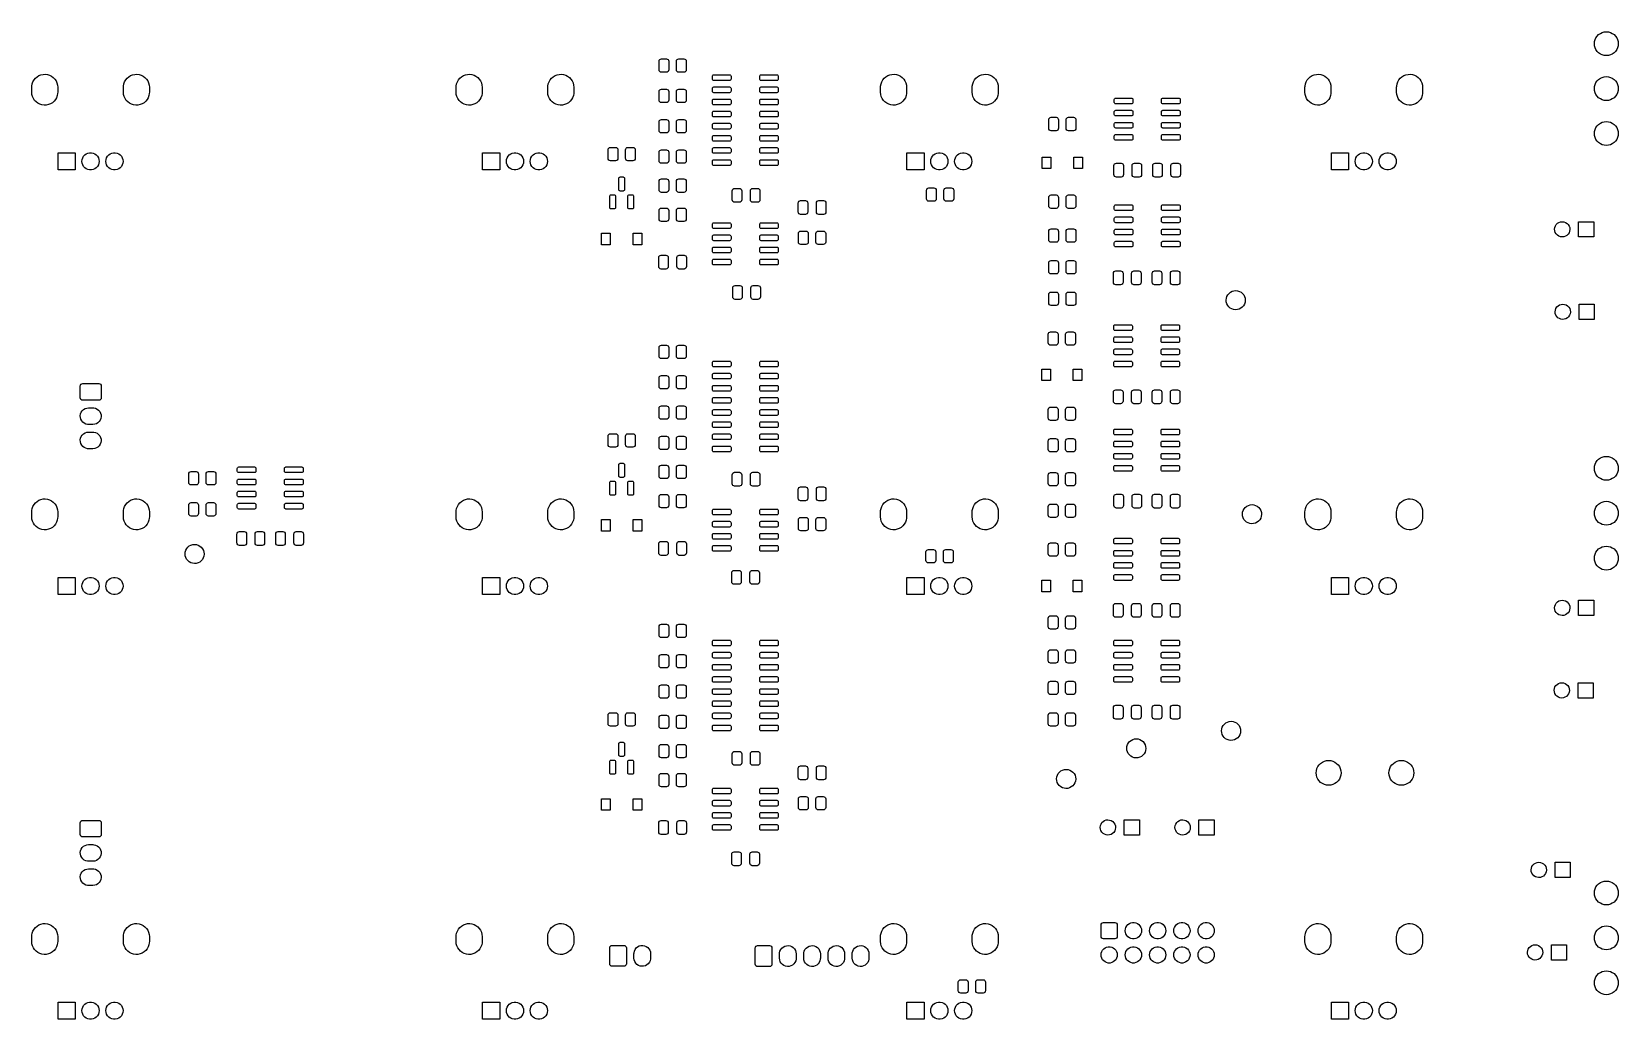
# Model space of a CAD drawing. Extents: x 65 to 231, y -146 to -43.
import ezdxf

# ---------------------------------------------------------------- set-up
doc = ezdxf.new("R2010")
doc.units = 0
doc.layers.add('BLACK', color=7, linetype='CONTINUOUS')

msp = doc.modelspace()

# ---------------------------------------------------------------- linework, layer by layer
at = {"layer": 'BLACK', "linetype": 'CONTINUOUS'}
for p, q in [((229.122, -43.2395), (229.319, -43.1474)), ((229.319, -43.1474), (229.53, -43.091)), ((229.53, -43.091), (229.747, -43.072)), ((229.747, -43.072), (229.964, -43.091)), ((229.964, -43.091), (230.175, -43.1474)), ((230.175, -43.1474), (230.372, -43.2395)), ((228.497, -44.322), (228.516, -44.1049)), ((228.516, -44.5391), (228.497, -44.322)), ((228.516, -44.1049), (228.572, -43.8945)), ((228.572, -44.7495), (228.516, -44.5391)), ((228.572, -43.8945), (228.664, -43.697)), ((228.664, -44.947), (228.572, -44.7495)), ((228.664, -43.697), (228.789, -43.5185)), ((228.789, -43.5185), (228.944, -43.3644)), ((228.944, -43.3644), (229.122, -43.2395)), ((230.372, -43.2395), (230.55, -43.3644)), ((230.55, -43.3644), (230.705, -43.5185)), ((230.705, -43.5185), (230.83, -43.697)), ((230.83, -43.697), (230.922, -43.8945)), ((230.922, -44.7495), (230.83, -44.947)), ((230.922, -43.8945), (230.978, -44.1049)), ((230.978, -44.5391), (230.922, -44.7495)), ((230.978, -44.1049), (230.997, -44.322)), ((230.997, -44.322), (230.978, -44.5391)), ((130.532, -46.159), (130.551, -46.0633)), ((130.532, -47.059), (130.532, -46.159)), ((130.551, -46.0633), (130.605, -45.9822)), ((130.605, -45.9822), (130.686, -45.928)), ((130.686, -45.928), (130.782, -45.909)), ((130.782, -45.909), (131.307, -45.909)), ((131.307, -45.909), (131.403, -45.928)), ((131.403, -45.928), (131.484, -45.9822)), ((131.484, -45.9822), (131.538, -46.0633)), ((131.538, -46.0633), (131.557, -46.159)), ((131.557, -46.159), (131.557, -47.059)), ((132.357, -46.159), (132.376, -46.0633)), ((132.357, -47.059), (132.357, -46.159)), ((132.376, -46.0633), (132.43, -45.9822)), ((132.43, -45.9822), (132.511, -45.928)), ((132.511, -45.928), (132.607, -45.909)), ((132.607, -45.909), (133.132, -45.909)), ((133.132, -45.909), (133.228, -45.928)), ((133.228, -45.928), (133.309, -45.9822)), ((133.309, -45.9822), (133.363, -46.0633)), ((133.363, -46.0633), (133.382, -46.159)), ((133.382, -46.159), (133.382, -47.059)), ((228.789, -45.1255), (228.664, -44.947)), ((228.944, -45.2796), (228.789, -45.1255)), ((229.122, -45.4045), (228.944, -45.2796)), ((229.319, -45.4966), (229.122, -45.4045)), ((229.53, -45.553), (229.319, -45.4966)), ((229.747, -45.572), (229.53, -45.553)), ((229.964, -45.553), (229.747, -45.572)), ((230.175, -45.4966), (229.964, -45.553)), ((230.372, -45.4045), (230.175, -45.4966)), ((230.55, -45.2796), (230.372, -45.4045)), ((230.705, -45.1255), (230.55, -45.2796)), ((230.83, -44.947), (230.705, -45.1255)), ((64.9624, -48.3115), (65.0762, -48.1117)), ((65.0762, -48.1117), (65.222, -47.9339)), ((65.222, -47.9339), (65.3957, -47.7831)), ((65.3957, -47.7831), (65.5923, -47.6638)), ((65.5923, -47.6638), (65.8062, -47.5794)), ((65.8062, -47.5794), (66.0313, -47.5321)), ((66.0313, -47.5321), (66.2611, -47.5235)), ((66.2611, -47.5235), (66.489, -47.5537)), ((66.489, -47.5537), (66.7087, -47.6219)), ((66.7087, -47.6219), (66.9137, -47.7261)), ((66.9137, -47.7261), (67.0982, -47.8634)), ((67.0982, -47.8634), (67.2569, -48.0298)), ((67.2569, -48.0298), (67.3853, -48.2206)), ((74.5624, -48.3115), (74.6762, -48.1117)), ((74.6762, -48.1117), (74.822, -47.9339)), ((74.822, -47.9339), (74.9957, -47.7831)), ((74.9957, -47.7831), (75.1923, -47.6638)), ((75.1923, -47.6638), (75.4062, -47.5794)), ((75.4062, -47.5794), (75.6313, -47.5321)), ((75.6313, -47.5321), (75.8611, -47.5235)), ((75.8611, -47.5235), (76.089, -47.5537)), ((76.089, -47.5537), (76.3087, -47.6219)), ((76.3087, -47.6219), (76.5137, -47.7261)), ((76.5137, -47.7261), (76.6982, -47.8634)), ((76.6982, -47.8634), (76.8569, -48.0298)), ((76.8569, -48.0298), (76.9853, -48.2206)), ((109.412, -48.3115), (109.526, -48.1117)), ((109.526, -48.1117), (109.672, -47.9339)), ((109.672, -47.9339), (109.846, -47.7831)), ((109.846, -47.7831), (110.042, -47.6638)), ((110.042, -47.6638), (110.256, -47.5794)), ((110.256, -47.5794), (110.481, -47.5321)), ((110.481, -47.5321), (110.711, -47.5235)), ((110.711, -47.5235), (110.939, -47.5537)), ((110.939, -47.5537), (111.159, -47.6219)), ((111.159, -47.6219), (111.364, -47.7261)), ((111.364, -47.7261), (111.548, -47.8634)), ((111.548, -47.8634), (111.707, -48.0298)), ((111.707, -48.0298), (111.835, -48.2206)), ((119.012, -48.3115), (119.126, -48.1117)), ((119.126, -48.1117), (119.272, -47.9339)), ((119.272, -47.9339), (119.446, -47.7831)), ((119.446, -47.7831), (119.642, -47.6638)), ((119.642, -47.6638), (119.856, -47.5794)), ((119.856, -47.5794), (120.081, -47.5321)), ((120.081, -47.5321), (120.311, -47.5235)), ((120.311, -47.5235), (120.539, -47.5537)), ((120.539, -47.5537), (120.759, -47.6219)), ((120.759, -47.6219), (120.964, -47.7261)), ((120.964, -47.7261), (121.148, -47.8634)), ((121.148, -47.8634), (121.307, -48.0298)), ((121.307, -48.0298), (121.435, -48.2206)), ((130.551, -47.1547), (130.532, -47.059)), ((130.605, -47.2358), (130.551, -47.1547)), ((130.686, -47.29), (130.605, -47.2358)), ((130.782, -47.309), (130.686, -47.29)), ((131.307, -47.309), (130.782, -47.309)), ((131.403, -47.29), (131.307, -47.309)), ((131.484, -47.2358), (131.403, -47.29)), ((131.538, -47.1547), (131.484, -47.2358)), ((131.557, -47.059), (131.538, -47.1547)), ((132.376, -47.1547), (132.357, -47.059)), ((132.43, -47.2358), (132.376, -47.1547)), ((132.511, -47.29), (132.43, -47.2358)), ((132.607, -47.309), (132.511, -47.29)), ((133.132, -47.309), (132.607, -47.309)), ((133.228, -47.29), (133.132, -47.309)), ((133.309, -47.2358), (133.228, -47.29)), ((133.363, -47.1547), (133.309, -47.2358)), ((133.382, -47.059), (133.363, -47.1547)), ((136.127, -47.729), (136.138, -47.6716)), ((136.127, -48.029), (136.127, -47.729)), ((136.138, -48.0864), (136.127, -48.029)), ((136.138, -47.6716), (136.171, -47.6229)), ((136.171, -48.1351), (136.138, -48.0864)), ((136.171, -47.6229), (136.22, -47.5904)), ((136.22, -48.1676), (136.171, -48.1351)), ((136.22, -47.5904), (136.277, -47.579)), ((136.277, -48.179), (136.22, -48.1676)), ((136.277, -47.579), (137.927, -47.579)), ((137.927, -48.179), (136.277, -48.179)), ((137.927, -47.579), (137.984, -47.5904)), ((137.984, -48.1676), (137.927, -48.179)), ((137.984, -47.5904), (138.033, -47.6229)), ((138.033, -48.1351), (137.984, -48.1676)), ((138.033, -47.6229), (138.066, -47.6716)), ((138.066, -48.0864), (138.033, -48.1351)), ((138.066, -47.6716), (138.077, -47.729)), ((138.077, -48.029), (138.066, -48.0864)), ((138.077, -47.729), (138.077, -48.029)), ((141.077, -47.729), (141.088, -47.6716)), ((141.077, -48.029), (141.077, -47.729)), ((141.088, -48.0864), (141.077, -48.029)), ((141.088, -47.6716), (141.121, -47.6229)), ((141.121, -48.1351), (141.088, -48.0864)), ((141.121, -47.6229), (141.17, -47.5904)), ((141.17, -48.1676), (141.121, -48.1351)), ((141.17, -47.5904), (141.227, -47.579)), ((141.227, -48.179), (141.17, -48.1676)), ((141.227, -47.579), (142.877, -47.579)), ((142.877, -48.179), (141.227, -48.179)), ((142.877, -47.579), (142.934, -47.5904)), ((142.934, -48.1676), (142.877, -48.179)), ((142.934, -47.5904), (142.983, -47.6229)), ((142.983, -48.1351), (142.934, -48.1676)), ((142.983, -47.6229), (143.016, -47.6716)), ((143.016, -48.0864), (142.983, -48.1351)), ((143.016, -47.6716), (143.027, -47.729)), ((143.027, -48.029), (143.016, -48.0864)), ((143.027, -47.729), (143.027, -48.029)), ((153.862, -48.3115), (153.976, -48.1117)), ((153.976, -48.1117), (154.122, -47.9339)), ((154.122, -47.9339), (154.296, -47.7831)), ((154.296, -47.7831), (154.492, -47.6638)), ((154.492, -47.6638), (154.706, -47.5794)), ((154.706, -47.5794), (154.931, -47.5321)), ((154.931, -47.5321), (155.161, -47.5235)), ((155.161, -47.5235), (155.389, -47.5537)), ((155.389, -47.5537), (155.609, -47.6219)), ((155.609, -47.6219), (155.814, -47.7261)), ((155.814, -47.7261), (155.998, -47.8634)), ((155.998, -47.8634), (156.157, -48.0298)), ((156.157, -48.0298), (156.285, -48.2206)), ((163.462, -48.3115), (163.576, -48.1117)), ((163.576, -48.1117), (163.722, -47.9339)), ((163.722, -47.9339), (163.896, -47.7831)), ((163.896, -47.7831), (164.092, -47.6638)), ((164.092, -47.6638), (164.306, -47.5794)), ((164.306, -47.5794), (164.531, -47.5321)), ((164.531, -47.5321), (164.761, -47.5235)), ((164.761, -47.5235), (164.989, -47.5537)), ((164.989, -47.5537), (165.209, -47.6219)), ((165.209, -47.6219), (165.414, -47.7261)), ((165.414, -47.7261), (165.598, -47.8634)), ((165.598, -47.8634), (165.757, -48.0298)), ((165.757, -48.0298), (165.885, -48.2206)), ((198.312, -48.3115), (198.426, -48.1117)), ((198.426, -48.1117), (198.572, -47.9339)), ((198.572, -47.9339), (198.746, -47.7831)), ((198.746, -47.7831), (198.942, -47.6638)), ((198.942, -47.6638), (199.156, -47.5794)), ((199.156, -47.5794), (199.381, -47.5321)), ((199.381, -47.5321), (199.611, -47.5235)), ((199.611, -47.5235), (199.839, -47.5537)), ((199.839, -47.5537), (200.059, -47.6219)), ((200.059, -47.6219), (200.264, -47.7261)), ((200.264, -47.7261), (200.448, -47.8634)), ((200.448, -47.8634), (200.607, -48.0298)), ((200.607, -48.0298), (200.735, -48.2206)), ((207.912, -48.3115), (208.026, -48.1117)), ((208.026, -48.1117), (208.172, -47.9339)), ((208.172, -47.9339), (208.346, -47.7831)), ((208.346, -47.7831), (208.542, -47.6638)), ((208.542, -47.6638), (208.756, -47.5794)), ((208.756, -47.5794), (208.981, -47.5321)), ((208.981, -47.5321), (209.211, -47.5235)), ((209.211, -47.5235), (209.439, -47.5537)), ((209.439, -47.5537), (209.659, -47.6219)), ((209.659, -47.6219), (209.864, -47.7261)), ((209.864, -47.7261), (210.048, -47.8634)), ((210.048, -47.8634), (210.207, -48.0298)), ((210.207, -48.0298), (210.335, -48.2206)), ((228.789, -48.2185), (228.944, -48.0644)), ((228.944, -48.0644), (229.122, -47.9395)), ((229.122, -47.9395), (229.319, -47.8474)), ((229.319, -47.8474), (229.53, -47.791)), ((229.53, -47.791), (229.747, -47.772)), ((229.747, -47.772), (229.964, -47.791)), ((229.964, -47.791), (230.175, -47.8474)), ((230.175, -47.8474), (230.372, -47.9395)), ((230.372, -47.9395), (230.55, -48.0644)), ((230.55, -48.0644), (230.705, -48.2185)), ((64.837, -48.882), (64.843, -48.754)), ((64.837, -49.402), (64.837, -48.882)), ((64.8564, -49.6311), (64.837, -49.402)), ((64.843, -48.754), (64.884, -48.5277)), ((64.9142, -49.8537), (64.8564, -49.6311)), ((64.884, -48.5277), (64.9624, -48.3115)), ((67.3853, -48.2206), (67.4798, -48.4303)), ((67.51, -49.7563), (67.4316, -49.9725)), ((67.4798, -48.4303), (67.5376, -48.6529)), ((67.551, -49.53), (67.51, -49.7563)), ((67.5376, -48.6529), (67.557, -48.882)), ((67.557, -49.402), (67.551, -49.53)), ((67.557, -48.882), (67.557, -49.402)), ((74.437, -48.882), (74.443, -48.754)), ((74.437, -49.402), (74.437, -48.882)), ((74.4564, -49.6311), (74.437, -49.402)), ((74.443, -48.754), (74.484, -48.5277)), ((74.5142, -49.8537), (74.4564, -49.6311)), ((74.484, -48.5277), (74.5624, -48.3115)), ((76.9853, -48.2206), (77.0798, -48.4303)), ((77.11, -49.7563), (77.0316, -49.9725)), ((77.0798, -48.4303), (77.1376, -48.6529)), ((77.151, -49.53), (77.11, -49.7563)), ((77.1376, -48.6529), (77.157, -48.882)), ((77.157, -49.402), (77.151, -49.53)), ((77.157, -48.882), (77.157, -49.402)), ((109.287, -48.882), (109.293, -48.754)), ((109.287, -49.402), (109.287, -48.882)), ((109.306, -49.6311), (109.287, -49.402)), ((109.293, -48.754), (109.334, -48.5277)), ((109.364, -49.8537), (109.306, -49.6311)), ((109.334, -48.5277), (109.412, -48.3115)), ((111.835, -48.2206), (111.93, -48.4303)), ((111.96, -49.7563), (111.882, -49.9725)), ((111.93, -48.4303), (111.988, -48.6529)), ((112.001, -49.53), (111.96, -49.7563)), ((111.988, -48.6529), (112.007, -48.882)), ((112.007, -49.402), (112.001, -49.53)), ((112.007, -48.882), (112.007, -49.402)), ((118.887, -48.882), (118.893, -48.754)), ((118.887, -49.402), (118.887, -48.882)), ((118.906, -49.6311), (118.887, -49.402)), ((118.893, -48.754), (118.934, -48.5277)), ((118.964, -49.8537), (118.906, -49.6311)), ((118.934, -48.5277), (119.012, -48.3115)), ((121.435, -48.2206), (121.53, -48.4303)), ((121.56, -49.7563), (121.482, -49.9725)), ((121.53, -48.4303), (121.588, -48.6529)), ((121.601, -49.53), (121.56, -49.7563)), ((121.588, -48.6529), (121.607, -48.882)), ((121.607, -49.402), (121.601, -49.53)), ((121.607, -48.882), (121.607, -49.402)), ((130.532, -49.334), (130.551, -49.2383)), ((130.532, -50.234), (130.532, -49.334)), ((130.551, -49.2383), (130.605, -49.1572)), ((130.605, -49.1572), (130.686, -49.103)), ((130.686, -49.103), (130.782, -49.084)), ((130.782, -49.084), (131.307, -49.084)), ((131.307, -49.084), (131.403, -49.103)), ((131.403, -49.103), (131.484, -49.1572)), ((131.484, -49.1572), (131.538, -49.2383)), ((131.538, -49.2383), (131.557, -49.334)), ((131.557, -49.334), (131.557, -50.234)), ((132.357, -49.334), (132.376, -49.2383)), ((132.357, -50.234), (132.357, -49.334)), ((132.376, -49.2383), (132.43, -49.1572)), ((132.43, -49.1572), (132.511, -49.103)), ((132.511, -49.103), (132.607, -49.084)), ((132.607, -49.084), (133.132, -49.084)), ((133.132, -49.084), (133.228, -49.103)), ((133.228, -49.103), (133.309, -49.1572)), ((133.309, -49.1572), (133.363, -49.2383)), ((133.363, -49.2383), (133.382, -49.334)), ((133.382, -49.334), (133.382, -50.234)), ((136.127, -48.999), (136.138, -48.9416)), ((136.127, -49.299), (136.127, -48.999)), ((136.138, -49.3564), (136.127, -49.299)), ((136.138, -48.9416), (136.171, -48.8929)), ((136.171, -49.4051), (136.138, -49.3564)), ((136.171, -48.8929), (136.22, -48.8604)), ((136.22, -49.4376), (136.171, -49.4051)), ((136.22, -48.8604), (136.277, -48.849)), ((136.277, -49.449), (136.22, -49.4376)), ((136.277, -48.849), (137.927, -48.849)), ((137.927, -49.449), (136.277, -49.449)), ((137.927, -48.849), (137.984, -48.8604)), ((137.984, -49.4376), (137.927, -49.449)), ((137.984, -48.8604), (138.033, -48.8929)), ((138.033, -49.4051), (137.984, -49.4376)), ((138.033, -48.8929), (138.066, -48.9416)), ((138.066, -49.3564), (138.033, -49.4051)), ((138.066, -48.9416), (138.077, -48.999)), ((138.077, -49.299), (138.066, -49.3564)), ((138.077, -48.999), (138.077, -49.299)), ((141.077, -48.999), (141.088, -48.9416)), ((141.077, -49.299), (141.077, -48.999)), ((141.088, -49.3564), (141.077, -49.299)), ((141.088, -48.9416), (141.121, -48.8929)), ((141.121, -49.4051), (141.088, -49.3564)), ((141.121, -48.8929), (141.17, -48.8604)), ((141.17, -49.4376), (141.121, -49.4051)), ((141.17, -48.8604), (141.227, -48.849)), ((141.227, -49.449), (141.17, -49.4376)), ((141.227, -48.849), (142.877, -48.849)), ((142.877, -49.449), (141.227, -49.449)), ((142.877, -48.849), (142.934, -48.8604)), ((142.934, -49.4376), (142.877, -49.449)), ((142.934, -48.8604), (142.983, -48.8929)), ((142.983, -49.4051), (142.934, -49.4376)), ((142.983, -48.8929), (143.016, -48.9416)), ((143.016, -49.3564), (142.983, -49.4051)), ((143.016, -48.9416), (143.027, -48.999)), ((143.027, -49.299), (143.016, -49.3564)), ((143.027, -48.999), (143.027, -49.299)), ((153.737, -48.882), (153.743, -48.754)), ((153.737, -49.402), (153.737, -48.882)), ((153.756, -49.6311), (153.737, -49.402)), ((153.743, -48.754), (153.784, -48.5277)), ((153.814, -49.8537), (153.756, -49.6311)), ((153.784, -48.5277), (153.862, -48.3115)), ((156.285, -48.2206), (156.38, -48.4303)), ((156.41, -49.7563), (156.332, -49.9725)), ((156.38, -48.4303), (156.438, -48.6529)), ((156.451, -49.53), (156.41, -49.7563)), ((156.438, -48.6529), (156.457, -48.882)), ((156.457, -49.402), (156.451, -49.53)), ((156.457, -48.882), (156.457, -49.402)), ((163.337, -48.882), (163.343, -48.754)), ((163.337, -49.402), (163.337, -48.882)), ((163.356, -49.6311), (163.337, -49.402)), ((163.343, -48.754), (163.384, -48.5277)), ((163.414, -49.8537), (163.356, -49.6311)), ((163.384, -48.5277), (163.462, -48.3115)), ((165.885, -48.2206), (165.98, -48.4303)), ((166.01, -49.7563), (165.932, -49.9725)), ((165.98, -48.4303), (166.038, -48.6529)), ((166.051, -49.53), (166.01, -49.7563)), ((166.038, -48.6529), (166.057, -48.882)), ((166.057, -49.402), (166.051, -49.53)), ((166.057, -48.882), (166.057, -49.402)), ((198.187, -48.882), (198.193, -48.754)), ((198.187, -49.402), (198.187, -48.882)), ((198.206, -49.6311), (198.187, -49.402)), ((198.193, -48.754), (198.234, -48.5277)), ((198.264, -49.8537), (198.206, -49.6311)), ((198.234, -48.5277), (198.312, -48.3115)), ((200.735, -48.2206), (200.83, -48.4303)), ((200.86, -49.7563), (200.782, -49.9725)), ((200.83, -48.4303), (200.888, -48.6529)), ((200.901, -49.53), (200.86, -49.7563)), ((200.888, -48.6529), (200.907, -48.882)), ((200.907, -49.402), (200.901, -49.53)), ((200.907, -48.882), (200.907, -49.402)), ((207.787, -48.882), (207.793, -48.754)), ((207.787, -49.402), (207.787, -48.882)), ((207.806, -49.6311), (207.787, -49.402)), ((207.793, -48.754), (207.834, -48.5277)), ((207.864, -49.8537), (207.806, -49.6311)), ((207.834, -48.5277), (207.912, -48.3115)), ((210.335, -48.2206), (210.43, -48.4303)), ((210.46, -49.7563), (210.382, -49.9725)), ((210.43, -48.4303), (210.488, -48.6529)), ((210.501, -49.53), (210.46, -49.7563)), ((210.488, -48.6529), (210.507, -48.882)), ((210.507, -49.402), (210.501, -49.53)), ((210.507, -48.882), (210.507, -49.402)), ((228.497, -49.022), (228.516, -48.8049)), ((228.516, -49.2391), (228.497, -49.022)), ((228.516, -48.8049), (228.572, -48.5945)), ((228.572, -49.4495), (228.516, -49.2391)), ((228.572, -48.5945), (228.664, -48.397)), ((228.664, -49.647), (228.572, -49.4495)), ((228.664, -48.397), (228.789, -48.2185)), ((228.789, -49.8255), (228.664, -49.647)), ((228.944, -49.9796), (228.789, -49.8255)), ((230.705, -49.8255), (230.55, -49.9796)), ((230.705, -48.2185), (230.83, -48.397)), ((230.83, -49.647), (230.705, -49.8255)), ((230.83, -48.397), (230.922, -48.5945)), ((230.922, -49.4495), (230.83, -49.647)), ((230.922, -48.5945), (230.978, -48.8049)), ((230.978, -49.2391), (230.922, -49.4495)), ((230.978, -48.8049), (230.997, -49.022)), ((230.997, -49.022), (230.978, -49.2391)), ((65.0087, -50.0634), (64.9142, -49.8537)), ((65.1371, -50.2542), (65.0087, -50.0634)), ((65.2958, -50.4206), (65.1371, -50.2542)), ((65.4803, -50.5579), (65.2958, -50.4206)), ((65.6853, -50.6621), (65.4803, -50.5579)), ((65.905, -50.7303), (65.6853, -50.6621)), ((66.1329, -50.7605), (65.905, -50.7303)), ((66.3627, -50.7519), (66.1329, -50.7605)), ((66.5878, -50.7046), (66.3627, -50.7519)), ((66.8017, -50.6202), (66.5878, -50.7046)), ((66.9983, -50.5009), (66.8017, -50.6202)), ((67.172, -50.3501), (66.9983, -50.5009)), ((67.3178, -50.1723), (67.172, -50.3501)), ((67.4316, -49.9725), (67.3178, -50.1723)), ((74.6087, -50.0634), (74.5142, -49.8537)), ((74.7371, -50.2542), (74.6087, -50.0634)), ((74.8958, -50.4206), (74.7371, -50.2542)), ((75.0803, -50.5579), (74.8958, -50.4206)), ((75.2853, -50.6621), (75.0803, -50.5579)), ((75.505, -50.7303), (75.2853, -50.6621)), ((75.7329, -50.7605), (75.505, -50.7303)), ((75.9627, -50.7519), (75.7329, -50.7605)), ((76.1878, -50.7046), (75.9627, -50.7519)), ((76.4017, -50.6202), (76.1878, -50.7046)), ((76.5983, -50.5009), (76.4017, -50.6202)), ((76.772, -50.3501), (76.5983, -50.5009)), ((76.9178, -50.1723), (76.772, -50.3501)), ((77.0316, -49.9725), (76.9178, -50.1723)), ((109.459, -50.0634), (109.364, -49.8537)), ((109.587, -50.2542), (109.459, -50.0634)), ((109.746, -50.4206), (109.587, -50.2542)), ((109.93, -50.5579), (109.746, -50.4206)), ((110.135, -50.6621), (109.93, -50.5579)), ((110.355, -50.7303), (110.135, -50.6621)), ((110.583, -50.7605), (110.355, -50.7303)), ((110.813, -50.7519), (110.583, -50.7605)), ((111.038, -50.7046), (110.813, -50.7519)), ((111.252, -50.6202), (111.038, -50.7046)), ((111.448, -50.5009), (111.252, -50.6202)), ((111.622, -50.3501), (111.448, -50.5009)), ((111.768, -50.1723), (111.622, -50.3501)), ((111.882, -49.9725), (111.768, -50.1723)), ((119.059, -50.0634), (118.964, -49.8537)), ((119.187, -50.2542), (119.059, -50.0634)), ((119.346, -50.4206), (119.187, -50.2542)), ((119.53, -50.5579), (119.346, -50.4206)), ((119.735, -50.6621), (119.53, -50.5579)), ((119.955, -50.7303), (119.735, -50.6621)), ((120.183, -50.7605), (119.955, -50.7303)), ((120.413, -50.7519), (120.183, -50.7605)), ((120.638, -50.7046), (120.413, -50.7519)), ((120.852, -50.6202), (120.638, -50.7046)), ((121.048, -50.5009), (120.852, -50.6202)), ((121.222, -50.3501), (121.048, -50.5009)), ((121.368, -50.1723), (121.222, -50.3501)), ((121.482, -49.9725), (121.368, -50.1723)), ((130.551, -50.3297), (130.532, -50.234)), ((130.605, -50.4108), (130.551, -50.3297)), ((130.686, -50.465), (130.605, -50.4108)), ((130.782, -50.484), (130.686, -50.465)), ((131.307, -50.484), (130.782, -50.484)), ((131.403, -50.465), (131.307, -50.484)), ((131.484, -50.4108), (131.403, -50.465)), ((131.538, -50.3297), (131.484, -50.4108)), ((131.557, -50.234), (131.538, -50.3297)), ((132.376, -50.3297), (132.357, -50.234)), ((132.43, -50.4108), (132.376, -50.3297)), ((132.511, -50.465), (132.43, -50.4108)), ((132.607, -50.484), (132.511, -50.465)), ((133.132, -50.484), (132.607, -50.484)), ((133.228, -50.465), (133.132, -50.484)), ((133.309, -50.4108), (133.228, -50.465)), ((133.363, -50.3297), (133.309, -50.4108)), ((133.382, -50.234), (133.363, -50.3297)), ((136.127, -50.269), (136.138, -50.2116)), ((136.127, -50.569), (136.127, -50.269)), ((136.138, -50.6264), (136.127, -50.569)), ((136.127, -51.539), (136.138, -51.4816)), ((136.138, -50.2116), (136.171, -50.1629)), ((136.171, -50.6751), (136.138, -50.6264)), ((136.138, -51.4816), (136.171, -51.4329)), ((136.171, -50.1629), (136.22, -50.1304)), ((136.22, -50.7076), (136.171, -50.6751)), ((136.171, -51.4329), (136.22, -51.4004)), ((136.22, -50.1304), (136.277, -50.119)), ((136.277, -50.719), (136.22, -50.7076)), ((136.22, -51.4004), (136.277, -51.389)), ((136.277, -50.119), (137.927, -50.119)), ((137.927, -50.719), (136.277, -50.719)), ((136.277, -51.389), (137.927, -51.389)), ((137.927, -50.119), (137.984, -50.1304)), ((137.984, -50.7076), (137.927, -50.719)), ((137.927, -51.389), (137.984, -51.4004)), ((137.984, -50.1304), (138.033, -50.1629)), ((138.033, -50.6751), (137.984, -50.7076)), ((137.984, -51.4004), (138.033, -51.4329)), ((138.033, -50.1629), (138.066, -50.2116)), ((138.066, -50.6264), (138.033, -50.6751)), ((138.033, -51.4329), (138.066, -51.4816)), ((138.066, -50.2116), (138.077, -50.269)), ((138.077, -50.569), (138.066, -50.6264)), ((138.066, -51.4816), (138.077, -51.539)), ((138.077, -50.269), (138.077, -50.569)), ((141.077, -50.269), (141.088, -50.2116)), ((141.077, -50.569), (141.077, -50.269)), ((141.088, -50.6264), (141.077, -50.569)), ((141.077, -51.539), (141.088, -51.4816)), ((141.088, -50.2116), (141.121, -50.1629)), ((141.121, -50.6751), (141.088, -50.6264)), ((141.088, -51.4816), (141.121, -51.4329)), ((141.121, -50.1629), (141.17, -50.1304)), ((141.17, -50.7076), (141.121, -50.6751)), ((141.121, -51.4329), (141.17, -51.4004)), ((141.17, -50.1304), (141.227, -50.119)), ((141.227, -50.719), (141.17, -50.7076)), ((141.17, -51.4004), (141.227, -51.389)), ((141.227, -50.119), (142.877, -50.119)), ((142.877, -50.719), (141.227, -50.719)), ((141.227, -51.389), (142.877, -51.389)), ((142.877, -50.119), (142.934, -50.1304)), ((142.934, -50.7076), (142.877, -50.719)), ((142.877, -51.389), (142.934, -51.4004)), ((142.934, -50.1304), (142.983, -50.1629)), ((142.983, -50.6751), (142.934, -50.7076)), ((142.934, -51.4004), (142.983, -51.4329)), ((142.983, -50.1629), (143.016, -50.2116)), ((143.016, -50.6264), (142.983, -50.6751)), ((142.983, -51.4329), (143.016, -51.4816)), ((143.016, -50.2116), (143.027, -50.269)), ((143.027, -50.569), (143.016, -50.6264)), ((143.016, -51.4816), (143.027, -51.539)), ((143.027, -50.269), (143.027, -50.569)), ((153.909, -50.0634), (153.814, -49.8537)), ((154.037, -50.2542), (153.909, -50.0634)), ((154.196, -50.4206), (154.037, -50.2542)), ((154.38, -50.5579), (154.196, -50.4206)), ((154.585, -50.6621), (154.38, -50.5579)), ((154.805, -50.7303), (154.585, -50.6621)), ((155.033, -50.7605), (154.805, -50.7303)), ((155.263, -50.7519), (155.033, -50.7605)), ((155.488, -50.7046), (155.263, -50.7519)), ((155.702, -50.6202), (155.488, -50.7046)), ((155.898, -50.5009), (155.702, -50.6202)), ((156.072, -50.3501), (155.898, -50.5009)), ((156.218, -50.1723), (156.072, -50.3501)), ((156.332, -49.9725), (156.218, -50.1723)), ((163.509, -50.0634), (163.414, -49.8537)), ((163.637, -50.2542), (163.509, -50.0634)), ((163.796, -50.4206), (163.637, -50.2542)), ((163.98, -50.5579), (163.796, -50.4206)), ((164.185, -50.6621), (163.98, -50.5579)), ((164.405, -50.7303), (164.185, -50.6621)), ((164.633, -50.7605), (164.405, -50.7303)), ((164.863, -50.7519), (164.633, -50.7605)), ((165.088, -50.7046), (164.863, -50.7519)), ((165.302, -50.6202), (165.088, -50.7046)), ((165.498, -50.5009), (165.302, -50.6202)), ((165.672, -50.3501), (165.498, -50.5009)), ((165.818, -50.1723), (165.672, -50.3501)), ((165.932, -49.9725), (165.818, -50.1723)), ((178.211, -50.1674), (178.222, -50.11)), ((178.211, -50.4674), (178.211, -50.1674)), ((178.222, -50.5248), (178.211, -50.4674)), ((178.211, -51.4374), (178.222, -51.38)), ((178.211, -51.7374), (178.211, -51.4374)), ((178.222, -50.11), (178.255, -50.0613)), ((178.255, -50.5735), (178.222, -50.5248)), ((178.222, -51.38), (178.255, -51.3313)), ((178.255, -50.0613), (178.303, -50.0288)), ((178.303, -50.606), (178.255, -50.5735)), ((178.255, -51.3313), (178.303, -51.2988)), ((178.303, -50.0288), (178.361, -50.0174)), ((178.361, -50.6174), (178.303, -50.606)), ((178.303, -51.2988), (178.361, -51.2874)), ((178.361, -50.0174), (180.011, -50.0174)), ((180.011, -50.6174), (178.361, -50.6174)), ((178.361, -51.2874), (180.011, -51.2874)), ((180.011, -50.0174), (180.068, -50.0288)), ((180.068, -50.606), (180.011, -50.6174)), ((180.011, -51.2874), (180.068, -51.2988)), ((180.068, -50.0288), (180.117, -50.0613)), ((180.117, -50.5735), (180.068, -50.606)), ((180.068, -51.2988), (180.117, -51.3313)), ((180.117, -50.0613), (180.149, -50.11)), ((180.149, -50.5248), (180.117, -50.5735)), ((180.117, -51.3313), (180.149, -51.38)), ((180.149, -50.11), (180.161, -50.1674)), ((180.161, -50.4674), (180.149, -50.5248)), ((180.149, -51.38), (180.161, -51.4374)), ((180.161, -50.1674), (180.161, -50.4674)), ((180.161, -51.4374), (180.161, -51.7374)), ((183.161, -50.1674), (183.172, -50.11)), ((183.161, -50.4674), (183.161, -50.1674)), ((183.172, -50.5248), (183.161, -50.4674)), ((183.161, -51.4374), (183.172, -51.38)), ((183.161, -51.7374), (183.161, -51.4374)), ((183.172, -50.11), (183.205, -50.0613)), ((183.205, -50.5735), (183.172, -50.5248)), ((183.172, -51.38), (183.205, -51.3313)), ((183.205, -50.0613), (183.253, -50.0288)), ((183.253, -50.606), (183.205, -50.5735)), ((183.205, -51.3313), (183.253, -51.2988)), ((183.253, -50.0288), (183.311, -50.0174)), ((183.311, -50.6174), (183.253, -50.606)), ((183.253, -51.2988), (183.311, -51.2874)), ((183.311, -50.0174), (184.961, -50.0174)), ((184.961, -50.6174), (183.311, -50.6174)), ((183.311, -51.2874), (184.961, -51.2874)), ((184.961, -50.0174), (185.018, -50.0288)), ((185.018, -50.606), (184.961, -50.6174)), ((184.961, -51.2874), (185.018, -51.2988)), ((185.018, -50.0288), (185.067, -50.0613)), ((185.067, -50.5735), (185.018, -50.606)), ((185.018, -51.2988), (185.067, -51.3313)), ((185.067, -50.0613), (185.099, -50.11)), ((185.099, -50.5248), (185.067, -50.5735)), ((185.067, -51.3313), (185.099, -51.38)), ((185.099, -50.11), (185.111, -50.1674)), ((185.111, -50.4674), (185.099, -50.5248)), ((185.099, -51.38), (185.111, -51.4374)), ((185.111, -50.1674), (185.111, -50.4674)), ((185.111, -51.4374), (185.111, -51.7374)), ((198.359, -50.0634), (198.264, -49.8537)), ((198.487, -50.2542), (198.359, -50.0634)), ((198.646, -50.4206), (198.487, -50.2542)), ((198.83, -50.5579), (198.646, -50.4206)), ((199.035, -50.6621), (198.83, -50.5579)), ((199.255, -50.7303), (199.035, -50.6621)), ((199.483, -50.7605), (199.255, -50.7303)), ((199.713, -50.7519), (199.483, -50.7605)), ((199.938, -50.7046), (199.713, -50.7519)), ((200.152, -50.6202), (199.938, -50.7046)), ((200.348, -50.5009), (200.152, -50.6202)), ((200.522, -50.3501), (200.348, -50.5009)), ((200.668, -50.1723), (200.522, -50.3501)), ((200.782, -49.9725), (200.668, -50.1723)), ((207.959, -50.0634), (207.864, -49.8537)), ((208.087, -50.2542), (207.959, -50.0634)), ((208.246, -50.4206), (208.087, -50.2542)), ((208.43, -50.5579), (208.246, -50.4206)), ((208.635, -50.6621), (208.43, -50.5579)), ((208.855, -50.7303), (208.635, -50.6621)), ((209.083, -50.7605), (208.855, -50.7303)), ((209.313, -50.7519), (209.083, -50.7605)), ((209.538, -50.7046), (209.313, -50.7519)), ((209.752, -50.6202), (209.538, -50.7046)), ((209.948, -50.5009), (209.752, -50.6202)), ((210.122, -50.3501), (209.948, -50.5009)), ((210.268, -50.1723), (210.122, -50.3501)), ((210.382, -49.9725), (210.268, -50.1723)), ((229.122, -50.1045), (228.944, -49.9796)), ((229.319, -50.1966), (229.122, -50.1045)), ((229.53, -50.253), (229.319, -50.1966)), ((229.747, -50.272), (229.53, -50.253)), ((229.964, -50.253), (229.747, -50.272)), ((230.175, -50.1966), (229.964, -50.253)), ((230.372, -50.1045), (230.175, -50.1966)), ((230.55, -49.9796), (230.372, -50.1045)), ((130.532, -52.509), (130.551, -52.4133)), ((130.532, -53.409), (130.532, -52.509)), ((130.551, -52.4133), (130.605, -52.3322)), ((130.605, -52.3322), (130.686, -52.278)), ((130.686, -52.278), (130.782, -52.259)), ((130.782, -52.259), (131.307, -52.259)), ((131.307, -52.259), (131.403, -52.278)), ((131.403, -52.278), (131.484, -52.3322)), ((131.484, -52.3322), (131.538, -52.4133)), ((131.538, -52.4133), (131.557, -52.509)), ((131.557, -52.509), (131.557, -53.409)), ((132.357, -52.509), (132.376, -52.4133)), ((132.357, -53.409), (132.357, -52.509)), ((132.376, -52.4133), (132.43, -52.3322)), ((132.43, -52.3322), (132.511, -52.278)), ((132.511, -52.278), (132.607, -52.259)), ((132.607, -52.259), (133.132, -52.259)), ((133.132, -52.259), (133.228, -52.278)), ((133.228, -52.278), (133.309, -52.3322)), ((133.309, -52.3322), (133.363, -52.4133)), ((133.363, -52.4133), (133.382, -52.509)), ((133.382, -52.509), (133.382, -53.409)), ((136.127, -51.839), (136.127, -51.539)), ((136.138, -51.8964), (136.127, -51.839)), ((136.127, -52.809), (136.138, -52.7516)), ((136.127, -53.109), (136.127, -52.809)), ((136.138, -53.1664), (136.127, -53.109)), ((136.171, -51.9451), (136.138, -51.8964)), ((136.138, -52.7516), (136.171, -52.7029)), ((136.171, -53.2151), (136.138, -53.1664)), ((136.22, -51.9776), (136.171, -51.9451)), ((136.171, -52.7029), (136.22, -52.6704)), ((136.277, -51.989), (136.22, -51.9776)), ((136.22, -52.6704), (136.277, -52.659)), ((137.927, -51.989), (136.277, -51.989)), ((136.277, -52.659), (137.927, -52.659)), ((137.984, -51.9776), (137.927, -51.989)), ((137.927, -52.659), (137.984, -52.6704)), ((138.033, -51.9451), (137.984, -51.9776)), ((137.984, -52.6704), (138.033, -52.7029)), ((138.066, -51.8964), (138.033, -51.9451)), ((138.033, -52.7029), (138.066, -52.7516)), ((138.066, -53.1664), (138.033, -53.2151)), ((138.077, -51.839), (138.066, -51.8964)), ((138.066, -52.7516), (138.077, -52.809)), ((138.077, -53.109), (138.066, -53.1664)), ((138.077, -51.539), (138.077, -51.839)), ((138.077, -52.809), (138.077, -53.109)), ((141.077, -51.839), (141.077, -51.539)), ((141.088, -51.8964), (141.077, -51.839)), ((141.077, -52.809), (141.088, -52.7516)), ((141.077, -53.109), (141.077, -52.809)), ((141.088, -53.1664), (141.077, -53.109)), ((141.121, -51.9451), (141.088, -51.8964)), ((141.088, -52.7516), (141.121, -52.7029)), ((141.121, -53.2151), (141.088, -53.1664)), ((141.17, -51.9776), (141.121, -51.9451)), ((141.121, -52.7029), (141.17, -52.6704)), ((141.227, -51.989), (141.17, -51.9776)), ((141.17, -52.6704), (141.227, -52.659)), ((142.877, -51.989), (141.227, -51.989)), ((141.227, -52.659), (142.877, -52.659)), ((142.934, -51.9776), (142.877, -51.989)), ((142.877, -52.659), (142.934, -52.6704)), ((142.983, -51.9451), (142.934, -51.9776)), ((142.934, -52.6704), (142.983, -52.7029)), ((143.016, -51.8964), (142.983, -51.9451)), ((142.983, -52.7029), (143.016, -52.7516)), ((143.016, -53.1664), (142.983, -53.2151)), ((143.027, -51.839), (143.016, -51.8964)), ((143.016, -52.7516), (143.027, -52.809)), ((143.027, -53.109), (143.016, -53.1664)), ((143.027, -51.539), (143.027, -51.839)), ((143.027, -52.809), (143.027, -53.109)), ((171.346, -52.2804), (171.365, -52.1847)), ((171.346, -53.1804), (171.346, -52.2804)), ((171.365, -52.1847), (171.419, -52.1036)), ((171.419, -52.1036), (171.5, -52.0494)), ((171.5, -52.0494), (171.596, -52.0304)), ((171.596, -52.0304), (172.121, -52.0304)), ((172.121, -52.0304), (172.216, -52.0494)), ((172.216, -52.0494), (172.298, -52.1036)), ((172.298, -52.1036), (172.352, -52.1847)), ((172.352, -52.1847), (172.371, -52.2804)), ((172.371, -52.2804), (172.371, -53.1804)), ((173.171, -52.2804), (173.19, -52.1847)), ((173.171, -53.1804), (173.171, -52.2804)), ((173.19, -52.1847), (173.244, -52.1036)), ((173.244, -52.1036), (173.325, -52.0494)), ((173.325, -52.0494), (173.421, -52.0304)), ((173.421, -52.0304), (173.946, -52.0304)), ((173.946, -52.0304), (174.041, -52.0494)), ((174.041, -52.0494), (174.123, -52.1036)), ((174.123, -52.1036), (174.177, -52.1847)), ((174.177, -52.1847), (174.196, -52.2804)), ((174.196, -52.2804), (174.196, -53.1804)), ((178.222, -51.7948), (178.211, -51.7374)), ((178.211, -52.7074), (178.222, -52.65)), ((178.211, -53.0074), (178.211, -52.7074)), ((178.222, -53.0648), (178.211, -53.0074)), ((178.255, -51.8435), (178.222, -51.7948)), ((178.222, -52.65), (178.255, -52.6013)), ((178.255, -53.1135), (178.222, -53.0648)), ((178.303, -51.876), (178.255, -51.8435)), ((178.255, -52.6013), (178.303, -52.5688)), ((178.303, -53.146), (178.255, -53.1135)), ((178.361, -51.8874), (178.303, -51.876)), ((178.303, -52.5688), (178.361, -52.5574)), ((178.361, -53.1574), (178.303, -53.146)), ((180.011, -51.8874), (178.361, -51.8874)), ((178.361, -52.5574), (180.011, -52.5574)), ((180.011, -53.1574), (178.361, -53.1574)), ((180.068, -51.876), (180.011, -51.8874)), ((180.011, -52.5574), (180.068, -52.5688)), ((180.068, -53.146), (180.011, -53.1574)), ((180.117, -51.8435), (180.068, -51.876)), ((180.068, -52.5688), (180.117, -52.6013)), ((180.117, -53.1135), (180.068, -53.146)), ((180.149, -51.7948), (180.117, -51.8435)), ((180.117, -52.6013), (180.149, -52.65)), ((180.149, -53.0648), (180.117, -53.1135)), ((180.161, -51.7374), (180.149, -51.7948)), ((180.149, -52.65), (180.161, -52.7074)), ((180.161, -53.0074), (180.149, -53.0648)), ((180.161, -52.7074), (180.161, -53.0074)), ((183.172, -51.7948), (183.161, -51.7374)), ((183.161, -52.7074), (183.172, -52.65)), ((183.161, -53.0074), (183.161, -52.7074)), ((183.172, -53.0648), (183.161, -53.0074)), ((183.205, -51.8435), (183.172, -51.7948)), ((183.172, -52.65), (183.205, -52.6013)), ((183.205, -53.1135), (183.172, -53.0648)), ((183.253, -51.876), (183.205, -51.8435)), ((183.205, -52.6013), (183.253, -52.5688)), ((183.253, -53.146), (183.205, -53.1135)), ((183.311, -51.8874), (183.253, -51.876)), ((183.253, -52.5688), (183.311, -52.5574)), ((183.311, -53.1574), (183.253, -53.146)), ((184.961, -51.8874), (183.311, -51.8874)), ((183.311, -52.5574), (184.961, -52.5574)), ((184.961, -53.1574), (183.311, -53.1574)), ((185.018, -51.876), (184.961, -51.8874)), ((184.961, -52.5574), (185.018, -52.5688)), ((185.018, -53.146), (184.961, -53.1574)), ((185.067, -51.8435), (185.018, -51.876)), ((185.018, -52.5688), (185.067, -52.6013)), ((185.067, -53.1135), (185.018, -53.146)), ((185.099, -51.7948), (185.067, -51.8435)), ((185.067, -52.6013), (185.099, -52.65)), ((185.099, -53.0648), (185.067, -53.1135)), ((185.111, -51.7374), (185.099, -51.7948)), ((185.099, -52.65), (185.111, -52.7074)), ((185.111, -53.0074), (185.099, -53.0648)), ((185.111, -52.7074), (185.111, -53.0074)), ((228.572, -53.2945), (228.664, -53.097)), ((228.664, -53.097), (228.789, -52.9185)), ((228.789, -52.9185), (228.944, -52.7644)), ((228.944, -52.7644), (229.122, -52.6395)), ((229.122, -52.6395), (229.319, -52.5474)), ((229.319, -52.5474), (229.53, -52.491)), ((229.53, -52.491), (229.747, -52.472)), ((229.747, -52.472), (229.964, -52.491)), ((229.964, -52.491), (230.175, -52.5474)), ((230.175, -52.5474), (230.372, -52.6395)), ((230.372, -52.6395), (230.55, -52.7644)), ((230.55, -52.7644), (230.705, -52.9185)), ((230.705, -52.9185), (230.83, -53.097)), ((230.83, -53.097), (230.922, -53.2945)), ((130.551, -53.5047), (130.532, -53.409)), ((130.605, -53.5858), (130.551, -53.5047)), ((130.686, -53.64), (130.605, -53.5858)), ((130.782, -53.659), (130.686, -53.64)), ((131.307, -53.659), (130.782, -53.659)), ((131.403, -53.64), (131.307, -53.659)), ((131.484, -53.5858), (131.403, -53.64)), ((131.538, -53.5047), (131.484, -53.5858)), ((131.557, -53.409), (131.538, -53.5047)), ((132.376, -53.5047), (132.357, -53.409)), ((132.43, -53.5858), (132.376, -53.5047)), ((132.511, -53.64), (132.43, -53.5858)), ((132.607, -53.659), (132.511, -53.64)), ((133.132, -53.659), (132.607, -53.659)), ((133.228, -53.64), (133.132, -53.659)), ((133.309, -53.5858), (133.228, -53.64)), ((133.363, -53.5047), (133.309, -53.5858)), ((133.382, -53.409), (133.363, -53.5047)), ((136.127, -54.079), (136.138, -54.0216)), ((136.127, -54.379), (136.127, -54.079)), ((136.138, -54.4364), (136.127, -54.379)), ((136.138, -54.0216), (136.171, -53.9729)), ((136.171, -54.4851), (136.138, -54.4364)), ((136.22, -53.2476), (136.171, -53.2151)), ((136.171, -53.9729), (136.22, -53.9404)), ((136.22, -54.5176), (136.171, -54.4851)), ((136.277, -53.259), (136.22, -53.2476)), ((136.22, -53.9404), (136.277, -53.929)), ((136.277, -54.529), (136.22, -54.5176)), ((137.927, -53.259), (136.277, -53.259)), ((136.277, -53.929), (137.927, -53.929)), ((137.927, -54.529), (136.277, -54.529)), ((137.984, -53.2476), (137.927, -53.259)), ((137.927, -53.929), (137.984, -53.9404)), ((137.984, -54.5176), (137.927, -54.529)), ((138.033, -53.2151), (137.984, -53.2476)), ((137.984, -53.9404), (138.033, -53.9729)), ((138.033, -54.4851), (137.984, -54.5176)), ((138.033, -53.9729), (138.066, -54.0216)), ((138.066, -54.4364), (138.033, -54.4851)), ((138.066, -54.0216), (138.077, -54.079)), ((138.077, -54.379), (138.066, -54.4364)), ((138.077, -54.079), (138.077, -54.379)), ((141.077, -54.079), (141.088, -54.0216)), ((141.077, -54.379), (141.077, -54.079)), ((141.088, -54.4364), (141.077, -54.379)), ((141.088, -54.0216), (141.121, -53.9729)), ((141.121, -54.4851), (141.088, -54.4364)), ((141.17, -53.2476), (141.121, -53.2151)), ((141.121, -53.9729), (141.17, -53.9404)), ((141.17, -54.5176), (141.121, -54.4851)), ((141.227, -53.259), (141.17, -53.2476)), ((141.17, -53.9404), (141.227, -53.929)), ((141.227, -54.529), (141.17, -54.5176)), ((142.877, -53.259), (141.227, -53.259)), ((141.227, -53.929), (142.877, -53.929)), ((142.877, -54.529), (141.227, -54.529)), ((142.934, -53.2476), (142.877, -53.259)), ((142.877, -53.929), (142.934, -53.9404)), ((142.934, -54.5176), (142.877, -54.529)), ((142.983, -53.2151), (142.934, -53.2476)), ((142.934, -53.9404), (142.983, -53.9729)), ((142.983, -54.4851), (142.934, -54.5176)), ((142.983, -53.9729), (143.016, -54.0216)), ((143.016, -54.4364), (142.983, -54.4851)), ((143.016, -54.0216), (143.027, -54.079)), ((143.027, -54.379), (143.016, -54.4364)), ((143.027, -54.079), (143.027, -54.379)), ((171.365, -53.2761), (171.346, -53.1804)), ((171.419, -53.3572), (171.365, -53.2761)), ((171.5, -53.4114), (171.419, -53.3572)), ((171.596, -53.4304), (171.5, -53.4114)), ((172.121, -53.4304), (171.596, -53.4304)), ((172.216, -53.4114), (172.121, -53.4304)), ((172.298, -53.3572), (172.216, -53.4114)), ((172.352, -53.2761), (172.298, -53.3572)), ((172.371, -53.1804), (172.352, -53.2761)), ((173.19, -53.2761), (173.171, -53.1804)), ((173.244, -53.3572), (173.19, -53.2761)), ((173.325, -53.4114), (173.244, -53.3572)), ((173.421, -53.4304), (173.325, -53.4114)), ((173.946, -53.4304), (173.421, -53.4304)), ((174.041, -53.4114), (173.946, -53.4304)), ((174.123, -53.3572), (174.041, -53.4114)), ((174.177, -53.2761), (174.123, -53.3572)), ((174.196, -53.1804), (174.177, -53.2761)), ((178.211, -53.9774), (178.222, -53.92)), ((178.211, -54.2774), (178.211, -53.9774)), ((178.222, -54.3348), (178.211, -54.2774)), ((178.222, -53.92), (178.255, -53.8713)), ((178.255, -54.3835), (178.222, -54.3348)), ((178.255, -53.8713), (178.303, -53.8388)), ((178.303, -54.416), (178.255, -54.3835)), ((178.303, -53.8388), (178.361, -53.8274)), ((178.361, -54.4274), (178.303, -54.416)), ((178.361, -53.8274), (180.011, -53.8274)), ((180.011, -54.4274), (178.361, -54.4274)), ((180.011, -53.8274), (180.068, -53.8388)), ((180.068, -54.416), (180.011, -54.4274)), ((180.068, -53.8388), (180.117, -53.8713)), ((180.117, -54.3835), (180.068, -54.416)), ((180.117, -53.8713), (180.149, -53.92)), ((180.149, -54.3348), (180.117, -54.3835)), ((180.149, -53.92), (180.161, -53.9774)), ((180.161, -54.2774), (180.149, -54.3348)), ((180.161, -53.9774), (180.161, -54.2774)), ((183.161, -53.9774), (183.172, -53.92)), ((183.161, -54.2774), (183.161, -53.9774)), ((183.172, -54.3348), (183.161, -54.2774)), ((183.172, -53.92), (183.205, -53.8713)), ((183.205, -54.3835), (183.172, -54.3348)), ((183.205, -53.8713), (183.253, -53.8388)), ((183.253, -54.416), (183.205, -54.3835)), ((183.253, -53.8388), (183.311, -53.8274)), ((183.311, -54.4274), (183.253, -54.416)), ((183.311, -53.8274), (184.961, -53.8274)), ((184.961, -54.4274), (183.311, -54.4274)), ((184.961, -53.8274), (185.018, -53.8388)), ((185.018, -54.416), (184.961, -54.4274)), ((185.018, -53.8388), (185.067, -53.8713)), ((185.067, -54.3835), (185.018, -54.416)), ((185.067, -53.8713), (185.099, -53.92)), ((185.099, -54.3348), (185.067, -54.3835)), ((185.099, -53.92), (185.111, -53.9774)), ((185.111, -54.2774), (185.099, -54.3348)), ((185.111, -53.9774), (185.111, -54.2774)), ((228.497, -53.722), (228.516, -53.5049)), ((228.516, -53.9391), (228.497, -53.722)), ((228.516, -53.5049), (228.572, -53.2945)), ((228.572, -54.1495), (228.516, -53.9391)), ((228.664, -54.347), (228.572, -54.1495)), ((228.789, -54.5255), (228.664, -54.347)), ((228.944, -54.6796), (228.789, -54.5255)), ((229.122, -54.8045), (228.944, -54.6796)), ((229.319, -54.8966), (229.122, -54.8045)), ((230.372, -54.8045), (230.175, -54.8966)), ((230.55, -54.6796), (230.372, -54.8045)), ((230.705, -54.5255), (230.55, -54.6796)), ((230.83, -54.347), (230.705, -54.5255)), ((230.922, -54.1495), (230.83, -54.347)), ((230.922, -53.2945), (230.978, -53.5049)), ((230.978, -53.9391), (230.922, -54.1495)), ((230.978, -53.5049), (230.997, -53.722)), ((230.997, -53.722), (230.978, -53.9391)), ((67.597, -57.542), (67.597, -55.742)), ((67.597, -55.742), (69.397, -55.742)), ((69.397, -55.742), (69.397, -57.542)), ((70.097, -56.642), (70.1167, -56.4549)), ((70.1167, -56.4549), (70.1748, -56.2759)), ((70.1748, -56.2759), (70.2689, -56.113)), ((70.2689, -56.113), (70.3948, -55.9732)), ((70.3948, -55.9732), (70.547, -55.8626)), ((70.547, -55.8626), (70.7189, -55.786)), ((70.7189, -55.786), (70.9029, -55.7469)), ((70.9029, -55.7469), (71.0911, -55.7469)), ((71.0911, -55.7469), (71.2751, -55.786)), ((71.2751, -55.786), (71.447, -55.8626)), ((71.447, -55.8626), (71.5992, -55.9732)), ((71.5992, -55.9732), (71.7251, -56.113)), ((71.7251, -56.113), (71.8192, -56.2759)), ((71.8192, -56.2759), (71.8773, -56.4549)), ((71.8773, -56.4549), (71.897, -56.642)), ((72.597, -56.642), (72.6167, -56.4549)), ((72.6167, -56.4549), (72.6748, -56.2759)), ((72.6748, -56.2759), (72.7689, -56.113)), ((72.7689, -56.113), (72.8948, -55.9732)), ((72.8948, -55.9732), (73.047, -55.8626)), ((73.047, -55.8626), (73.2189, -55.786)), ((73.2189, -55.786), (73.4029, -55.7469)), ((73.4029, -55.7469), (73.5911, -55.7469)), ((73.5911, -55.7469), (73.7751, -55.786)), ((73.7751, -55.786), (73.947, -55.8626)), ((73.947, -55.8626), (74.0992, -55.9732)), ((74.0992, -55.9732), (74.2251, -56.113)), ((74.2251, -56.113), (74.3192, -56.2759)), ((74.3192, -56.2759), (74.3773, -56.4549)), ((74.3773, -56.4549), (74.397, -56.642)), ((112.047, -57.542), (112.047, -55.742)), ((112.047, -55.742), (113.847, -55.742)), ((113.847, -55.742), (113.847, -57.542)), ((114.547, -56.642), (114.567, -56.4549)), ((114.567, -56.4549), (114.625, -56.2759)), ((114.625, -56.2759), (114.719, -56.113)), ((114.719, -56.113), (114.845, -55.9732)), ((114.845, -55.9732), (114.997, -55.8626)), ((114.997, -55.8626), (115.169, -55.786)), ((115.169, -55.786), (115.353, -55.7469)), ((115.353, -55.7469), (115.541, -55.7469)), ((115.541, -55.7469), (115.725, -55.786)), ((115.725, -55.786), (115.897, -55.8626)), ((115.897, -55.8626), (116.049, -55.9732)), ((116.049, -55.9732), (116.175, -56.113)), ((116.175, -56.113), (116.269, -56.2759)), ((116.269, -56.2759), (116.327, -56.4549)), ((116.327, -56.4549), (116.347, -56.642)), ((117.047, -56.642), (117.067, -56.4549)), ((117.067, -56.4549), (117.125, -56.2759)), ((117.125, -56.2759), (117.219, -56.113)), ((117.219, -56.113), (117.345, -55.9732)), ((117.345, -55.9732), (117.497, -55.8626)), ((117.497, -55.8626), (117.669, -55.786)), ((117.669, -55.786), (117.853, -55.7469)), ((117.853, -55.7469), (118.041, -55.7469)), ((118.041, -55.7469), (118.225, -55.786)), ((118.225, -55.786), (118.397, -55.8626)), ((118.397, -55.8626), (118.549, -55.9732)), ((118.549, -55.9732), (118.675, -56.113)), ((118.675, -56.113), (118.769, -56.2759)), ((118.769, -56.2759), (118.827, -56.4549)), ((118.827, -56.4549), (118.847, -56.642)), ((125.198, -55.43), (125.217, -55.3343)), ((125.198, -56.33), (125.198, -55.43)), ((125.217, -56.4257), (125.198, -56.33)), ((125.217, -55.3343), (125.271, -55.2532)), ((125.271, -56.5068), (125.217, -56.4257)), ((125.271, -55.2532), (125.352, -55.199)), ((125.352, -55.199), (125.448, -55.18)), ((125.448, -55.18), (125.973, -55.18)), ((125.973, -55.18), (126.069, -55.199)), ((126.069, -55.199), (126.15, -55.2532)), ((126.15, -55.2532), (126.204, -55.3343)), ((126.204, -56.4257), (126.15, -56.5068)), ((126.204, -55.3343), (126.223, -55.43)), ((126.223, -56.33), (126.204, -56.4257)), ((126.223, -55.43), (126.223, -56.33)), ((127.023, -55.43), (127.042, -55.3343)), ((127.023, -56.33), (127.023, -55.43)), ((127.042, -56.4257), (127.023, -56.33)), ((127.042, -55.3343), (127.096, -55.2532)), ((127.096, -56.5068), (127.042, -56.4257)), ((127.096, -55.2532), (127.177, -55.199)), ((127.177, -55.199), (127.273, -55.18)), ((127.273, -55.18), (127.798, -55.18)), ((127.798, -55.18), (127.894, -55.199)), ((127.894, -55.199), (127.975, -55.2532)), ((127.975, -55.2532), (128.029, -55.3343)), ((128.029, -56.4257), (127.975, -56.5068)), ((128.029, -55.3343), (128.048, -55.43)), ((128.048, -56.33), (128.029, -56.4257)), ((128.048, -55.43), (128.048, -56.33)), ((130.532, -55.684), (130.551, -55.5883)), ((130.532, -56.584), (130.532, -55.684)), ((130.551, -55.5883), (130.605, -55.5072)), ((130.605, -55.5072), (130.686, -55.453)), ((130.686, -55.453), (130.782, -55.434)), ((130.782, -55.434), (131.307, -55.434)), ((131.307, -55.434), (131.403, -55.453)), ((131.403, -55.453), (131.484, -55.5072)), ((131.484, -55.5072), (131.538, -55.5883)), ((131.538, -55.5883), (131.557, -55.684)), ((131.557, -55.684), (131.557, -56.584)), ((132.357, -55.684), (132.376, -55.5883)), ((132.357, -56.584), (132.357, -55.684)), ((132.376, -55.5883), (132.43, -55.5072)), ((132.43, -55.5072), (132.511, -55.453)), ((132.511, -55.453), (132.607, -55.434)), ((132.607, -55.434), (133.132, -55.434)), ((133.132, -55.434), (133.228, -55.453)), ((133.228, -55.453), (133.309, -55.5072)), ((133.309, -55.5072), (133.363, -55.5883)), ((133.363, -55.5883), (133.382, -55.684)), ((133.382, -55.684), (133.382, -56.584)), ((136.127, -55.349), (136.138, -55.2916)), ((136.127, -55.649), (136.127, -55.349)), ((136.138, -55.7064), (136.127, -55.649)), ((136.138, -55.2916), (136.171, -55.2429)), ((136.171, -55.7551), (136.138, -55.7064)), ((136.171, -55.2429), (136.22, -55.2104)), ((136.22, -55.7876), (136.171, -55.7551)), ((136.171, -56.5129), (136.22, -56.4804)), ((136.22, -55.2104), (136.277, -55.199)), ((136.277, -55.799), (136.22, -55.7876)), ((136.22, -56.4804), (136.277, -56.469)), ((136.277, -55.199), (137.927, -55.199)), ((137.927, -55.799), (136.277, -55.799)), ((136.277, -56.469), (137.927, -56.469)), ((137.927, -55.199), (137.984, -55.2104)), ((137.984, -55.7876), (137.927, -55.799)), ((137.927, -56.469), (137.984, -56.4804)), ((137.984, -55.2104), (138.033, -55.2429)), ((138.033, -55.7551), (137.984, -55.7876)), ((137.984, -56.4804), (138.033, -56.5129)), ((138.033, -55.2429), (138.066, -55.2916)), ((138.066, -55.7064), (138.033, -55.7551)), ((138.066, -55.2916), (138.077, -55.349)), ((138.077, -55.649), (138.066, -55.7064)), ((138.077, -55.349), (138.077, -55.649)), ((141.077, -55.349), (141.088, -55.2916)), ((141.077, -55.649), (141.077, -55.349)), ((141.088, -55.7064), (141.077, -55.649)), ((141.088, -55.2916), (141.121, -55.2429)), ((141.121, -55.7551), (141.088, -55.7064)), ((141.121, -55.2429), (141.17, -55.2104)), ((141.17, -55.7876), (141.121, -55.7551)), ((141.121, -56.5129), (141.17, -56.4804)), ((141.17, -55.2104), (141.227, -55.199)), ((141.227, -55.799), (141.17, -55.7876)), ((141.17, -56.4804), (141.227, -56.469)), ((141.227, -55.199), (142.877, -55.199)), ((142.877, -55.799), (141.227, -55.799)), ((141.227, -56.469), (142.877, -56.469)), ((142.877, -55.199), (142.934, -55.2104)), ((142.934, -55.7876), (142.877, -55.799)), ((142.877, -56.469), (142.934, -56.4804)), ((142.934, -55.2104), (142.983, -55.2429)), ((142.983, -55.7551), (142.934, -55.7876)), ((142.934, -56.4804), (142.983, -56.5129)), ((142.983, -55.2429), (143.016, -55.2916)), ((143.016, -55.7064), (142.983, -55.7551)), ((143.016, -55.2916), (143.027, -55.349)), ((143.027, -55.649), (143.016, -55.7064)), ((143.027, -55.349), (143.027, -55.649)), ((156.497, -57.542), (156.497, -55.742)), ((156.497, -55.742), (158.297, -55.742)), ((158.297, -55.742), (158.297, -57.542)), ((158.997, -56.642), (159.017, -56.4549)), ((159.017, -56.4549), (159.075, -56.2759)), ((159.075, -56.2759), (159.169, -56.113)), ((159.169, -56.113), (159.295, -55.9732)), ((159.295, -55.9732), (159.447, -55.8626)), ((159.447, -55.8626), (159.619, -55.786)), ((159.619, -55.786), (159.803, -55.7469)), ((159.803, -55.7469), (159.991, -55.7469)), ((159.991, -55.7469), (160.175, -55.786)), ((160.175, -55.786), (160.347, -55.8626)), ((160.347, -55.8626), (160.499, -55.9732)), ((160.499, -55.9732), (160.625, -56.113)), ((160.625, -56.113), (160.719, -56.2759)), ((160.719, -56.2759), (160.777, -56.4549)), ((160.777, -56.4549), (160.797, -56.642)), ((161.497, -56.642), (161.517, -56.4549)), ((161.517, -56.4549), (161.575, -56.2759)), ((161.575, -56.2759), (161.669, -56.113)), ((161.669, -56.113), (161.795, -55.9732)), ((161.795, -55.9732), (161.947, -55.8626)), ((161.947, -55.8626), (162.119, -55.786)), ((162.119, -55.786), (162.303, -55.7469)), ((162.303, -55.7469), (162.491, -55.7469)), ((162.491, -55.7469), (162.675, -55.786)), ((162.675, -55.786), (162.847, -55.8626)), ((162.847, -55.8626), (162.999, -55.9732)), ((162.999, -55.9732), (163.125, -56.113)), ((163.125, -56.113), (163.219, -56.2759)), ((163.219, -56.2759), (163.277, -56.4549)), ((163.277, -56.4549), (163.297, -56.642)), ((170.671, -57.3944), (170.671, -56.1944)), ((170.671, -56.1944), (171.571, -56.1944)), ((171.571, -56.1944), (171.571, -57.3944)), ((173.971, -57.3944), (173.971, -56.1944)), ((173.971, -56.1944), (174.871, -56.1944)), ((174.871, -56.1944), (174.871, -57.3944)), ((200.947, -57.542), (200.947, -55.742)), ((200.947, -55.742), (202.747, -55.742)), ((202.747, -55.742), (202.747, -57.542)), ((203.447, -56.642), (203.467, -56.4549)), ((203.467, -56.4549), (203.525, -56.2759)), ((203.525, -56.2759), (203.619, -56.113)), ((203.619, -56.113), (203.745, -55.9732)), ((203.745, -55.9732), (203.897, -55.8626)), ((203.897, -55.8626), (204.069, -55.786)), ((204.069, -55.786), (204.253, -55.7469)), ((204.253, -55.7469), (204.441, -55.7469)), ((204.441, -55.7469), (204.625, -55.786)), ((204.625, -55.786), (204.797, -55.8626)), ((204.797, -55.8626), (204.949, -55.9732)), ((204.949, -55.9732), (205.075, -56.113)), ((205.075, -56.113), (205.169, -56.2759)), ((205.169, -56.2759), (205.227, -56.4549)), ((205.227, -56.4549), (205.247, -56.642)), ((205.947, -56.642), (205.967, -56.4549)), ((205.967, -56.4549), (206.025, -56.2759)), ((206.025, -56.2759), (206.119, -56.113)), ((206.119, -56.113), (206.245, -55.9732)), ((206.245, -55.9732), (206.397, -55.8626)), ((206.397, -55.8626), (206.569, -55.786)), ((206.569, -55.786), (206.753, -55.7469)), ((206.753, -55.7469), (206.941, -55.7469)), ((206.941, -55.7469), (207.125, -55.786)), ((207.125, -55.786), (207.297, -55.8626)), ((207.297, -55.8626), (207.449, -55.9732)), ((207.449, -55.9732), (207.575, -56.113)), ((207.575, -56.113), (207.669, -56.2759)), ((207.669, -56.2759), (207.727, -56.4549)), ((207.727, -56.4549), (207.747, -56.642)), ((229.53, -54.953), (229.319, -54.8966)), ((229.747, -54.972), (229.53, -54.953)), ((229.964, -54.953), (229.747, -54.972)), ((230.175, -54.8966), (229.964, -54.953)), ((69.397, -57.542), (67.597, -57.542)), ((70.1167, -56.8291), (70.097, -56.642)), ((70.1748, -57.0081), (70.1167, -56.8291)), ((70.2689, -57.171), (70.1748, -57.0081)), ((70.3948, -57.3108), (70.2689, -57.171)), ((70.547, -57.4214), (70.3948, -57.3108)), ((70.7189, -57.498), (70.547, -57.4214)), ((70.9029, -57.5371), (70.7189, -57.498)), ((71.0911, -57.5371), (70.9029, -57.5371)), ((71.2751, -57.498), (71.0911, -57.5371)), ((71.447, -57.4214), (71.2751, -57.498)), ((71.5992, -57.3108), (71.447, -57.4214)), ((71.7251, -57.171), (71.5992, -57.3108)), ((71.8192, -57.0081), (71.7251, -57.171)), ((71.8773, -56.8291), (71.8192, -57.0081)), ((71.897, -56.642), (71.8773, -56.8291)), ((72.6167, -56.8291), (72.597, -56.642)), ((72.6748, -57.0081), (72.6167, -56.8291)), ((72.7689, -57.171), (72.6748, -57.0081)), ((72.8948, -57.3108), (72.7689, -57.171)), ((73.047, -57.4214), (72.8948, -57.3108)), ((73.2189, -57.498), (73.047, -57.4214)), ((73.4029, -57.5371), (73.2189, -57.498)), ((73.5911, -57.5371), (73.4029, -57.5371)), ((73.7751, -57.498), (73.5911, -57.5371)), ((73.947, -57.4214), (73.7751, -57.498)), ((74.0992, -57.3108), (73.947, -57.4214)), ((74.2251, -57.171), (74.0992, -57.3108)), ((74.3192, -57.0081), (74.2251, -57.171)), ((74.3773, -56.8291), (74.3192, -57.0081)), ((74.397, -56.642), (74.3773, -56.8291)), ((113.847, -57.542), (112.047, -57.542)), ((114.567, -56.8291), (114.547, -56.642)), ((114.625, -57.0081), (114.567, -56.8291)), ((114.719, -57.171), (114.625, -57.0081)), ((114.845, -57.3108), (114.719, -57.171)), ((114.997, -57.4214), (114.845, -57.3108)), ((115.169, -57.498), (114.997, -57.4214)), ((115.353, -57.5371), (115.169, -57.498)), ((115.541, -57.5371), (115.353, -57.5371)), ((115.725, -57.498), (115.541, -57.5371)), ((115.897, -57.4214), (115.725, -57.498)), ((116.049, -57.3108), (115.897, -57.4214)), ((116.175, -57.171), (116.049, -57.3108)), ((116.269, -57.0081), (116.175, -57.171)), ((116.327, -56.8291), (116.269, -57.0081)), ((116.347, -56.642), (116.327, -56.8291)), ((117.067, -56.8291), (117.047, -56.642)), ((117.125, -57.0081), (117.067, -56.8291)), ((117.219, -57.171), (117.125, -57.0081)), ((117.345, -57.3108), (117.219, -57.171)), ((117.497, -57.4214), (117.345, -57.3108)), ((117.669, -57.498), (117.497, -57.4214)), ((117.853, -57.5371), (117.669, -57.498)), ((118.041, -57.5371), (117.853, -57.5371)), ((118.225, -57.498), (118.041, -57.5371)), ((118.397, -57.4214), (118.225, -57.498)), ((118.549, -57.3108), (118.397, -57.4214)), ((118.675, -57.171), (118.549, -57.3108)), ((118.769, -57.0081), (118.675, -57.171)), ((118.827, -56.8291), (118.769, -57.0081)), ((118.847, -56.642), (118.827, -56.8291)), ((125.352, -56.561), (125.271, -56.5068)), ((125.448, -56.58), (125.352, -56.561)), ((125.973, -56.58), (125.448, -56.58)), ((126.069, -56.561), (125.973, -56.58)), ((126.15, -56.5068), (126.069, -56.561)), ((127.177, -56.561), (127.096, -56.5068)), ((127.273, -56.58), (127.177, -56.561)), ((127.798, -56.58), (127.273, -56.58)), ((127.894, -56.561), (127.798, -56.58)), ((127.975, -56.5068), (127.894, -56.561)), ((130.551, -56.6797), (130.532, -56.584)), ((130.605, -56.7608), (130.551, -56.6797)), ((130.686, -56.815), (130.605, -56.7608)), ((130.782, -56.834), (130.686, -56.815)), ((131.307, -56.834), (130.782, -56.834)), ((131.403, -56.815), (131.307, -56.834)), ((131.484, -56.7608), (131.403, -56.815)), ((131.538, -56.6797), (131.484, -56.7608)), ((131.557, -56.584), (131.538, -56.6797)), ((132.376, -56.6797), (132.357, -56.584)), ((132.43, -56.7608), (132.376, -56.6797)), ((132.511, -56.815), (132.43, -56.7608)), ((132.607, -56.834), (132.511, -56.815)), ((133.132, -56.834), (132.607, -56.834)), ((133.228, -56.815), (133.132, -56.834)), ((133.309, -56.7608), (133.228, -56.815)), ((133.363, -56.6797), (133.309, -56.7608)), ((133.382, -56.584), (133.363, -56.6797)), ((136.127, -56.619), (136.138, -56.5616)), ((136.127, -56.919), (136.127, -56.619)), ((136.138, -56.9764), (136.127, -56.919)), ((136.138, -56.5616), (136.171, -56.5129)), ((136.171, -57.0251), (136.138, -56.9764)), ((136.22, -57.0576), (136.171, -57.0251)), ((136.277, -57.069), (136.22, -57.0576)), ((137.927, -57.069), (136.277, -57.069)), ((137.984, -57.0576), (137.927, -57.069)), ((138.033, -57.0251), (137.984, -57.0576)), ((138.033, -56.5129), (138.066, -56.5616)), ((138.066, -56.9764), (138.033, -57.0251)), ((138.066, -56.5616), (138.077, -56.619)), ((138.077, -56.919), (138.066, -56.9764)), ((138.077, -56.619), (138.077, -56.919)), ((141.077, -56.619), (141.088, -56.5616)), ((141.077, -56.919), (141.077, -56.619)), ((141.088, -56.9764), (141.077, -56.919)), ((141.088, -56.5616), (141.121, -56.5129)), ((141.121, -57.0251), (141.088, -56.9764)), ((141.17, -57.0576), (141.121, -57.0251)), ((141.227, -57.069), (141.17, -57.0576)), ((142.877, -57.069), (141.227, -57.069)), ((142.934, -57.0576), (142.877, -57.069)), ((142.983, -57.0251), (142.934, -57.0576)), ((142.983, -56.5129), (143.016, -56.5616)), ((143.016, -56.9764), (142.983, -57.0251)), ((143.016, -56.5616), (143.027, -56.619)), ((143.027, -56.919), (143.016, -56.9764)), ((143.027, -56.619), (143.027, -56.919)), ((158.297, -57.542), (156.497, -57.542)), ((159.017, -56.8291), (158.997, -56.642)), ((159.075, -57.0081), (159.017, -56.8291)), ((159.169, -57.171), (159.075, -57.0081)), ((159.295, -57.3108), (159.169, -57.171)), ((159.447, -57.4214), (159.295, -57.3108)), ((159.619, -57.498), (159.447, -57.4214)), ((159.803, -57.5371), (159.619, -57.498)), ((159.991, -57.5371), (159.803, -57.5371)), ((160.175, -57.498), (159.991, -57.5371)), ((160.347, -57.4214), (160.175, -57.498)), ((160.499, -57.3108), (160.347, -57.4214)), ((160.625, -57.171), (160.499, -57.3108)), ((160.719, -57.0081), (160.625, -57.171)), ((160.777, -56.8291), (160.719, -57.0081)), ((160.797, -56.642), (160.777, -56.8291)), ((161.517, -56.8291), (161.497, -56.642)), ((161.575, -57.0081), (161.517, -56.8291)), ((161.669, -57.171), (161.575, -57.0081)), ((161.795, -57.3108), (161.669, -57.171)), ((161.947, -57.4214), (161.795, -57.3108)), ((162.119, -57.498), (161.947, -57.4214)), ((162.303, -57.5371), (162.119, -57.498)), ((162.491, -57.5371), (162.303, -57.5371)), ((162.675, -57.498), (162.491, -57.5371)), ((162.847, -57.4214), (162.675, -57.498)), ((162.999, -57.3108), (162.847, -57.4214)), ((163.125, -57.171), (162.999, -57.3108)), ((163.219, -57.0081), (163.125, -57.171)), ((163.277, -56.8291), (163.219, -57.0081)), ((163.297, -56.642), (163.277, -56.8291)), ((171.571, -57.3944), (170.671, -57.3944)), ((174.871, -57.3944), (173.971, -57.3944)), ((178.179, -57.0814), (178.198, -56.9857)), ((178.179, -58.0314), (178.179, -57.0814)), ((178.198, -58.1271), (178.179, -58.0314)), ((178.198, -56.9857), (178.252, -56.9046)), ((178.252, -58.2082), (178.198, -58.1271)), ((178.252, -56.9046), (178.333, -56.8504)), ((178.333, -56.8504), (178.429, -56.8314)), ((178.429, -56.8314), (178.929, -56.8314)), ((178.929, -56.8314), (179.024, -56.8504)), ((179.024, -56.8504), (179.106, -56.9046)), ((179.106, -56.9046), (179.16, -56.9857)), ((179.16, -58.1271), (179.106, -58.2082)), ((179.16, -56.9857), (179.179, -57.0814)), ((179.179, -58.0314), (179.16, -58.1271)), ((179.179, -57.0814), (179.179, -58.0314)), ((180.079, -57.0814), (180.098, -56.9857)), ((180.079, -58.0314), (180.079, -57.0814)), ((180.098, -58.1271), (180.079, -58.0314)), ((180.098, -56.9857), (180.152, -56.9046)), ((180.152, -58.2082), (180.098, -58.1271)), ((180.152, -56.9046), (180.233, -56.8504)), ((180.233, -56.8504), (180.329, -56.8314)), ((180.329, -56.8314), (180.829, -56.8314)), ((180.829, -56.8314), (180.924, -56.8504)), ((180.924, -56.8504), (181.006, -56.9046)), ((181.006, -56.9046), (181.06, -56.9857)), ((181.06, -58.1271), (181.006, -58.2082)), ((181.06, -56.9857), (181.079, -57.0814)), ((181.079, -58.0314), (181.06, -58.1271)), ((181.079, -57.0814), (181.079, -58.0314)), ((182.243, -57.0814), (182.262, -56.9857)), ((182.243, -58.0314), (182.243, -57.0814)), ((182.262, -58.1271), (182.243, -58.0314)), ((182.262, -56.9857), (182.316, -56.9046)), ((182.316, -58.2082), (182.262, -58.1271)), ((182.316, -56.9046), (182.397, -56.8504)), ((182.397, -56.8504), (182.493, -56.8314)), ((182.493, -56.8314), (182.993, -56.8314)), ((182.993, -56.8314), (183.088, -56.8504)), ((183.088, -56.8504), (183.17, -56.9046)), ((183.17, -56.9046), (183.224, -56.9857)), ((183.224, -58.1271), (183.17, -58.2082)), ((183.224, -56.9857), (183.243, -57.0814)), ((183.243, -58.0314), (183.224, -58.1271)), ((183.243, -57.0814), (183.243, -58.0314)), ((184.143, -57.0814), (184.162, -56.9857)), ((184.143, -58.0314), (184.143, -57.0814)), ((184.162, -58.1271), (184.143, -58.0314)), ((184.162, -56.9857), (184.216, -56.9046)), ((184.216, -58.2082), (184.162, -58.1271)), ((184.216, -56.9046), (184.297, -56.8504)), ((184.297, -56.8504), (184.393, -56.8314)), ((184.393, -56.8314), (184.893, -56.8314)), ((184.893, -56.8314), (184.988, -56.8504)), ((184.988, -56.8504), (185.07, -56.9046)), ((185.07, -56.9046), (185.124, -56.9857)), ((185.124, -58.1271), (185.07, -58.2082)), ((185.124, -56.9857), (185.143, -57.0814)), ((185.143, -58.0314), (185.124, -58.1271)), ((185.143, -57.0814), (185.143, -58.0314)), ((202.747, -57.542), (200.947, -57.542)), ((203.467, -56.8291), (203.447, -56.642)), ((203.525, -57.0081), (203.467, -56.8291)), ((203.619, -57.171), (203.525, -57.0081)), ((203.745, -57.3108), (203.619, -57.171)), ((203.897, -57.4214), (203.745, -57.3108)), ((204.069, -57.498), (203.897, -57.4214)), ((204.253, -57.5371), (204.069, -57.498)), ((204.441, -57.5371), (204.253, -57.5371)), ((204.625, -57.498), (204.441, -57.5371)), ((204.797, -57.4214), (204.625, -57.498)), ((204.949, -57.3108), (204.797, -57.4214)), ((205.075, -57.171), (204.949, -57.3108)), ((205.169, -57.0081), (205.075, -57.171)), ((205.227, -56.8291), (205.169, -57.0081)), ((205.247, -56.642), (205.227, -56.8291)), ((205.967, -56.8291), (205.947, -56.642)), ((206.025, -57.0081), (205.967, -56.8291)), ((206.119, -57.171), (206.025, -57.0081)), ((206.245, -57.3108), (206.119, -57.171)), ((206.397, -57.4214), (206.245, -57.3108)), ((206.569, -57.498), (206.397, -57.4214)), ((206.753, -57.5371), (206.569, -57.498)), ((206.941, -57.5371), (206.753, -57.5371)), ((207.125, -57.498), (206.941, -57.5371)), ((207.297, -57.4214), (207.125, -57.498)), ((207.449, -57.3108), (207.297, -57.4214)), ((207.575, -57.171), (207.449, -57.3108)), ((207.669, -57.0081), (207.575, -57.171)), ((207.727, -56.8291), (207.669, -57.0081)), ((207.747, -56.642), (207.727, -56.8291)), ((126.323, -58.419), (126.334, -58.3616)), ((126.323, -59.594), (126.323, -58.419)), ((126.334, -59.6514), (126.323, -59.594)), ((126.334, -58.3616), (126.367, -58.3129)), ((126.367, -59.7001), (126.334, -59.6514)), ((126.367, -58.3129), (126.416, -58.2804)), ((126.416, -59.7326), (126.367, -59.7001)), ((126.416, -58.2804), (126.473, -58.269)), ((126.473, -59.744), (126.416, -59.7326)), ((126.473, -58.269), (126.773, -58.269)), ((126.773, -59.744), (126.473, -59.744)), ((126.773, -58.269), (126.83, -58.2804)), ((126.83, -59.7326), (126.773, -59.744)), ((126.83, -58.2804), (126.879, -58.3129)), ((126.879, -59.7001), (126.83, -59.7326)), ((126.879, -58.3129), (126.912, -58.3616)), ((126.912, -59.6514), (126.879, -59.7001)), ((126.912, -58.3616), (126.923, -58.419)), ((126.923, -59.594), (126.912, -59.6514)), ((126.923, -58.419), (126.923, -59.594)), ((130.532, -58.732), (130.551, -58.6363)), ((130.532, -59.632), (130.532, -58.732)), ((130.551, -59.7277), (130.532, -59.632)), ((130.551, -58.6363), (130.605, -58.5552)), ((130.605, -59.8088), (130.551, -59.7277)), ((130.605, -58.5552), (130.686, -58.501)), ((130.686, -59.863), (130.605, -59.8088)), ((130.686, -58.501), (130.782, -58.482)), ((130.782, -58.482), (131.307, -58.482)), ((131.307, -58.482), (131.403, -58.501)), ((131.403, -58.501), (131.484, -58.5552)), ((131.484, -59.8088), (131.403, -59.863)), ((131.484, -58.5552), (131.538, -58.6363)), ((131.538, -59.7277), (131.484, -59.8088)), ((131.538, -58.6363), (131.557, -58.732)), ((131.557, -59.632), (131.538, -59.7277)), ((131.557, -58.732), (131.557, -59.632)), ((132.357, -58.732), (132.376, -58.6363)), ((132.357, -59.632), (132.357, -58.732)), ((132.376, -59.7277), (132.357, -59.632)), ((132.376, -58.6363), (132.43, -58.5552)), ((132.43, -59.8088), (132.376, -59.7277)), ((132.43, -58.5552), (132.511, -58.501)), ((132.511, -59.863), (132.43, -59.8088)), ((132.511, -58.501), (132.607, -58.482)), ((132.607, -58.482), (133.132, -58.482)), ((133.132, -58.482), (133.228, -58.501)), ((133.228, -58.501), (133.309, -58.5552)), ((133.309, -59.8088), (133.228, -59.863)), ((133.309, -58.5552), (133.363, -58.6363)), ((133.363, -59.7277), (133.309, -59.8088)), ((133.363, -58.6363), (133.382, -58.732)), ((133.382, -59.632), (133.363, -59.7277)), ((133.382, -58.732), (133.382, -59.632)), ((138.199, -59.723), (138.218, -59.6273)), ((138.199, -60.673), (138.199, -59.723)), ((138.218, -59.6273), (138.272, -59.5462)), ((138.272, -59.5462), (138.354, -59.492)), ((138.354, -59.492), (138.449, -59.473)), ((138.449, -59.473), (138.949, -59.473)), ((138.949, -59.473), (139.045, -59.492)), ((139.045, -59.492), (139.126, -59.5462)), ((139.126, -59.5462), (139.18, -59.6273)), ((139.18, -59.6273), (139.199, -59.723)), ((139.199, -59.723), (139.199, -60.673)), ((140.099, -59.723), (140.118, -59.6273)), ((140.099, -60.673), (140.099, -59.723)), ((140.118, -59.6273), (140.172, -59.5462)), ((140.172, -59.5462), (140.254, -59.492)), ((140.254, -59.492), (140.349, -59.473)), ((140.349, -59.473), (140.849, -59.473)), ((140.849, -59.473), (140.945, -59.492)), ((140.945, -59.492), (141.026, -59.5462)), ((141.026, -59.5462), (141.08, -59.6273)), ((141.08, -59.6273), (141.099, -59.723)), ((141.099, -59.723), (141.099, -60.673)), ((158.548, -59.6718), (158.567, -59.5761)), ((158.548, -60.5718), (158.548, -59.6718)), ((158.567, -59.5761), (158.621, -59.495)), ((158.621, -59.495), (158.703, -59.4408)), ((158.703, -59.4408), (158.798, -59.4218)), ((158.798, -59.4218), (159.323, -59.4218)), ((159.323, -59.4218), (159.419, -59.4408)), ((159.419, -59.4408), (159.5, -59.495)), ((159.5, -59.495), (159.554, -59.5761)), ((159.554, -59.5761), (159.573, -59.6718)), ((159.573, -59.6718), (159.573, -60.5718)), ((160.373, -59.6718), (160.392, -59.5761)), ((160.373, -60.5718), (160.373, -59.6718)), ((160.392, -59.5761), (160.446, -59.495)), ((160.446, -59.495), (160.528, -59.4408)), ((160.528, -59.4408), (160.623, -59.4218)), ((160.623, -59.4218), (161.148, -59.4218)), ((161.148, -59.4218), (161.244, -59.4408)), ((161.244, -59.4408), (161.325, -59.495)), ((161.325, -59.495), (161.379, -59.5761)), ((161.379, -59.5761), (161.398, -59.6718)), ((161.398, -59.6718), (161.398, -60.5718)), ((178.333, -58.2624), (178.252, -58.2082)), ((178.429, -58.2814), (178.333, -58.2624)), ((178.929, -58.2814), (178.429, -58.2814)), ((179.024, -58.2624), (178.929, -58.2814)), ((179.106, -58.2082), (179.024, -58.2624)), ((180.233, -58.2624), (180.152, -58.2082)), ((180.329, -58.2814), (180.233, -58.2624)), ((180.829, -58.2814), (180.329, -58.2814)), ((180.924, -58.2624), (180.829, -58.2814)), ((181.006, -58.2082), (180.924, -58.2624)), ((182.397, -58.2624), (182.316, -58.2082)), ((182.493, -58.2814), (182.397, -58.2624)), ((182.993, -58.2814), (182.493, -58.2814)), ((183.088, -58.2624), (182.993, -58.2814)), ((183.17, -58.2082), (183.088, -58.2624)), ((184.297, -58.2624), (184.216, -58.2082)), ((184.393, -58.2814), (184.297, -58.2624)), ((184.893, -58.2814), (184.393, -58.2814)), ((184.988, -58.2624), (184.893, -58.2814)), ((185.07, -58.2082), (184.988, -58.2624)), ((125.373, -60.294), (125.384, -60.2366)), ((125.373, -61.469), (125.373, -60.294)), ((125.384, -61.5264), (125.373, -61.469)), ((125.384, -60.2366), (125.417, -60.1879)), ((125.417, -60.1879), (125.466, -60.1554)), ((125.466, -60.1554), (125.523, -60.144)), ((125.523, -60.144), (125.823, -60.144)), ((125.823, -60.144), (125.88, -60.1554)), ((125.88, -60.1554), (125.929, -60.1879)), ((125.929, -60.1879), (125.962, -60.2366)), ((125.962, -60.2366), (125.973, -60.294)), ((125.973, -61.469), (125.962, -61.5264)), ((125.973, -60.294), (125.973, -61.469)), ((127.273, -60.294), (127.284, -60.2366)), ((127.273, -61.469), (127.273, -60.294)), ((127.284, -61.5264), (127.273, -61.469)), ((127.284, -60.2366), (127.317, -60.1879)), ((127.317, -60.1879), (127.366, -60.1554)), ((127.366, -60.1554), (127.423, -60.144)), ((127.423, -60.144), (127.723, -60.144)), ((127.723, -60.144), (127.78, -60.1554)), ((127.78, -60.1554), (127.829, -60.1879)), ((127.829, -60.1879), (127.862, -60.2366)), ((127.862, -60.2366), (127.873, -60.294)), ((127.873, -61.469), (127.862, -61.5264)), ((127.873, -60.294), (127.873, -61.469)), ((130.782, -59.882), (130.686, -59.863)), ((131.307, -59.882), (130.782, -59.882)), ((131.403, -59.863), (131.307, -59.882)), ((132.607, -59.882), (132.511, -59.863)), ((133.132, -59.882), (132.607, -59.882)), ((133.228, -59.863), (133.132, -59.882)), ((138.218, -60.7687), (138.199, -60.673)), ((138.272, -60.8498), (138.218, -60.7687)), ((138.354, -60.904), (138.272, -60.8498)), ((138.449, -60.923), (138.354, -60.904)), ((138.949, -60.923), (138.449, -60.923)), ((139.045, -60.904), (138.949, -60.923)), ((139.126, -60.8498), (139.045, -60.904)), ((139.18, -60.7687), (139.126, -60.8498)), ((139.199, -60.673), (139.18, -60.7687)), ((140.118, -60.7687), (140.099, -60.673)), ((140.172, -60.8498), (140.118, -60.7687)), ((140.254, -60.904), (140.172, -60.8498)), ((140.349, -60.923), (140.254, -60.904)), ((140.849, -60.923), (140.349, -60.923)), ((140.945, -60.904), (140.849, -60.923)), ((141.026, -60.8498), (140.945, -60.904)), ((141.08, -60.7687), (141.026, -60.8498)), ((141.099, -60.673), (141.08, -60.7687)), ((145.112, -60.993), (145.131, -60.8973)), ((145.112, -61.943), (145.112, -60.993)), ((145.131, -60.8973), (145.185, -60.8162)), ((145.185, -60.8162), (145.266, -60.762)), ((145.266, -60.762), (145.362, -60.743)), ((145.362, -60.743), (145.862, -60.743)), ((145.862, -60.743), (145.958, -60.762)), ((145.958, -60.762), (146.039, -60.8162)), ((146.039, -60.8162), (146.093, -60.8973)), ((146.093, -60.8973), (146.112, -60.993)), ((146.112, -60.993), (146.112, -61.943)), ((147.012, -60.993), (147.031, -60.8973)), ((147.012, -61.943), (147.012, -60.993)), ((147.031, -60.8973), (147.085, -60.8162)), ((147.085, -60.8162), (147.166, -60.762)), ((147.166, -60.762), (147.262, -60.743)), ((147.262, -60.743), (147.762, -60.743)), ((147.762, -60.743), (147.858, -60.762)), ((147.858, -60.762), (147.939, -60.8162)), ((147.939, -60.8162), (147.993, -60.8973)), ((147.993, -60.8973), (148.012, -60.993)), ((148.012, -60.993), (148.012, -61.943)), ((158.567, -60.6675), (158.548, -60.5718)), ((158.621, -60.7486), (158.567, -60.6675)), ((158.703, -60.8028), (158.621, -60.7486)), ((158.798, -60.8218), (158.703, -60.8028)), ((159.323, -60.8218), (158.798, -60.8218)), ((159.419, -60.8028), (159.323, -60.8218)), ((159.5, -60.7486), (159.419, -60.8028)), ((159.554, -60.6675), (159.5, -60.7486)), ((159.573, -60.5718), (159.554, -60.6675)), ((160.392, -60.6675), (160.373, -60.5718)), ((160.446, -60.7486), (160.392, -60.6675)), ((160.528, -60.8028), (160.446, -60.7486)), ((160.623, -60.8218), (160.528, -60.8028)), ((161.148, -60.8218), (160.623, -60.8218)), ((161.244, -60.8028), (161.148, -60.8218)), ((161.325, -60.7486), (161.244, -60.8028)), ((161.379, -60.6675), (161.325, -60.7486)), ((161.398, -60.5718), (161.379, -60.6675)), ((171.346, -60.4084), (171.365, -60.3127)), ((171.346, -61.3084), (171.346, -60.4084)), ((171.365, -61.4041), (171.346, -61.3084)), ((171.365, -60.3127), (171.419, -60.2316)), ((171.419, -61.4852), (171.365, -61.4041)), ((171.419, -60.2316), (171.5, -60.1774)), ((171.5, -60.1774), (171.596, -60.1584)), ((171.596, -60.1584), (172.121, -60.1584)), ((172.121, -60.1584), (172.216, -60.1774)), ((172.216, -60.1774), (172.298, -60.2316)), ((172.298, -60.2316), (172.352, -60.3127)), ((172.352, -61.4041), (172.298, -61.4852)), ((172.352, -60.3127), (172.371, -60.4084)), ((172.371, -61.3084), (172.352, -61.4041)), ((172.371, -60.4084), (172.371, -61.3084)), ((173.171, -60.4084), (173.19, -60.3127)), ((173.171, -61.3084), (173.171, -60.4084)), ((173.19, -61.4041), (173.171, -61.3084)), ((173.19, -60.3127), (173.244, -60.2316)), ((173.244, -61.4852), (173.19, -61.4041)), ((173.244, -60.2316), (173.325, -60.1774)), ((173.325, -60.1774), (173.421, -60.1584)), ((173.421, -60.1584), (173.946, -60.1584)), ((173.946, -60.1584), (174.041, -60.1774)), ((174.041, -60.1774), (174.123, -60.2316)), ((174.123, -60.2316), (174.177, -60.3127)), ((174.177, -61.4041), (174.123, -61.4852)), ((174.177, -60.3127), (174.196, -60.4084)), ((174.196, -61.3084), (174.177, -61.4041)), ((174.196, -60.4084), (174.196, -61.3084)), ((178.211, -61.3434), (178.222, -61.286)), ((178.211, -61.6434), (178.211, -61.3434)), ((178.222, -61.286), (178.255, -61.2373)), ((178.255, -61.2373), (178.303, -61.2048)), ((178.303, -61.2048), (178.361, -61.1934)), ((178.361, -61.1934), (180.011, -61.1934)), ((180.011, -61.1934), (180.068, -61.2048)), ((180.068, -61.2048), (180.117, -61.2373)), ((180.117, -61.2373), (180.149, -61.286)), ((180.149, -61.286), (180.161, -61.3434)), ((180.161, -61.3434), (180.161, -61.6434)), ((183.161, -61.3434), (183.172, -61.286)), ((183.161, -61.6434), (183.161, -61.3434)), ((183.172, -61.286), (183.205, -61.2373)), ((183.205, -61.2373), (183.253, -61.2048)), ((183.253, -61.2048), (183.311, -61.1934)), ((183.311, -61.1934), (184.961, -61.1934)), ((184.961, -61.1934), (185.018, -61.2048)), ((185.018, -61.2048), (185.067, -61.2373)), ((185.067, -61.2373), (185.099, -61.286)), ((185.099, -61.286), (185.111, -61.3434)), ((185.111, -61.3434), (185.111, -61.6434)), ((125.417, -61.5751), (125.384, -61.5264)), ((125.466, -61.6076), (125.417, -61.5751)), ((125.523, -61.619), (125.466, -61.6076)), ((125.823, -61.619), (125.523, -61.619)), ((125.88, -61.6076), (125.823, -61.619)), ((125.929, -61.5751), (125.88, -61.6076)), ((125.962, -61.5264), (125.929, -61.5751)), ((127.317, -61.5751), (127.284, -61.5264)), ((127.366, -61.6076), (127.317, -61.5751)), ((127.423, -61.619), (127.366, -61.6076)), ((127.723, -61.619), (127.423, -61.619)), ((127.78, -61.6076), (127.723, -61.619)), ((127.829, -61.5751), (127.78, -61.6076)), ((127.862, -61.5264), (127.829, -61.5751)), ((130.532, -61.78), (130.551, -61.6843)), ((130.532, -62.68), (130.532, -61.78)), ((130.551, -62.7757), (130.532, -62.68)), ((130.551, -61.6843), (130.605, -61.6032)), ((130.605, -62.8568), (130.551, -62.7757)), ((130.605, -61.6032), (130.686, -61.549)), ((130.686, -62.911), (130.605, -62.8568)), ((130.686, -61.549), (130.782, -61.53)), ((130.782, -62.93), (130.686, -62.911)), ((130.782, -61.53), (131.307, -61.53)), ((131.307, -62.93), (130.782, -62.93)), ((131.307, -61.53), (131.403, -61.549)), ((131.403, -62.911), (131.307, -62.93)), ((131.403, -61.549), (131.484, -61.6032)), ((131.484, -62.8568), (131.403, -62.911)), ((131.484, -61.6032), (131.538, -61.6843)), ((131.538, -62.7757), (131.484, -62.8568)), ((131.538, -61.6843), (131.557, -61.78)), ((131.557, -62.68), (131.538, -62.7757)), ((131.557, -61.78), (131.557, -62.68)), ((132.357, -61.78), (132.376, -61.6843)), ((132.357, -62.68), (132.357, -61.78)), ((132.376, -62.7757), (132.357, -62.68)), ((132.376, -61.6843), (132.43, -61.6032)), ((132.43, -62.8568), (132.376, -62.7757)), ((132.43, -61.6032), (132.511, -61.549)), ((132.511, -62.911), (132.43, -62.8568)), ((132.511, -61.549), (132.607, -61.53)), ((132.607, -62.93), (132.511, -62.911)), ((132.607, -61.53), (133.132, -61.53)), ((133.132, -62.93), (132.607, -62.93)), ((133.132, -61.53), (133.228, -61.549)), ((133.228, -62.911), (133.132, -62.93)), ((133.228, -61.549), (133.309, -61.6032)), ((133.309, -62.8568), (133.228, -62.911)), ((133.309, -61.6032), (133.363, -61.6843)), ((133.363, -62.7757), (133.309, -62.8568)), ((133.363, -61.6843), (133.382, -61.78)), ((133.382, -62.68), (133.363, -62.7757)), ((133.382, -61.78), (133.382, -62.68)), ((136.138, -63.1656), (136.171, -63.1169)), ((136.171, -63.1169), (136.22, -63.0844)), ((136.22, -63.0844), (136.277, -63.073)), ((136.277, -63.073), (137.927, -63.073)), ((137.927, -63.073), (137.984, -63.0844)), ((137.984, -63.0844), (138.033, -63.1169)), ((138.033, -63.1169), (138.066, -63.1656)), ((141.088, -63.1656), (141.121, -63.1169)), ((141.121, -63.1169), (141.17, -63.0844)), ((141.17, -63.0844), (141.227, -63.073)), ((141.227, -63.073), (142.877, -63.073)), ((142.877, -63.073), (142.934, -63.0844)), ((142.934, -63.0844), (142.983, -63.1169)), ((142.983, -63.1169), (143.016, -63.1656)), ((145.131, -62.0387), (145.112, -61.943)), ((145.185, -62.1198), (145.131, -62.0387)), ((145.266, -62.174), (145.185, -62.1198)), ((145.362, -62.193), (145.266, -62.174)), ((145.862, -62.193), (145.362, -62.193)), ((145.958, -62.174), (145.862, -62.193)), ((146.039, -62.1198), (145.958, -62.174)), ((146.093, -62.0387), (146.039, -62.1198)), ((146.112, -61.943), (146.093, -62.0387)), ((147.031, -62.0387), (147.012, -61.943)), ((147.085, -62.1198), (147.031, -62.0387)), ((147.166, -62.174), (147.085, -62.1198)), ((147.262, -62.193), (147.166, -62.174)), ((147.762, -62.193), (147.262, -62.193)), ((147.858, -62.174), (147.762, -62.193)), ((147.939, -62.1198), (147.858, -62.174)), ((147.993, -62.0387), (147.939, -62.1198)), ((148.012, -61.943), (147.993, -62.0387)), ((171.5, -61.5394), (171.419, -61.4852)), ((171.596, -61.5584), (171.5, -61.5394)), ((172.121, -61.5584), (171.596, -61.5584)), ((172.216, -61.5394), (172.121, -61.5584)), ((172.298, -61.4852), (172.216, -61.5394)), ((173.325, -61.5394), (173.244, -61.4852)), ((173.421, -61.5584), (173.325, -61.5394)), ((173.946, -61.5584), (173.421, -61.5584)), ((174.041, -61.5394), (173.946, -61.5584)), ((174.123, -61.4852), (174.041, -61.5394)), ((178.222, -61.7008), (178.211, -61.6434)), ((178.211, -62.6134), (178.222, -62.556)), ((178.211, -62.9134), (178.211, -62.6134)), ((178.222, -62.9708), (178.211, -62.9134)), ((178.255, -61.7495), (178.222, -61.7008)), ((178.222, -62.556), (178.255, -62.5073)), ((178.255, -63.0195), (178.222, -62.9708)), ((178.303, -61.782), (178.255, -61.7495)), ((178.255, -62.5073), (178.303, -62.4748)), ((178.303, -63.052), (178.255, -63.0195)), ((178.361, -61.7934), (178.303, -61.782)), ((178.303, -62.4748), (178.361, -62.4634)), ((178.361, -63.0634), (178.303, -63.052)), ((180.011, -61.7934), (178.361, -61.7934)), ((178.361, -62.4634), (180.011, -62.4634)), ((180.011, -63.0634), (178.361, -63.0634)), ((180.068, -61.782), (180.011, -61.7934)), ((180.011, -62.4634), (180.068, -62.4748)), ((180.068, -63.052), (180.011, -63.0634)), ((180.117, -61.7495), (180.068, -61.782)), ((180.068, -62.4748), (180.117, -62.5073)), ((180.117, -63.0195), (180.068, -63.052)), ((180.149, -61.7008), (180.117, -61.7495)), ((180.117, -62.5073), (180.149, -62.556)), ((180.149, -62.9708), (180.117, -63.0195)), ((180.161, -61.6434), (180.149, -61.7008)), ((180.149, -62.556), (180.161, -62.6134)), ((180.161, -62.9134), (180.149, -62.9708)), ((180.161, -62.6134), (180.161, -62.9134)), ((183.172, -61.7008), (183.161, -61.6434)), ((183.161, -62.6134), (183.172, -62.556)), ((183.161, -62.9134), (183.161, -62.6134)), ((183.172, -62.9708), (183.161, -62.9134)), ((183.205, -61.7495), (183.172, -61.7008)), ((183.172, -62.556), (183.205, -62.5073)), ((183.205, -63.0195), (183.172, -62.9708)), ((183.253, -61.782), (183.205, -61.7495)), ((183.205, -62.5073), (183.253, -62.4748)), ((183.253, -63.052), (183.205, -63.0195)), ((183.311, -61.7934), (183.253, -61.782)), ((183.253, -62.4748), (183.311, -62.4634)), ((183.311, -63.0634), (183.253, -63.052)), ((184.961, -61.7934), (183.311, -61.7934)), ((183.311, -62.4634), (184.961, -62.4634)), ((184.961, -63.0634), (183.311, -63.0634)), ((185.018, -61.782), (184.961, -61.7934)), ((184.961, -62.4634), (185.018, -62.4748)), ((185.018, -63.052), (184.961, -63.0634)), ((185.067, -61.7495), (185.018, -61.782)), ((185.018, -62.4748), (185.067, -62.5073)), ((185.067, -63.0195), (185.018, -63.052)), ((185.099, -61.7008), (185.067, -61.7495)), ((185.067, -62.5073), (185.099, -62.556)), ((185.099, -62.9708), (185.067, -63.0195)), ((185.111, -61.6434), (185.099, -61.7008)), ((185.099, -62.556), (185.111, -62.6134)), ((185.111, -62.9134), (185.099, -62.9708)), ((185.111, -62.6134), (185.111, -62.9134)), ((224.507, -63.2484), (224.635, -63.1236)), ((224.635, -63.1236), (224.787, -63.0301)), ((224.787, -63.0301), (224.956, -62.9727)), ((224.956, -62.9727), (225.133, -62.954)), ((225.133, -62.954), (225.31, -62.9751)), ((225.31, -62.9751), (225.478, -63.035)), ((225.478, -63.035), (225.629, -63.1305)), ((225.629, -63.1305), (225.754, -63.2571)), ((226.827, -64.554), (226.827, -62.954)), ((226.827, -62.954), (228.427, -62.954)), ((228.427, -62.954), (228.427, -64.554)), ((124.523, -65.37), (124.523, -64.17)), ((124.523, -64.17), (125.423, -64.17)), ((125.423, -64.17), (125.423, -65.37)), ((127.823, -65.37), (127.823, -64.17)), ((127.823, -64.17), (128.723, -64.17)), ((128.723, -64.17), (128.723, -65.37)), ((136.127, -63.223), (136.138, -63.1656)), ((136.127, -63.523), (136.127, -63.223)), ((136.138, -63.5804), (136.127, -63.523)), ((136.127, -64.493), (136.138, -64.4356)), ((136.127, -64.793), (136.127, -64.493)), ((136.138, -64.8504), (136.127, -64.793)), ((136.171, -63.6291), (136.138, -63.5804)), ((136.138, -64.4356), (136.171, -64.3869)), ((136.22, -63.6616), (136.171, -63.6291)), ((136.171, -64.3869), (136.22, -64.3544)), ((136.277, -63.673), (136.22, -63.6616)), ((136.22, -64.3544), (136.277, -64.343)), ((137.927, -63.673), (136.277, -63.673)), ((136.277, -64.343), (137.927, -64.343)), ((137.984, -63.6616), (137.927, -63.673)), ((137.927, -64.343), (137.984, -64.3544)), ((138.033, -63.6291), (137.984, -63.6616)), ((137.984, -64.3544), (138.033, -64.3869)), ((138.066, -63.5804), (138.033, -63.6291)), ((138.033, -64.3869), (138.066, -64.4356)), ((138.066, -63.1656), (138.077, -63.223)), ((138.077, -63.523), (138.066, -63.5804)), ((138.066, -64.4356), (138.077, -64.493)), ((138.077, -64.793), (138.066, -64.8504)), ((138.077, -63.223), (138.077, -63.523)), ((138.077, -64.493), (138.077, -64.793)), ((141.077, -63.223), (141.088, -63.1656)), ((141.077, -63.523), (141.077, -63.223)), ((141.088, -63.5804), (141.077, -63.523)), ((141.077, -64.493), (141.088, -64.4356)), ((141.077, -64.793), (141.077, -64.493)), ((141.088, -64.8504), (141.077, -64.793)), ((141.121, -63.6291), (141.088, -63.5804)), ((141.088, -64.4356), (141.121, -64.3869)), ((141.17, -63.6616), (141.121, -63.6291)), ((141.121, -64.3869), (141.17, -64.3544)), ((141.227, -63.673), (141.17, -63.6616)), ((141.17, -64.3544), (141.227, -64.343)), ((142.877, -63.673), (141.227, -63.673)), ((141.227, -64.343), (142.877, -64.343)), ((142.934, -63.6616), (142.877, -63.673)), ((142.877, -64.343), (142.934, -64.3544)), ((142.983, -63.6291), (142.934, -63.6616)), ((142.934, -64.3544), (142.983, -64.3869)), ((143.016, -63.5804), (142.983, -63.6291)), ((142.983, -64.3869), (143.016, -64.4356)), ((143.016, -63.1656), (143.027, -63.223)), ((143.027, -63.523), (143.016, -63.5804)), ((143.016, -64.4356), (143.027, -64.493)), ((143.027, -64.793), (143.016, -64.8504)), ((143.027, -63.223), (143.027, -63.523)), ((143.027, -64.493), (143.027, -64.793)), ((145.137, -64.193), (145.156, -64.0973)), ((145.137, -65.093), (145.137, -64.193)), ((145.156, -64.0973), (145.21, -64.0162)), ((145.21, -64.0162), (145.291, -63.962)), ((145.291, -63.962), (145.387, -63.943)), ((145.387, -63.943), (145.912, -63.943)), ((145.912, -63.943), (146.008, -63.962)), ((146.008, -63.962), (146.089, -64.0162)), ((146.089, -64.0162), (146.143, -64.0973)), ((146.143, -64.0973), (146.162, -64.193)), ((146.162, -64.193), (146.162, -65.093)), ((146.962, -64.193), (146.981, -64.0973)), ((146.962, -65.093), (146.962, -64.193)), ((146.981, -64.0973), (147.035, -64.0162)), ((147.035, -64.0162), (147.116, -63.962)), ((147.116, -63.962), (147.212, -63.943)), ((147.212, -63.943), (147.737, -63.943)), ((147.737, -63.943), (147.833, -63.962)), ((147.833, -63.962), (147.914, -64.0162)), ((147.914, -64.0162), (147.968, -64.0973)), ((147.968, -64.0973), (147.987, -64.193)), ((147.987, -64.193), (147.987, -65.093)), ((171.346, -63.9644), (171.365, -63.8687)), ((171.346, -64.8644), (171.346, -63.9644)), ((171.365, -63.8687), (171.419, -63.7876)), ((171.419, -63.7876), (171.5, -63.7334)), ((171.5, -63.7334), (171.596, -63.7144)), ((171.596, -63.7144), (172.121, -63.7144)), ((172.121, -63.7144), (172.216, -63.7334)), ((172.216, -63.7334), (172.298, -63.7876)), ((172.298, -63.7876), (172.352, -63.8687)), ((172.352, -63.8687), (172.371, -63.9644)), ((172.371, -63.9644), (172.371, -64.8644)), ((173.171, -63.9644), (173.19, -63.8687)), ((173.171, -64.8644), (173.171, -63.9644)), ((173.19, -63.8687), (173.244, -63.7876)), ((173.244, -63.7876), (173.325, -63.7334)), ((173.325, -63.7334), (173.421, -63.7144)), ((173.421, -63.7144), (173.946, -63.7144)), ((173.946, -63.7144), (174.041, -63.7334)), ((174.041, -63.7334), (174.123, -63.7876)), ((174.123, -63.7876), (174.177, -63.8687)), ((174.177, -63.8687), (174.196, -63.9644)), ((174.196, -63.9644), (174.196, -64.8644)), ((178.211, -63.8834), (178.222, -63.826)), ((178.211, -64.1834), (178.211, -63.8834)), ((178.222, -64.2408), (178.211, -64.1834)), ((178.222, -63.826), (178.255, -63.7773)), ((178.255, -64.2895), (178.222, -64.2408)), ((178.255, -63.7773), (178.303, -63.7448)), ((178.303, -64.322), (178.255, -64.2895)), ((178.303, -63.7448), (178.361, -63.7334)), ((178.361, -64.3334), (178.303, -64.322)), ((178.361, -63.7334), (180.011, -63.7334)), ((180.011, -64.3334), (178.361, -64.3334)), ((180.011, -63.7334), (180.068, -63.7448)), ((180.068, -64.322), (180.011, -64.3334)), ((180.068, -63.7448), (180.117, -63.7773)), ((180.117, -64.2895), (180.068, -64.322)), ((180.117, -63.7773), (180.149, -63.826)), ((180.149, -64.2408), (180.117, -64.2895)), ((180.149, -63.826), (180.161, -63.8834)), ((180.161, -64.1834), (180.149, -64.2408)), ((180.161, -63.8834), (180.161, -64.1834)), ((183.161, -63.8834), (183.172, -63.826)), ((183.161, -64.1834), (183.161, -63.8834)), ((183.172, -64.2408), (183.161, -64.1834)), ((183.172, -63.826), (183.205, -63.7773)), ((183.205, -64.2895), (183.172, -64.2408)), ((183.205, -63.7773), (183.253, -63.7448)), ((183.253, -64.322), (183.205, -64.2895)), ((183.253, -63.7448), (183.311, -63.7334)), ((183.311, -64.3334), (183.253, -64.322)), ((183.311, -63.7334), (184.961, -63.7334)), ((184.961, -64.3334), (183.311, -64.3334)), ((184.961, -63.7334), (185.018, -63.7448)), ((185.018, -64.322), (184.961, -64.3334)), ((185.018, -63.7448), (185.067, -63.7773)), ((185.067, -64.2895), (185.018, -64.322)), ((185.067, -63.7773), (185.099, -63.826)), ((185.099, -64.2408), (185.067, -64.2895)), ((185.099, -63.826), (185.111, -63.8834)), ((185.111, -64.1834), (185.099, -64.2408)), ((185.111, -63.8834), (185.111, -64.1834)), ((224.327, -63.7428), (224.35, -63.5659)), ((224.345, -63.9203), (224.327, -63.7428)), ((224.401, -64.0896), (224.345, -63.9203)), ((224.35, -63.5659), (224.411, -63.3983)), ((224.494, -64.2421), (224.401, -64.0896)), ((224.411, -63.3983), (224.507, -63.2484)), ((224.617, -64.3704), (224.494, -64.2421)), ((224.767, -64.4681), (224.617, -64.3704)), ((224.934, -64.5302), (224.767, -64.4681)), ((225.111, -64.5538), (224.934, -64.5302)), ((225.288, -64.5377), (225.111, -64.5538)), ((225.458, -64.4825), (225.288, -64.5377)), ((225.611, -64.3912), (225.458, -64.4825)), ((225.74, -64.2682), (225.611, -64.3912)), ((225.839, -64.1197), (225.74, -64.2682)), ((225.754, -63.2571), (225.849, -63.4083)), ((225.902, -63.953), (225.839, -64.1197)), ((225.849, -63.4083), (225.907, -63.5768)), ((225.927, -63.7763), (225.902, -63.953)), ((225.907, -63.5768), (225.927, -63.754)), ((225.927, -63.754), (225.927, -63.7763)), ((228.427, -64.554), (226.827, -64.554)), ((125.423, -65.37), (124.523, -65.37)), ((128.723, -65.37), (127.823, -65.37)), ((130.661, -66.477), (130.757, -66.458)), ((130.757, -66.458), (131.257, -66.458)), ((131.257, -66.458), (131.353, -66.477)), ((132.561, -66.477), (132.657, -66.458)), ((132.657, -66.458), (133.157, -66.458)), ((133.157, -66.458), (133.253, -66.477)), ((136.127, -65.763), (136.138, -65.7056)), ((136.127, -66.063), (136.127, -65.763)), ((136.138, -66.1204), (136.127, -66.063)), ((136.171, -64.8991), (136.138, -64.8504)), ((136.138, -65.7056), (136.171, -65.6569)), ((136.171, -66.1691), (136.138, -66.1204)), ((136.22, -64.9316), (136.171, -64.8991)), ((136.171, -65.6569), (136.22, -65.6244)), ((136.22, -66.2016), (136.171, -66.1691)), ((136.277, -64.943), (136.22, -64.9316)), ((136.22, -65.6244), (136.277, -65.613)), ((136.277, -66.213), (136.22, -66.2016)), ((137.927, -64.943), (136.277, -64.943)), ((136.277, -65.613), (137.927, -65.613)), ((137.927, -66.213), (136.277, -66.213)), ((137.984, -64.9316), (137.927, -64.943)), ((137.927, -65.613), (137.984, -65.6244)), ((137.984, -66.2016), (137.927, -66.213)), ((138.033, -64.8991), (137.984, -64.9316)), ((137.984, -65.6244), (138.033, -65.6569)), ((138.033, -66.1691), (137.984, -66.2016)), ((138.066, -64.8504), (138.033, -64.8991)), ((138.033, -65.6569), (138.066, -65.7056)), ((138.066, -66.1204), (138.033, -66.1691)), ((138.066, -65.7056), (138.077, -65.763)), ((138.077, -66.063), (138.066, -66.1204)), ((138.077, -65.763), (138.077, -66.063)), ((141.077, -65.763), (141.088, -65.7056)), ((141.077, -66.063), (141.077, -65.763)), ((141.088, -66.1204), (141.077, -66.063)), ((141.121, -64.8991), (141.088, -64.8504)), ((141.088, -65.7056), (141.121, -65.6569)), ((141.121, -66.1691), (141.088, -66.1204)), ((141.17, -64.9316), (141.121, -64.8991)), ((141.121, -65.6569), (141.17, -65.6244)), ((141.17, -66.2016), (141.121, -66.1691)), ((141.227, -64.943), (141.17, -64.9316)), ((141.17, -65.6244), (141.227, -65.613)), ((141.227, -66.213), (141.17, -66.2016)), ((142.877, -64.943), (141.227, -64.943)), ((141.227, -65.613), (142.877, -65.613)), ((142.877, -66.213), (141.227, -66.213)), ((142.934, -64.9316), (142.877, -64.943)), ((142.877, -65.613), (142.934, -65.6244)), ((142.934, -66.2016), (142.877, -66.213)), ((142.983, -64.8991), (142.934, -64.9316)), ((142.934, -65.6244), (142.983, -65.6569)), ((142.983, -66.1691), (142.934, -66.2016)), ((143.016, -64.8504), (142.983, -64.8991)), ((142.983, -65.6569), (143.016, -65.7056)), ((143.016, -66.1204), (142.983, -66.1691)), ((143.016, -65.7056), (143.027, -65.763)), ((143.027, -66.063), (143.016, -66.1204)), ((143.027, -65.763), (143.027, -66.063)), ((145.156, -65.1887), (145.137, -65.093)), ((145.21, -65.2698), (145.156, -65.1887)), ((145.291, -65.324), (145.21, -65.2698)), ((145.387, -65.343), (145.291, -65.324)), ((145.912, -65.343), (145.387, -65.343)), ((146.008, -65.324), (145.912, -65.343)), ((146.089, -65.2698), (146.008, -65.324)), ((146.143, -65.1887), (146.089, -65.2698)), ((146.162, -65.093), (146.143, -65.1887)), ((146.981, -65.1887), (146.962, -65.093)), ((147.035, -65.2698), (146.981, -65.1887)), ((147.116, -65.324), (147.035, -65.2698)), ((147.212, -65.343), (147.116, -65.324)), ((147.737, -65.343), (147.212, -65.343)), ((147.833, -65.324), (147.737, -65.343)), ((147.914, -65.2698), (147.833, -65.324)), ((147.968, -65.1887), (147.914, -65.2698)), ((147.987, -65.093), (147.968, -65.1887)), ((171.365, -64.9601), (171.346, -64.8644)), ((171.419, -65.0412), (171.365, -64.9601)), ((171.5, -65.0954), (171.419, -65.0412)), ((171.596, -65.1144), (171.5, -65.0954)), ((172.121, -65.1144), (171.596, -65.1144)), ((172.216, -65.0954), (172.121, -65.1144)), ((172.298, -65.0412), (172.216, -65.0954)), ((172.352, -64.9601), (172.298, -65.0412)), ((172.371, -64.8644), (172.352, -64.9601)), ((173.19, -64.9601), (173.171, -64.8644)), ((173.244, -65.0412), (173.19, -64.9601)), ((173.325, -65.0954), (173.244, -65.0412)), ((173.421, -65.1144), (173.325, -65.0954)), ((173.946, -65.1144), (173.421, -65.1144)), ((174.041, -65.0954), (173.946, -65.1144)), ((174.123, -65.0412), (174.041, -65.0954)), ((174.177, -64.9601), (174.123, -65.0412)), ((174.196, -64.8644), (174.177, -64.9601)), ((178.211, -65.1534), (178.222, -65.096)), ((178.211, -65.4534), (178.211, -65.1534)), ((178.222, -65.5108), (178.211, -65.4534)), ((178.222, -65.096), (178.255, -65.0473)), ((178.255, -65.5595), (178.222, -65.5108)), ((178.255, -65.0473), (178.303, -65.0148)), ((178.303, -65.592), (178.255, -65.5595)), ((178.303, -65.0148), (178.361, -65.0034)), ((178.361, -65.6034), (178.303, -65.592)), ((178.361, -65.0034), (180.011, -65.0034)), ((180.011, -65.6034), (178.361, -65.6034)), ((180.011, -65.0034), (180.068, -65.0148)), ((180.068, -65.592), (180.011, -65.6034)), ((180.068, -65.0148), (180.117, -65.0473)), ((180.117, -65.5595), (180.068, -65.592)), ((180.117, -65.0473), (180.149, -65.096)), ((180.149, -65.5108), (180.117, -65.5595)), ((180.149, -65.096), (180.161, -65.1534)), ((180.161, -65.4534), (180.149, -65.5108)), ((180.161, -65.1534), (180.161, -65.4534)), ((183.161, -65.1534), (183.172, -65.096)), ((183.161, -65.4534), (183.161, -65.1534)), ((183.172, -65.5108), (183.161, -65.4534)), ((183.172, -65.096), (183.205, -65.0473)), ((183.205, -65.5595), (183.172, -65.5108)), ((183.205, -65.0473), (183.253, -65.0148)), ((183.253, -65.592), (183.205, -65.5595)), ((183.253, -65.0148), (183.311, -65.0034)), ((183.311, -65.6034), (183.253, -65.592)), ((183.311, -65.0034), (184.961, -65.0034)), ((184.961, -65.6034), (183.311, -65.6034)), ((184.961, -65.0034), (185.018, -65.0148)), ((185.018, -65.592), (184.961, -65.6034)), ((185.018, -65.0148), (185.067, -65.0473)), ((185.067, -65.5595), (185.018, -65.592)), ((185.067, -65.0473), (185.099, -65.096)), ((185.099, -65.5108), (185.067, -65.5595)), ((185.099, -65.096), (185.111, -65.1534)), ((185.111, -65.4534), (185.099, -65.5108)), ((185.111, -65.1534), (185.111, -65.4534)), ((130.507, -66.708), (130.526, -66.6123)), ((130.507, -67.658), (130.507, -66.708)), ((130.526, -67.7537), (130.507, -67.658)), ((130.526, -66.6123), (130.58, -66.5312)), ((130.58, -67.8348), (130.526, -67.7537)), ((130.58, -66.5312), (130.661, -66.477)), ((130.661, -67.889), (130.58, -67.8348)), ((130.757, -67.908), (130.661, -67.889)), ((131.257, -67.908), (130.757, -67.908)), ((131.353, -67.889), (131.257, -67.908)), ((131.353, -66.477), (131.434, -66.5312)), ((131.434, -67.8348), (131.353, -67.889)), ((131.434, -66.5312), (131.488, -66.6123)), ((131.488, -67.7537), (131.434, -67.8348)), ((131.488, -66.6123), (131.507, -66.708)), ((131.507, -67.658), (131.488, -67.7537)), ((131.507, -66.708), (131.507, -67.658)), ((132.407, -66.708), (132.426, -66.6123)), ((132.407, -67.658), (132.407, -66.708)), ((132.426, -67.7537), (132.407, -67.658)), ((132.426, -66.6123), (132.48, -66.5312)), ((132.48, -67.8348), (132.426, -67.7537)), ((132.48, -66.5312), (132.561, -66.477)), ((132.561, -67.889), (132.48, -67.8348)), ((132.657, -67.908), (132.561, -67.889)), ((133.157, -67.908), (132.657, -67.908)), ((133.253, -67.889), (133.157, -67.908)), ((133.253, -66.477), (133.334, -66.5312)), ((133.334, -67.8348), (133.253, -67.889)), ((133.334, -66.5312), (133.388, -66.6123)), ((133.388, -67.7537), (133.334, -67.8348)), ((133.388, -66.6123), (133.407, -66.708)), ((133.407, -67.658), (133.388, -67.7537)), ((133.407, -66.708), (133.407, -67.658)), ((136.127, -67.033), (136.138, -66.9756)), ((136.127, -67.333), (136.127, -67.033)), ((136.138, -67.3904), (136.127, -67.333)), ((136.138, -66.9756), (136.171, -66.9269)), ((136.171, -67.4391), (136.138, -67.3904)), ((136.171, -66.9269), (136.22, -66.8944)), ((136.22, -67.4716), (136.171, -67.4391)), ((136.22, -66.8944), (136.277, -66.883)), ((136.277, -67.483), (136.22, -67.4716)), ((136.277, -66.883), (137.927, -66.883)), ((137.927, -67.483), (136.277, -67.483)), ((137.927, -66.883), (137.984, -66.8944)), ((137.984, -67.4716), (137.927, -67.483)), ((137.984, -66.8944), (138.033, -66.9269)), ((138.033, -67.4391), (137.984, -67.4716)), ((138.033, -66.9269), (138.066, -66.9756)), ((138.066, -67.3904), (138.033, -67.4391)), ((138.066, -66.9756), (138.077, -67.033)), ((138.077, -67.333), (138.066, -67.3904)), ((138.077, -67.033), (138.077, -67.333)), ((141.077, -67.033), (141.088, -66.9756)), ((141.077, -67.333), (141.077, -67.033)), ((141.088, -67.3904), (141.077, -67.333)), ((141.088, -66.9756), (141.121, -66.9269)), ((141.121, -67.4391), (141.088, -67.3904)), ((141.121, -66.9269), (141.17, -66.8944)), ((141.17, -67.4716), (141.121, -67.4391)), ((141.17, -66.8944), (141.227, -66.883)), ((141.227, -67.483), (141.17, -67.4716)), ((141.227, -66.883), (142.877, -66.883)), ((142.877, -67.483), (141.227, -67.483)), ((142.877, -66.883), (142.934, -66.8944)), ((142.934, -67.4716), (142.877, -67.483)), ((142.934, -66.8944), (142.983, -66.9269)), ((142.983, -67.4391), (142.934, -67.4716)), ((142.983, -66.9269), (143.016, -66.9756)), ((143.016, -67.3904), (142.983, -67.4391)), ((143.016, -66.9756), (143.027, -67.033)), ((143.027, -67.333), (143.016, -67.3904)), ((143.027, -67.033), (143.027, -67.333)), ((171.346, -67.2664), (171.365, -67.1707)), ((171.346, -68.1664), (171.346, -67.2664)), ((171.365, -67.1707), (171.419, -67.0896)), ((171.419, -67.0896), (171.5, -67.0354)), ((171.5, -67.0354), (171.596, -67.0164)), ((171.596, -67.0164), (172.121, -67.0164)), ((172.121, -67.0164), (172.216, -67.0354)), ((172.216, -67.0354), (172.298, -67.0896)), ((172.298, -67.0896), (172.352, -67.1707)), ((172.352, -67.1707), (172.371, -67.2664)), ((172.371, -67.2664), (172.371, -68.1664)), ((173.171, -67.2664), (173.19, -67.1707)), ((173.171, -68.1664), (173.171, -67.2664)), ((173.19, -67.1707), (173.244, -67.0896)), ((173.244, -67.0896), (173.325, -67.0354)), ((173.325, -67.0354), (173.421, -67.0164)), ((173.421, -67.0164), (173.946, -67.0164)), ((173.946, -67.0164), (174.041, -67.0354)), ((174.041, -67.0354), (174.123, -67.0896)), ((174.123, -67.0896), (174.177, -67.1707)), ((174.177, -67.1707), (174.196, -67.2664)), ((174.196, -67.2664), (174.196, -68.1664)), ((178.282, -68.128), (178.378, -68.109)), ((178.378, -68.109), (178.878, -68.109)), ((178.878, -68.109), (178.974, -68.128)), ((180.182, -68.128), (180.278, -68.109)), ((180.278, -68.109), (180.778, -68.109)), ((180.778, -68.109), (180.874, -68.128)), ((182.346, -68.128), (182.442, -68.109)), ((182.442, -68.109), (182.942, -68.109)), ((182.942, -68.109), (183.038, -68.128)), ((184.246, -68.128), (184.342, -68.109)), ((184.342, -68.109), (184.842, -68.109)), ((184.842, -68.109), (184.938, -68.128)), ((138.269, -69.7873), (138.323, -69.7062)), ((138.323, -69.7062), (138.404, -69.652)), ((138.404, -69.652), (138.5, -69.633)), ((138.5, -69.633), (139, -69.633)), ((139, -69.633), (139.096, -69.652)), ((139.096, -69.652), (139.177, -69.7062)), ((139.177, -69.7062), (139.231, -69.7873)), ((140.169, -69.7873), (140.223, -69.7062)), ((140.223, -69.7062), (140.304, -69.652)), ((140.304, -69.652), (140.4, -69.633)), ((140.4, -69.633), (140.9, -69.633)), ((140.9, -69.633), (140.996, -69.652)), ((140.996, -69.652), (141.077, -69.7062)), ((141.077, -69.7062), (141.131, -69.7873)), ((171.365, -68.2621), (171.346, -68.1664)), ((171.419, -68.3432), (171.365, -68.2621)), ((171.5, -68.3974), (171.419, -68.3432)), ((171.596, -68.4164), (171.5, -68.3974)), ((172.121, -68.4164), (171.596, -68.4164)), ((172.216, -68.3974), (172.121, -68.4164)), ((172.298, -68.3432), (172.216, -68.3974)), ((172.352, -68.2621), (172.298, -68.3432)), ((172.371, -68.1664), (172.352, -68.2621)), ((173.19, -68.2621), (173.171, -68.1664)), ((173.244, -68.3432), (173.19, -68.2621)), ((173.325, -68.3974), (173.244, -68.3432)), ((173.421, -68.4164), (173.325, -68.3974)), ((173.946, -68.4164), (173.421, -68.4164)), ((174.041, -68.3974), (173.946, -68.4164)), ((174.123, -68.3432), (174.041, -68.3974)), ((174.177, -68.2621), (174.123, -68.3432)), ((174.196, -68.1664), (174.177, -68.2621)), ((178.128, -68.359), (178.147, -68.2633)), ((178.128, -69.309), (178.128, -68.359)), ((178.147, -69.4047), (178.128, -69.309)), ((178.147, -68.2633), (178.201, -68.1822)), ((178.201, -69.4858), (178.147, -69.4047)), ((178.201, -68.1822), (178.282, -68.128)), ((178.282, -69.54), (178.201, -69.4858)), ((178.378, -69.559), (178.282, -69.54)), ((178.878, -69.559), (178.378, -69.559)), ((178.974, -69.54), (178.878, -69.559)), ((178.974, -68.128), (179.055, -68.1822)), ((179.055, -69.4858), (178.974, -69.54)), ((179.055, -68.1822), (179.109, -68.2633)), ((179.109, -69.4047), (179.055, -69.4858)), ((179.109, -68.2633), (179.128, -68.359)), ((179.128, -69.309), (179.109, -69.4047)), ((179.128, -68.359), (179.128, -69.309)), ((180.028, -68.359), (180.047, -68.2633)), ((180.028, -69.309), (180.028, -68.359)), ((180.047, -69.4047), (180.028, -69.309)), ((180.047, -68.2633), (180.101, -68.1822)), ((180.101, -69.4858), (180.047, -69.4047)), ((180.101, -68.1822), (180.182, -68.128)), ((180.182, -69.54), (180.101, -69.4858)), ((180.278, -69.559), (180.182, -69.54)), ((180.778, -69.559), (180.278, -69.559)), ((180.874, -69.54), (180.778, -69.559)), ((180.874, -68.128), (180.955, -68.1822)), ((180.955, -69.4858), (180.874, -69.54)), ((180.955, -68.1822), (181.009, -68.2633)), ((181.009, -69.4047), (180.955, -69.4858)), ((181.009, -68.2633), (181.028, -68.359)), ((181.028, -69.309), (181.009, -69.4047)), ((181.028, -68.359), (181.028, -69.309)), ((182.192, -68.359), (182.211, -68.2633)), ((182.192, -69.309), (182.192, -68.359)), ((182.211, -69.4047), (182.192, -69.309)), ((182.211, -68.2633), (182.265, -68.1822)), ((182.265, -69.4858), (182.211, -69.4047)), ((182.265, -68.1822), (182.346, -68.128)), ((182.346, -69.54), (182.265, -69.4858)), ((182.442, -69.559), (182.346, -69.54)), ((182.942, -69.559), (182.442, -69.559)), ((183.038, -69.54), (182.942, -69.559)), ((183.038, -68.128), (183.119, -68.1822)), ((183.119, -69.4858), (183.038, -69.54)), ((183.119, -68.1822), (183.173, -68.2633)), ((183.173, -69.4047), (183.119, -69.4858)), ((183.173, -68.2633), (183.192, -68.359)), ((183.192, -69.309), (183.173, -69.4047)), ((183.192, -68.359), (183.192, -69.309)), ((184.092, -68.359), (184.111, -68.2633)), ((184.092, -69.309), (184.092, -68.359)), ((184.111, -69.4047), (184.092, -69.309)), ((184.111, -68.2633), (184.165, -68.1822)), ((184.165, -69.4858), (184.111, -69.4047)), ((184.165, -68.1822), (184.246, -68.128)), ((184.246, -69.54), (184.165, -69.4858)), ((184.342, -69.559), (184.246, -69.54)), ((184.842, -69.559), (184.342, -69.559)), ((184.938, -69.54), (184.842, -69.559)), ((184.938, -68.128), (185.019, -68.1822)), ((185.019, -69.4858), (184.938, -69.54)), ((185.019, -68.1822), (185.073, -68.2633)), ((185.073, -69.4047), (185.019, -69.4858)), ((185.073, -68.2633), (185.092, -68.359)), ((185.092, -69.309), (185.073, -69.4047)), ((185.092, -68.359), (185.092, -69.309)), ((138.25, -69.883), (138.269, -69.7873)), ((138.25, -70.833), (138.25, -69.883)), ((138.269, -70.9287), (138.25, -70.833)), ((138.323, -71.0098), (138.269, -70.9287)), ((138.404, -71.064), (138.323, -71.0098)), ((138.5, -71.083), (138.404, -71.064)), ((139, -71.083), (138.5, -71.083)), ((139.096, -71.064), (139, -71.083)), ((139.177, -71.0098), (139.096, -71.064)), ((139.231, -70.9287), (139.177, -71.0098)), ((139.231, -69.7873), (139.25, -69.883)), ((139.25, -70.833), (139.231, -70.9287)), ((139.25, -69.883), (139.25, -70.833)), ((140.15, -69.883), (140.169, -69.7873)), ((140.15, -70.833), (140.15, -69.883)), ((140.169, -70.9287), (140.15, -70.833)), ((140.223, -71.0098), (140.169, -70.9287)), ((140.304, -71.064), (140.223, -71.0098)), ((140.4, -71.083), (140.304, -71.064)), ((140.9, -71.083), (140.4, -71.083)), ((140.996, -71.064), (140.9, -71.083)), ((141.077, -71.0098), (140.996, -71.064)), ((141.131, -70.9287), (141.077, -71.0098)), ((141.131, -69.7873), (141.15, -69.883)), ((141.15, -70.833), (141.131, -70.9287)), ((141.15, -69.883), (141.15, -70.833)), ((171.346, -70.5684), (171.365, -70.4727)), ((171.346, -71.4684), (171.346, -70.5684)), ((171.365, -70.4727), (171.419, -70.3916)), ((171.419, -70.3916), (171.5, -70.3374)), ((171.5, -70.3374), (171.596, -70.3184)), ((171.596, -70.3184), (172.121, -70.3184)), ((172.121, -70.3184), (172.216, -70.3374)), ((172.216, -70.3374), (172.298, -70.3916)), ((172.298, -70.3916), (172.352, -70.4727)), ((172.352, -70.4727), (172.371, -70.5684)), ((172.371, -70.5684), (172.371, -71.4684)), ((173.171, -70.5684), (173.19, -70.4727)), ((173.171, -71.4684), (173.171, -70.5684)), ((173.19, -70.4727), (173.244, -70.3916)), ((173.244, -70.3916), (173.325, -70.3374)), ((173.325, -70.3374), (173.421, -70.3184)), ((173.421, -70.3184), (173.946, -70.3184)), ((173.946, -70.3184), (174.041, -70.3374)), ((174.041, -70.3374), (174.123, -70.3916)), ((174.123, -70.3916), (174.177, -70.4727)), ((174.177, -70.4727), (174.196, -70.5684)), ((174.196, -70.5684), (174.196, -71.4684)), ((189.932, -71.1568), (189.954, -70.9629)), ((189.948, -71.3513), (189.932, -71.1568)), ((190.002, -71.5389), (189.948, -71.3513)), ((189.954, -70.9629), (190.013, -70.7769)), ((190.013, -70.7769), (190.107, -70.6058)), ((190.107, -70.6058), (190.232, -70.4563)), ((190.232, -70.4563), (190.384, -70.334)), ((190.384, -70.334), (190.557, -70.2436)), ((190.557, -70.2436), (190.744, -70.1885)), ((190.744, -70.1885), (190.939, -70.1708)), ((190.939, -70.1708), (191.133, -70.1912)), ((191.133, -70.1912), (191.319, -70.2489)), ((191.319, -70.2489), (191.491, -70.3418)), ((191.491, -70.3418), (191.641, -70.4662)), ((191.641, -70.4662), (191.765, -70.6174)), ((191.765, -70.6174), (191.856, -70.7897)), ((191.907, -71.3923), (191.845, -71.5775)), ((191.856, -70.7897), (191.913, -70.9766)), ((191.931, -71.1987), (191.907, -71.3923)), ((191.913, -70.9766), (191.932, -71.1708)), ((191.932, -71.1708), (191.931, -71.1987)), ((171.365, -71.5641), (171.346, -71.4684)), ((171.419, -71.6452), (171.365, -71.5641)), ((171.5, -71.6994), (171.419, -71.6452)), ((171.596, -71.7184), (171.5, -71.6994)), ((172.121, -71.7184), (171.596, -71.7184)), ((172.216, -71.6994), (172.121, -71.7184)), ((172.298, -71.6452), (172.216, -71.6994)), ((172.352, -71.5641), (172.298, -71.6452)), ((172.371, -71.4684), (172.352, -71.5641)), ((173.19, -71.5641), (173.171, -71.4684)), ((173.244, -71.6452), (173.19, -71.5641)), ((173.325, -71.6994), (173.244, -71.6452)), ((173.421, -71.7184), (173.325, -71.6994)), ((173.946, -71.7184), (173.421, -71.7184)), ((174.041, -71.6994), (173.946, -71.7184)), ((174.123, -71.6452), (174.041, -71.6994)), ((174.177, -71.5641), (174.123, -71.6452)), ((174.196, -71.4684), (174.177, -71.5641)), ((190.091, -71.7125), (190.002, -71.5389)), ((190.212, -71.8655), (190.091, -71.7125)), ((190.361, -71.9919), (190.212, -71.8655)), ((190.531, -72.0872), (190.361, -71.9919)), ((190.717, -72.1475), (190.531, -72.0872)), ((190.911, -72.1706), (190.717, -72.1475)), ((191.105, -72.1556), (190.911, -72.1706)), ((191.293, -72.1031), (191.105, -72.1556)), ((191.468, -72.0151), (191.293, -72.1031)), ((191.621, -71.895), (191.468, -72.0151)), ((191.749, -71.7472), (191.621, -71.895)), ((191.845, -71.5775), (191.749, -71.7472)), ((224.386, -72.3788), (224.408, -72.2019)), ((224.403, -72.5563), (224.386, -72.3788)), ((224.459, -72.7256), (224.403, -72.5563)), ((224.408, -72.2019), (224.469, -72.0343)), ((224.552, -72.8781), (224.459, -72.7256)), ((224.469, -72.0343), (224.566, -71.8844)), ((224.676, -73.0064), (224.552, -72.8781)), ((224.566, -71.8844), (224.693, -71.7596)), ((224.825, -73.1041), (224.676, -73.0064)), ((224.693, -71.7596), (224.845, -71.6661)), ((224.992, -73.1662), (224.825, -73.1041)), ((224.845, -71.6661), (225.014, -71.6087)), ((225.014, -71.6087), (225.191, -71.59)), ((225.191, -71.59), (225.368, -71.6111)), ((225.368, -71.6111), (225.536, -71.671)), ((225.669, -73.0272), (225.516, -73.1185)), ((225.536, -71.671), (225.687, -71.7665)), ((225.798, -72.9042), (225.669, -73.0272)), ((225.687, -71.7665), (225.813, -71.8931)), ((225.897, -72.7557), (225.798, -72.9042)), ((225.813, -71.8931), (225.907, -72.0443)), ((225.96, -72.589), (225.897, -72.7557)), ((225.907, -72.0443), (225.966, -72.2128)), ((225.985, -72.4123), (225.96, -72.589)), ((225.966, -72.2128), (225.986, -72.39)), ((225.986, -72.39), (225.985, -72.4123)), ((226.886, -73.19), (226.886, -71.59)), ((226.886, -71.59), (228.486, -71.59)), ((228.486, -71.59), (228.486, -73.19)), ((171.295, -74.734), (171.314, -74.6383)), ((171.295, -75.634), (171.295, -74.734)), ((171.314, -74.6383), (171.368, -74.5572)), ((171.368, -74.5572), (171.449, -74.503)), ((171.449, -74.503), (171.545, -74.484)), ((171.545, -74.484), (172.07, -74.484)), ((172.07, -74.484), (172.166, -74.503)), ((172.166, -74.503), (172.247, -74.5572)), ((172.247, -74.5572), (172.301, -74.6383)), ((172.301, -74.6383), (172.32, -74.734)), ((172.32, -74.734), (172.32, -75.634)), ((173.12, -74.734), (173.139, -74.6383)), ((173.12, -75.634), (173.12, -74.734)), ((173.139, -74.6383), (173.193, -74.5572)), ((173.193, -74.5572), (173.274, -74.503)), ((173.274, -74.503), (173.37, -74.484)), ((173.37, -74.484), (173.895, -74.484)), ((173.895, -74.484), (173.991, -74.503)), ((173.991, -74.503), (174.072, -74.5572)), ((174.072, -74.5572), (174.126, -74.6383)), ((174.126, -74.6383), (174.145, -74.734)), ((174.145, -74.734), (174.145, -75.634)), ((178.16, -73.891), (178.171, -73.8336)), ((178.16, -74.191), (178.16, -73.891)), ((178.171, -74.2484), (178.16, -74.191)), ((178.171, -73.8336), (178.204, -73.7849)), ((178.204, -74.2971), (178.171, -74.2484)), ((178.204, -73.7849), (178.253, -73.7524)), ((178.253, -74.3296), (178.204, -74.2971)), ((178.253, -73.7524), (178.31, -73.741)), ((178.31, -74.341), (178.253, -74.3296)), ((178.31, -73.741), (179.96, -73.741)), ((179.96, -74.341), (178.31, -74.341)), ((179.96, -73.741), (180.017, -73.7524)), ((180.017, -74.3296), (179.96, -74.341)), ((180.017, -73.7524), (180.066, -73.7849)), ((180.066, -74.2971), (180.017, -74.3296)), ((180.066, -73.7849), (180.099, -73.8336)), ((180.099, -74.2484), (180.066, -74.2971)), ((180.099, -73.8336), (180.11, -73.891)), ((180.11, -74.191), (180.099, -74.2484)), ((180.11, -73.891), (180.11, -74.191)), ((183.11, -73.891), (183.121, -73.8336)), ((183.11, -74.191), (183.11, -73.891)), ((183.121, -74.2484), (183.11, -74.191)), ((183.121, -73.8336), (183.154, -73.7849)), ((183.154, -74.2971), (183.121, -74.2484)), ((183.154, -73.7849), (183.203, -73.7524)), ((183.203, -74.3296), (183.154, -74.2971)), ((183.203, -73.7524), (183.26, -73.741)), ((183.26, -74.341), (183.203, -74.3296)), ((183.26, -73.741), (184.91, -73.741)), ((184.91, -74.341), (183.26, -74.341)), ((184.91, -73.741), (184.967, -73.7524)), ((184.967, -74.3296), (184.91, -74.341)), ((184.967, -73.7524), (185.016, -73.7849)), ((185.016, -74.2971), (184.967, -74.3296)), ((185.016, -73.7849), (185.049, -73.8336)), ((185.049, -74.2484), (185.016, -74.2971)), ((185.049, -73.8336), (185.06, -73.891)), ((185.06, -74.191), (185.049, -74.2484)), ((185.06, -73.891), (185.06, -74.191)), ((225.169, -73.1898), (224.992, -73.1662)), ((225.346, -73.1737), (225.169, -73.1898)), ((225.516, -73.1185), (225.346, -73.1737)), ((228.486, -73.19), (226.886, -73.19)), ((130.532, -76.131), (130.551, -76.0353)), ((130.532, -77.031), (130.532, -76.131)), ((130.551, -76.0353), (130.605, -75.9542)), ((130.605, -75.9542), (130.686, -75.9)), ((130.686, -75.9), (130.782, -75.881)), ((130.782, -75.881), (131.307, -75.881)), ((131.307, -75.881), (131.403, -75.9)), ((131.403, -75.9), (131.484, -75.9542)), ((131.484, -75.9542), (131.538, -76.0353)), ((131.538, -76.0353), (131.557, -76.131)), ((131.557, -76.131), (131.557, -77.031)), ((132.357, -76.131), (132.376, -76.0353)), ((132.357, -77.031), (132.357, -76.131)), ((132.376, -76.0353), (132.43, -75.9542)), ((132.43, -75.9542), (132.511, -75.9)), ((132.511, -75.9), (132.607, -75.881)), ((132.607, -75.881), (133.132, -75.881)), ((133.132, -75.881), (133.228, -75.9)), ((133.228, -75.9), (133.309, -75.9542)), ((133.309, -75.9542), (133.363, -76.0353)), ((133.363, -76.0353), (133.382, -76.131)), ((133.382, -76.131), (133.382, -77.031)), ((171.314, -75.7297), (171.295, -75.634)), ((171.368, -75.8108), (171.314, -75.7297)), ((171.449, -75.865), (171.368, -75.8108)), ((171.545, -75.884), (171.449, -75.865)), ((172.07, -75.884), (171.545, -75.884)), ((172.166, -75.865), (172.07, -75.884)), ((172.247, -75.8108), (172.166, -75.865)), ((172.301, -75.7297), (172.247, -75.8108)), ((172.32, -75.634), (172.301, -75.7297)), ((173.139, -75.7297), (173.12, -75.634)), ((173.193, -75.8108), (173.139, -75.7297)), ((173.274, -75.865), (173.193, -75.8108)), ((173.37, -75.884), (173.274, -75.865)), ((173.895, -75.884), (173.37, -75.884)), ((173.991, -75.865), (173.895, -75.884)), ((174.072, -75.8108), (173.991, -75.865)), ((174.126, -75.7297), (174.072, -75.8108)), ((174.145, -75.634), (174.126, -75.7297)), ((178.16, -75.161), (178.171, -75.1036)), ((178.16, -75.461), (178.16, -75.161)), ((178.171, -75.5184), (178.16, -75.461)), ((178.16, -76.431), (178.171, -76.3736)), ((178.16, -76.731), (178.16, -76.431)), ((178.171, -75.1036), (178.204, -75.0549)), ((178.204, -75.5671), (178.171, -75.5184)), ((178.171, -76.3736), (178.204, -76.3249)), ((178.204, -75.0549), (178.253, -75.0224)), ((178.253, -75.5996), (178.204, -75.5671)), ((178.204, -76.3249), (178.253, -76.2924)), ((178.253, -75.0224), (178.31, -75.011)), ((178.31, -75.611), (178.253, -75.5996)), ((178.253, -76.2924), (178.31, -76.281)), ((178.31, -75.011), (179.96, -75.011)), ((179.96, -75.611), (178.31, -75.611)), ((178.31, -76.281), (179.96, -76.281)), ((179.96, -75.011), (180.017, -75.0224)), ((180.017, -75.5996), (179.96, -75.611)), ((179.96, -76.281), (180.017, -76.2924)), ((180.017, -75.0224), (180.066, -75.0549)), ((180.066, -75.5671), (180.017, -75.5996)), ((180.017, -76.2924), (180.066, -76.3249)), ((180.066, -75.0549), (180.099, -75.1036)), ((180.099, -75.5184), (180.066, -75.5671)), ((180.066, -76.3249), (180.099, -76.3736)), ((180.099, -75.1036), (180.11, -75.161)), ((180.11, -75.461), (180.099, -75.5184)), ((180.099, -76.3736), (180.11, -76.431)), ((180.11, -75.161), (180.11, -75.461)), ((180.11, -76.431), (180.11, -76.731)), ((183.11, -75.161), (183.121, -75.1036)), ((183.11, -75.461), (183.11, -75.161)), ((183.121, -75.5184), (183.11, -75.461)), ((183.11, -76.431), (183.121, -76.3736)), ((183.11, -76.731), (183.11, -76.431)), ((183.121, -75.1036), (183.154, -75.0549)), ((183.154, -75.5671), (183.121, -75.5184)), ((183.121, -76.3736), (183.154, -76.3249)), ((183.154, -75.0549), (183.203, -75.0224)), ((183.203, -75.5996), (183.154, -75.5671)), ((183.154, -76.3249), (183.203, -76.2924)), ((183.203, -75.0224), (183.26, -75.011)), ((183.26, -75.611), (183.203, -75.5996)), ((183.203, -76.2924), (183.26, -76.281)), ((183.26, -75.011), (184.91, -75.011)), ((184.91, -75.611), (183.26, -75.611)), ((183.26, -76.281), (184.91, -76.281)), ((184.91, -75.011), (184.967, -75.0224)), ((184.967, -75.5996), (184.91, -75.611)), ((184.91, -76.281), (184.967, -76.2924)), ((184.967, -75.0224), (185.016, -75.0549)), ((185.016, -75.5671), (184.967, -75.5996)), ((184.967, -76.2924), (185.016, -76.3249)), ((185.016, -75.0549), (185.049, -75.1036)), ((185.049, -75.5184), (185.016, -75.5671)), ((185.016, -76.3249), (185.049, -76.3736)), ((185.049, -75.1036), (185.06, -75.161)), ((185.06, -75.461), (185.049, -75.5184)), ((185.049, -76.3736), (185.06, -76.431)), ((185.06, -75.161), (185.06, -75.461)), ((185.06, -76.431), (185.06, -76.731)), ((130.551, -77.1267), (130.532, -77.031)), ((130.605, -77.2078), (130.551, -77.1267)), ((130.686, -77.262), (130.605, -77.2078)), ((130.782, -77.281), (130.686, -77.262)), ((131.307, -77.281), (130.782, -77.281)), ((131.403, -77.262), (131.307, -77.281)), ((131.484, -77.2078), (131.403, -77.262)), ((131.538, -77.1267), (131.484, -77.2078)), ((131.557, -77.031), (131.538, -77.1267)), ((132.376, -77.1267), (132.357, -77.031)), ((132.43, -77.2078), (132.376, -77.1267)), ((132.511, -77.262), (132.43, -77.2078)), ((132.607, -77.281), (132.511, -77.262)), ((133.132, -77.281), (132.607, -77.281)), ((133.228, -77.262), (133.132, -77.281)), ((133.309, -77.2078), (133.228, -77.262)), ((133.363, -77.1267), (133.309, -77.2078)), ((133.382, -77.031), (133.363, -77.1267)), ((136.127, -77.701), (136.138, -77.6436)), ((136.127, -78.001), (136.127, -77.701)), ((136.138, -78.0584), (136.127, -78.001)), ((136.138, -77.6436), (136.171, -77.5949)), ((136.171, -78.1071), (136.138, -78.0584)), ((136.171, -77.5949), (136.22, -77.5624)), ((136.22, -77.5624), (136.277, -77.551)), ((136.277, -77.551), (137.927, -77.551)), ((137.927, -77.551), (137.984, -77.5624)), ((137.984, -77.5624), (138.033, -77.5949)), ((138.033, -77.5949), (138.066, -77.6436)), ((138.066, -78.0584), (138.033, -78.1071)), ((138.066, -77.6436), (138.077, -77.701)), ((138.077, -78.001), (138.066, -78.0584)), ((138.077, -77.701), (138.077, -78.001)), ((141.077, -77.701), (141.088, -77.6436)), ((141.077, -78.001), (141.077, -77.701)), ((141.088, -78.0584), (141.077, -78.001)), ((141.088, -77.6436), (141.121, -77.5949)), ((141.121, -78.1071), (141.088, -78.0584)), ((141.121, -77.5949), (141.17, -77.5624)), ((141.17, -77.5624), (141.227, -77.551)), ((141.227, -77.551), (142.877, -77.551)), ((142.877, -77.551), (142.934, -77.5624)), ((142.934, -77.5624), (142.983, -77.5949)), ((142.983, -77.5949), (143.016, -77.6436)), ((143.016, -78.0584), (142.983, -78.1071)), ((143.016, -77.6436), (143.027, -77.701)), ((143.027, -78.001), (143.016, -78.0584)), ((143.027, -77.701), (143.027, -78.001)), ((178.171, -76.7884), (178.16, -76.731)), ((178.16, -77.701), (178.171, -77.6436)), ((178.16, -78.001), (178.16, -77.701)), ((178.171, -78.0584), (178.16, -78.001)), ((178.204, -76.8371), (178.171, -76.7884)), ((178.171, -77.6436), (178.204, -77.5949)), ((178.204, -78.1071), (178.171, -78.0584)), ((178.253, -76.8696), (178.204, -76.8371)), ((178.204, -77.5949), (178.253, -77.5624)), ((178.31, -76.881), (178.253, -76.8696)), ((178.253, -77.5624), (178.31, -77.551)), ((179.96, -76.881), (178.31, -76.881)), ((178.31, -77.551), (179.96, -77.551)), ((180.017, -76.8696), (179.96, -76.881)), ((179.96, -77.551), (180.017, -77.5624)), ((180.066, -76.8371), (180.017, -76.8696)), ((180.017, -77.5624), (180.066, -77.5949)), ((180.099, -76.7884), (180.066, -76.8371)), ((180.066, -77.5949), (180.099, -77.6436)), ((180.099, -78.0584), (180.066, -78.1071)), ((180.11, -76.731), (180.099, -76.7884)), ((180.099, -77.6436), (180.11, -77.701)), ((180.11, -78.001), (180.099, -78.0584)), ((180.11, -77.701), (180.11, -78.001)), ((183.121, -76.7884), (183.11, -76.731)), ((183.11, -77.701), (183.121, -77.6436)), ((183.11, -78.001), (183.11, -77.701)), ((183.121, -78.0584), (183.11, -78.001)), ((183.154, -76.8371), (183.121, -76.7884)), ((183.121, -77.6436), (183.154, -77.5949)), ((183.154, -78.1071), (183.121, -78.0584)), ((183.203, -76.8696), (183.154, -76.8371)), ((183.154, -77.5949), (183.203, -77.5624)), ((183.26, -76.881), (183.203, -76.8696)), ((183.203, -77.5624), (183.26, -77.551)), ((184.91, -76.881), (183.26, -76.881)), ((183.26, -77.551), (184.91, -77.551)), ((184.967, -76.8696), (184.91, -76.881)), ((184.91, -77.551), (184.967, -77.5624)), ((185.016, -76.8371), (184.967, -76.8696)), ((184.967, -77.5624), (185.016, -77.5949)), ((185.049, -76.7884), (185.016, -76.8371)), ((185.016, -77.5949), (185.049, -77.6436)), ((185.049, -78.0584), (185.016, -78.1071)), ((185.06, -76.731), (185.049, -76.7884)), ((185.049, -77.6436), (185.06, -77.701)), ((185.06, -78.001), (185.049, -78.0584)), ((185.06, -77.701), (185.06, -78.001)), ((130.532, -79.306), (130.551, -79.2103)), ((130.532, -80.206), (130.532, -79.306)), ((130.551, -79.2103), (130.605, -79.1292)), ((130.605, -79.1292), (130.686, -79.075)), ((130.686, -79.075), (130.782, -79.056)), ((130.782, -79.056), (131.307, -79.056)), ((131.307, -79.056), (131.403, -79.075)), ((131.403, -79.075), (131.484, -79.1292)), ((131.484, -79.1292), (131.538, -79.2103)), ((131.538, -79.2103), (131.557, -79.306)), ((131.557, -79.306), (131.557, -80.206)), ((132.357, -79.306), (132.376, -79.2103)), ((132.357, -80.206), (132.357, -79.306)), ((132.376, -79.2103), (132.43, -79.1292)), ((132.43, -79.1292), (132.511, -79.075)), ((132.511, -79.075), (132.607, -79.056)), ((132.607, -79.056), (133.132, -79.056)), ((133.132, -79.056), (133.228, -79.075)), ((133.228, -79.075), (133.309, -79.1292)), ((133.309, -79.1292), (133.363, -79.2103)), ((133.363, -79.2103), (133.382, -79.306)), ((133.382, -79.306), (133.382, -80.206)), ((136.127, -78.971), (136.138, -78.9136)), ((136.127, -79.271), (136.127, -78.971)), ((136.138, -79.3284), (136.127, -79.271)), ((136.138, -78.9136), (136.171, -78.8649)), ((136.171, -79.3771), (136.138, -79.3284)), ((136.22, -78.1396), (136.171, -78.1071)), ((136.171, -78.8649), (136.22, -78.8324)), ((136.22, -79.4096), (136.171, -79.3771)), ((136.277, -78.151), (136.22, -78.1396)), ((136.22, -78.8324), (136.277, -78.821)), ((136.277, -79.421), (136.22, -79.4096)), ((137.927, -78.151), (136.277, -78.151)), ((136.277, -78.821), (137.927, -78.821)), ((137.927, -79.421), (136.277, -79.421)), ((137.984, -78.1396), (137.927, -78.151)), ((137.927, -78.821), (137.984, -78.8324)), ((137.984, -79.4096), (137.927, -79.421)), ((138.033, -78.1071), (137.984, -78.1396)), ((137.984, -78.8324), (138.033, -78.8649)), ((138.033, -79.3771), (137.984, -79.4096)), ((138.033, -78.8649), (138.066, -78.9136)), ((138.066, -79.3284), (138.033, -79.3771)), ((138.066, -78.9136), (138.077, -78.971)), ((138.077, -79.271), (138.066, -79.3284)), ((138.077, -78.971), (138.077, -79.271)), ((141.077, -78.971), (141.088, -78.9136)), ((141.077, -79.271), (141.077, -78.971)), ((141.088, -79.3284), (141.077, -79.271)), ((141.088, -78.9136), (141.121, -78.8649)), ((141.121, -79.3771), (141.088, -79.3284)), ((141.17, -78.1396), (141.121, -78.1071)), ((141.121, -78.8649), (141.17, -78.8324)), ((141.17, -79.4096), (141.121, -79.3771)), ((141.227, -78.151), (141.17, -78.1396)), ((141.17, -78.8324), (141.227, -78.821)), ((141.227, -79.421), (141.17, -79.4096)), ((142.877, -78.151), (141.227, -78.151)), ((141.227, -78.821), (142.877, -78.821)), ((142.877, -79.421), (141.227, -79.421)), ((142.934, -78.1396), (142.877, -78.151)), ((142.877, -78.821), (142.934, -78.8324)), ((142.934, -79.4096), (142.877, -79.421)), ((142.983, -78.1071), (142.934, -78.1396)), ((142.934, -78.8324), (142.983, -78.8649)), ((142.983, -79.3771), (142.934, -79.4096)), ((142.983, -78.8649), (143.016, -78.9136)), ((143.016, -79.3284), (142.983, -79.3771)), ((143.016, -78.9136), (143.027, -78.971)), ((143.027, -79.271), (143.016, -79.3284)), ((143.027, -78.971), (143.027, -79.271)), ((170.62, -79.594), (170.62, -78.394)), ((170.62, -78.394), (171.52, -78.394)), ((171.52, -79.594), (170.62, -79.594)), ((171.52, -78.394), (171.52, -79.594)), ((173.92, -79.594), (173.92, -78.394)), ((173.92, -78.394), (174.82, -78.394)), ((174.82, -79.594), (173.92, -79.594)), ((174.82, -78.394), (174.82, -79.594)), ((178.253, -78.1396), (178.204, -78.1071)), ((178.31, -78.151), (178.253, -78.1396)), ((179.96, -78.151), (178.31, -78.151)), ((180.017, -78.1396), (179.96, -78.151)), ((180.066, -78.1071), (180.017, -78.1396)), ((183.203, -78.1396), (183.154, -78.1071)), ((183.26, -78.151), (183.203, -78.1396)), ((184.91, -78.151), (183.26, -78.151)), ((184.967, -78.1396), (184.91, -78.151)), ((185.016, -78.1071), (184.967, -78.1396)), ((69.922, -80.152), (69.941, -80.0563)), ((69.922, -81.392), (69.922, -80.152)), ((69.941, -81.4877), (69.922, -81.392)), ((69.941, -80.0563), (69.9952, -79.9752)), ((69.9952, -79.9752), (70.0763, -79.921)), ((70.0763, -79.921), (70.172, -79.902)), ((70.172, -79.902), (71.862, -79.902)), ((71.862, -79.902), (71.9577, -79.921)), ((71.9577, -79.921), (72.0388, -79.9752)), ((72.0388, -79.9752), (72.093, -80.0563)), ((72.093, -80.0563), (72.112, -80.152)), ((72.112, -81.392), (72.093, -81.4877)), ((72.112, -80.152), (72.112, -81.392)), ((130.551, -80.3017), (130.532, -80.206)), ((130.605, -80.3828), (130.551, -80.3017)), ((130.686, -80.437), (130.605, -80.3828)), ((130.782, -80.456), (130.686, -80.437)), ((131.307, -80.456), (130.782, -80.456)), ((131.403, -80.437), (131.307, -80.456)), ((131.484, -80.3828), (131.403, -80.437)), ((131.538, -80.3017), (131.484, -80.3828)), ((131.557, -80.206), (131.538, -80.3017)), ((132.376, -80.3017), (132.357, -80.206)), ((132.43, -80.3828), (132.376, -80.3017)), ((132.511, -80.437), (132.43, -80.3828)), ((132.607, -80.456), (132.511, -80.437)), ((133.132, -80.456), (132.607, -80.456)), ((133.228, -80.437), (133.132, -80.456)), ((133.309, -80.3828), (133.228, -80.437)), ((133.363, -80.3017), (133.309, -80.3828)), ((133.382, -80.206), (133.363, -80.3017)), ((136.127, -80.241), (136.138, -80.1836)), ((136.127, -80.541), (136.127, -80.241)), ((136.138, -80.5984), (136.127, -80.541)), ((136.138, -80.1836), (136.171, -80.1349)), ((136.171, -80.6471), (136.138, -80.5984)), ((136.138, -81.4536), (136.171, -81.4049)), ((136.171, -80.1349), (136.22, -80.1024)), ((136.22, -80.6796), (136.171, -80.6471)), ((136.171, -81.4049), (136.22, -81.3724)), ((136.22, -80.1024), (136.277, -80.091)), ((136.277, -80.691), (136.22, -80.6796)), ((136.22, -81.3724), (136.277, -81.361)), ((136.277, -80.091), (137.927, -80.091)), ((137.927, -80.691), (136.277, -80.691)), ((136.277, -81.361), (137.927, -81.361)), ((137.927, -80.091), (137.984, -80.1024)), ((137.984, -80.6796), (137.927, -80.691)), ((137.927, -81.361), (137.984, -81.3724)), ((137.984, -80.1024), (138.033, -80.1349)), ((138.033, -80.6471), (137.984, -80.6796)), ((137.984, -81.3724), (138.033, -81.4049)), ((138.033, -80.1349), (138.066, -80.1836)), ((138.066, -80.5984), (138.033, -80.6471)), ((138.033, -81.4049), (138.066, -81.4536)), ((138.066, -80.1836), (138.077, -80.241)), ((138.077, -80.541), (138.066, -80.5984)), ((138.077, -80.241), (138.077, -80.541)), ((141.077, -80.241), (141.088, -80.1836)), ((141.077, -80.541), (141.077, -80.241)), ((141.088, -80.5984), (141.077, -80.541)), ((141.088, -80.1836), (141.121, -80.1349)), ((141.121, -80.6471), (141.088, -80.5984)), ((141.088, -81.4536), (141.121, -81.4049)), ((141.121, -80.1349), (141.17, -80.1024)), ((141.17, -80.6796), (141.121, -80.6471)), ((141.121, -81.4049), (141.17, -81.3724)), ((141.17, -80.1024), (141.227, -80.091)), ((141.227, -80.691), (141.17, -80.6796)), ((141.17, -81.3724), (141.227, -81.361)), ((141.227, -80.091), (142.877, -80.091)), ((142.877, -80.691), (141.227, -80.691)), ((141.227, -81.361), (142.877, -81.361)), ((142.877, -80.091), (142.934, -80.1024)), ((142.934, -80.6796), (142.877, -80.691)), ((142.877, -81.361), (142.934, -81.3724)), ((142.934, -80.1024), (142.983, -80.1349)), ((142.983, -80.6471), (142.934, -80.6796)), ((142.934, -81.3724), (142.983, -81.4049)), ((142.983, -80.1349), (143.016, -80.1836)), ((143.016, -80.5984), (142.983, -80.6471)), ((142.983, -81.4049), (143.016, -81.4536)), ((143.016, -80.1836), (143.027, -80.241)), ((143.027, -80.541), (143.016, -80.5984)), ((143.027, -80.241), (143.027, -80.541)), ((178.128, -80.805), (178.147, -80.7093)), ((178.128, -81.755), (178.128, -80.805)), ((178.147, -80.7093), (178.201, -80.6282)), ((178.201, -80.6282), (178.282, -80.574)), ((178.282, -80.574), (178.378, -80.555)), ((178.378, -80.555), (178.878, -80.555)), ((178.878, -80.555), (178.974, -80.574)), ((178.974, -80.574), (179.055, -80.6282)), ((179.055, -80.6282), (179.109, -80.7093)), ((179.109, -80.7093), (179.128, -80.805)), ((179.128, -80.805), (179.128, -81.755)), ((180.028, -80.805), (180.047, -80.7093)), ((180.028, -81.755), (180.028, -80.805)), ((180.047, -80.7093), (180.101, -80.6282)), ((180.101, -80.6282), (180.182, -80.574)), ((180.182, -80.574), (180.278, -80.555)), ((180.278, -80.555), (180.778, -80.555)), ((180.778, -80.555), (180.874, -80.574)), ((180.874, -80.574), (180.955, -80.6282)), ((180.955, -80.6282), (181.009, -80.7093)), ((181.009, -80.7093), (181.028, -80.805)), ((181.028, -80.805), (181.028, -81.755)), ((182.192, -80.805), (182.211, -80.7093)), ((182.192, -81.755), (182.192, -80.805)), ((182.211, -80.7093), (182.265, -80.6282)), ((182.265, -80.6282), (182.346, -80.574)), ((182.346, -80.574), (182.442, -80.555)), ((182.442, -80.555), (182.942, -80.555)), ((182.942, -80.555), (183.038, -80.574)), ((183.038, -80.574), (183.119, -80.6282)), ((183.119, -80.6282), (183.173, -80.7093)), ((183.173, -80.7093), (183.192, -80.805)), ((183.192, -80.805), (183.192, -81.755)), ((184.092, -80.805), (184.111, -80.7093)), ((184.092, -81.755), (184.092, -80.805)), ((184.111, -80.7093), (184.165, -80.6282)), ((184.165, -80.6282), (184.246, -80.574)), ((184.246, -80.574), (184.342, -80.555)), ((184.342, -80.555), (184.842, -80.555)), ((184.842, -80.555), (184.938, -80.574)), ((184.938, -80.574), (185.019, -80.6282)), ((185.019, -80.6282), (185.073, -80.7093)), ((185.073, -80.7093), (185.092, -80.805)), ((185.092, -80.805), (185.092, -81.755)), ((69.9234, -83.2634), (69.954, -83.078)), ((69.9952, -81.5688), (69.941, -81.4877)), ((69.954, -83.078), (70.0238, -82.9036)), ((70.0763, -81.623), (69.9952, -81.5688)), ((70.0238, -82.9036), (70.1295, -82.7481)), ((70.172, -81.642), (70.0763, -81.623)), ((70.1295, -82.7481), (70.266, -82.619)), ((71.862, -81.642), (70.172, -81.642)), ((70.266, -82.619), (70.4271, -82.5222)), ((70.4271, -82.5222), (70.6052, -82.4623)), ((70.6052, -82.4623), (70.792, -82.442)), ((70.792, -82.442), (71.242, -82.442)), ((71.242, -82.442), (71.339, -82.4474)), ((71.339, -82.4474), (71.5224, -82.4884)), ((71.5224, -82.4884), (71.6927, -82.5678)), ((71.6927, -82.5678), (71.842, -82.682)), ((71.842, -82.682), (71.9633, -82.8255)), ((71.9577, -81.623), (71.862, -81.642)), ((72.0388, -81.5688), (71.9577, -81.623)), ((71.9633, -82.8255), (72.0509, -82.9917)), ((72.093, -81.4877), (72.0388, -81.5688)), ((72.0509, -82.9917), (72.1008, -83.1729)), ((130.532, -82.481), (130.551, -82.3853)), ((130.532, -83.381), (130.532, -82.481)), ((130.551, -82.3853), (130.605, -82.3042)), ((130.605, -82.3042), (130.686, -82.25)), ((130.686, -82.25), (130.782, -82.231)), ((130.782, -82.231), (131.307, -82.231)), ((131.307, -82.231), (131.403, -82.25)), ((131.403, -82.25), (131.484, -82.3042)), ((131.484, -82.3042), (131.538, -82.3853)), ((131.538, -82.3853), (131.557, -82.481)), ((131.557, -82.481), (131.557, -83.381)), ((132.357, -82.481), (132.376, -82.3853)), ((132.357, -83.381), (132.357, -82.481)), ((132.376, -82.3853), (132.43, -82.3042)), ((132.43, -82.3042), (132.511, -82.25)), ((132.511, -82.25), (132.607, -82.231)), ((132.607, -82.231), (133.132, -82.231)), ((133.132, -82.231), (133.228, -82.25)), ((133.228, -82.25), (133.309, -82.3042)), ((133.309, -82.3042), (133.363, -82.3853)), ((133.363, -82.3853), (133.382, -82.481)), ((133.382, -82.481), (133.382, -83.381)), ((136.127, -81.511), (136.138, -81.4536)), ((136.127, -81.811), (136.127, -81.511)), ((136.138, -81.8684), (136.127, -81.811)), ((136.127, -82.781), (136.138, -82.7236)), ((136.127, -83.081), (136.127, -82.781)), ((136.171, -81.9171), (136.138, -81.8684)), ((136.138, -82.7236), (136.171, -82.6749)), ((136.22, -81.9496), (136.171, -81.9171)), ((136.171, -82.6749), (136.22, -82.6424)), ((136.277, -81.961), (136.22, -81.9496)), ((136.22, -82.6424), (136.277, -82.631)), ((137.927, -81.961), (136.277, -81.961)), ((136.277, -82.631), (137.927, -82.631)), ((137.984, -81.9496), (137.927, -81.961)), ((137.927, -82.631), (137.984, -82.6424)), ((138.033, -81.9171), (137.984, -81.9496)), ((137.984, -82.6424), (138.033, -82.6749)), ((138.066, -81.8684), (138.033, -81.9171)), ((138.033, -82.6749), (138.066, -82.7236)), ((138.066, -81.4536), (138.077, -81.511)), ((138.077, -81.811), (138.066, -81.8684)), ((138.066, -82.7236), (138.077, -82.781)), ((138.077, -81.511), (138.077, -81.811)), ((138.077, -82.781), (138.077, -83.081)), ((141.077, -81.511), (141.088, -81.4536)), ((141.077, -81.811), (141.077, -81.511)), ((141.088, -81.8684), (141.077, -81.811)), ((141.077, -82.781), (141.088, -82.7236)), ((141.077, -83.081), (141.077, -82.781)), ((141.121, -81.9171), (141.088, -81.8684)), ((141.088, -82.7236), (141.121, -82.6749)), ((141.17, -81.9496), (141.121, -81.9171)), ((141.121, -82.6749), (141.17, -82.6424)), ((141.227, -81.961), (141.17, -81.9496)), ((141.17, -82.6424), (141.227, -82.631)), ((142.877, -81.961), (141.227, -81.961)), ((141.227, -82.631), (142.877, -82.631)), ((142.934, -81.9496), (142.877, -81.961)), ((142.877, -82.631), (142.934, -82.6424)), ((142.983, -81.9171), (142.934, -81.9496)), ((142.934, -82.6424), (142.983, -82.6749)), ((143.016, -81.8684), (142.983, -81.9171)), ((142.983, -82.6749), (143.016, -82.7236)), ((143.016, -81.4536), (143.027, -81.511)), ((143.027, -81.811), (143.016, -81.8684)), ((143.016, -82.7236), (143.027, -82.781)), ((143.027, -81.511), (143.027, -81.811)), ((143.027, -82.781), (143.027, -83.081)), ((171.295, -82.608), (171.314, -82.5123)), ((171.295, -83.508), (171.295, -82.608)), ((171.314, -82.5123), (171.368, -82.4312)), ((171.368, -82.4312), (171.449, -82.377)), ((171.449, -82.377), (171.545, -82.358)), ((171.545, -82.358), (172.07, -82.358)), ((172.07, -82.358), (172.166, -82.377)), ((172.166, -82.377), (172.247, -82.4312)), ((172.247, -82.4312), (172.301, -82.5123)), ((172.301, -82.5123), (172.32, -82.608)), ((172.32, -82.608), (172.32, -83.508)), ((173.12, -82.608), (173.139, -82.5123)), ((173.12, -83.508), (173.12, -82.608)), ((173.139, -82.5123), (173.193, -82.4312)), ((173.193, -82.4312), (173.274, -82.377)), ((173.274, -82.377), (173.37, -82.358)), ((173.37, -82.358), (173.895, -82.358)), ((173.895, -82.358), (173.991, -82.377)), ((173.991, -82.377), (174.072, -82.4312)), ((174.072, -82.4312), (174.126, -82.5123)), ((174.126, -82.5123), (174.145, -82.608)), ((174.145, -82.608), (174.145, -83.508)), ((178.147, -81.8507), (178.128, -81.755)), ((178.201, -81.9318), (178.147, -81.8507)), ((178.282, -81.986), (178.201, -81.9318)), ((178.378, -82.005), (178.282, -81.986)), ((178.878, -82.005), (178.378, -82.005)), ((178.974, -81.986), (178.878, -82.005)), ((179.055, -81.9318), (178.974, -81.986)), ((179.109, -81.8507), (179.055, -81.9318)), ((179.128, -81.755), (179.109, -81.8507)), ((180.047, -81.8507), (180.028, -81.755)), ((180.101, -81.9318), (180.047, -81.8507)), ((180.182, -81.986), (180.101, -81.9318)), ((180.278, -82.005), (180.182, -81.986)), ((180.778, -82.005), (180.278, -82.005)), ((180.874, -81.986), (180.778, -82.005)), ((180.955, -81.9318), (180.874, -81.986)), ((181.009, -81.8507), (180.955, -81.9318)), ((181.028, -81.755), (181.009, -81.8507)), ((182.211, -81.8507), (182.192, -81.755)), ((182.265, -81.9318), (182.211, -81.8507)), ((182.346, -81.986), (182.265, -81.9318)), ((182.442, -82.005), (182.346, -81.986)), ((182.942, -82.005), (182.442, -82.005)), ((183.038, -81.986), (182.942, -82.005)), ((183.119, -81.9318), (183.038, -81.986)), ((183.173, -81.8507), (183.119, -81.9318)), ((183.192, -81.755), (183.173, -81.8507)), ((184.111, -81.8507), (184.092, -81.755)), ((184.165, -81.9318), (184.111, -81.8507)), ((184.246, -81.986), (184.165, -81.9318)), ((184.342, -82.005), (184.246, -81.986)), ((184.842, -82.005), (184.342, -82.005)), ((184.938, -81.986), (184.842, -82.005)), ((185.019, -81.9318), (184.938, -81.986)), ((185.073, -81.8507), (185.019, -81.9318)), ((185.092, -81.755), (185.073, -81.8507)), ((69.9332, -83.4511), (69.9234, -83.2634)), ((69.9831, -83.6323), (69.9332, -83.4511)), ((70.0707, -83.7985), (69.9831, -83.6323)), ((70.192, -83.942), (70.0707, -83.7985)), ((70.3413, -84.0562), (70.192, -83.942)), ((70.5116, -84.1356), (70.3413, -84.0562)), ((70.695, -84.1766), (70.5116, -84.1356)), ((70.792, -84.182), (70.695, -84.1766)), ((71.242, -84.182), (70.792, -84.182)), ((71.4288, -84.1617), (71.242, -84.182)), ((71.6069, -84.1018), (71.4288, -84.1617)), ((71.768, -84.005), (71.6069, -84.1018)), ((71.9045, -83.8759), (71.768, -84.005)), ((72.0102, -83.7204), (71.9045, -83.8759)), ((72.08, -83.546), (72.0102, -83.7204)), ((72.1106, -83.3606), (72.08, -83.546)), ((72.1008, -83.1729), (72.1106, -83.3606)), ((130.551, -83.4767), (130.532, -83.381)), ((130.605, -83.5578), (130.551, -83.4767)), ((130.686, -83.612), (130.605, -83.5578)), ((130.782, -83.631), (130.686, -83.612)), ((131.307, -83.631), (130.782, -83.631)), ((131.403, -83.612), (131.307, -83.631)), ((131.484, -83.5578), (131.403, -83.612)), ((131.538, -83.4767), (131.484, -83.5578)), ((131.557, -83.381), (131.538, -83.4767)), ((132.376, -83.4767), (132.357, -83.381)), ((132.43, -83.5578), (132.376, -83.4767)), ((132.511, -83.612), (132.43, -83.5578)), ((132.607, -83.631), (132.511, -83.612)), ((133.132, -83.631), (132.607, -83.631)), ((133.228, -83.612), (133.132, -83.631)), ((133.309, -83.5578), (133.228, -83.612)), ((133.363, -83.4767), (133.309, -83.5578)), ((133.382, -83.381), (133.363, -83.4767)), ((136.138, -83.1384), (136.127, -83.081)), ((136.127, -84.051), (136.138, -83.9936)), ((136.127, -84.351), (136.127, -84.051)), ((136.138, -84.4084), (136.127, -84.351)), ((136.171, -83.1871), (136.138, -83.1384)), ((136.138, -83.9936), (136.171, -83.9449)), ((136.171, -84.4571), (136.138, -84.4084)), ((136.22, -83.2196), (136.171, -83.1871)), ((136.171, -83.9449), (136.22, -83.9124)), ((136.22, -84.4896), (136.171, -84.4571)), ((136.277, -83.231), (136.22, -83.2196)), ((136.22, -83.9124), (136.277, -83.901)), ((136.277, -84.501), (136.22, -84.4896)), ((137.927, -83.231), (136.277, -83.231)), ((136.277, -83.901), (137.927, -83.901)), ((137.927, -84.501), (136.277, -84.501)), ((137.984, -83.2196), (137.927, -83.231)), ((137.927, -83.901), (137.984, -83.9124)), ((137.984, -84.4896), (137.927, -84.501)), ((138.033, -83.1871), (137.984, -83.2196)), ((137.984, -83.9124), (138.033, -83.9449)), ((138.033, -84.4571), (137.984, -84.4896)), ((138.066, -83.1384), (138.033, -83.1871)), ((138.033, -83.9449), (138.066, -83.9936)), ((138.066, -84.4084), (138.033, -84.4571)), ((138.077, -83.081), (138.066, -83.1384)), ((138.066, -83.9936), (138.077, -84.051)), ((138.077, -84.351), (138.066, -84.4084)), ((138.077, -84.051), (138.077, -84.351)), ((141.088, -83.1384), (141.077, -83.081)), ((141.077, -84.051), (141.088, -83.9936)), ((141.077, -84.351), (141.077, -84.051)), ((141.088, -84.4084), (141.077, -84.351)), ((141.121, -83.1871), (141.088, -83.1384)), ((141.088, -83.9936), (141.121, -83.9449)), ((141.121, -84.4571), (141.088, -84.4084)), ((141.17, -83.2196), (141.121, -83.1871)), ((141.121, -83.9449), (141.17, -83.9124)), ((141.17, -84.4896), (141.121, -84.4571)), ((141.227, -83.231), (141.17, -83.2196)), ((141.17, -83.9124), (141.227, -83.901)), ((141.227, -84.501), (141.17, -84.4896)), ((142.877, -83.231), (141.227, -83.231)), ((141.227, -83.901), (142.877, -83.901)), ((142.877, -84.501), (141.227, -84.501)), ((142.934, -83.2196), (142.877, -83.231)), ((142.877, -83.901), (142.934, -83.9124)), ((142.934, -84.4896), (142.877, -84.501)), ((142.983, -83.1871), (142.934, -83.2196)), ((142.934, -83.9124), (142.983, -83.9449)), ((142.983, -84.4571), (142.934, -84.4896)), ((143.016, -83.1384), (142.983, -83.1871)), ((142.983, -83.9449), (143.016, -83.9936)), ((143.016, -84.4084), (142.983, -84.4571)), ((143.027, -83.081), (143.016, -83.1384)), ((143.016, -83.9936), (143.027, -84.051)), ((143.027, -84.351), (143.016, -84.4084)), ((143.027, -84.051), (143.027, -84.351)), ((171.314, -83.6037), (171.295, -83.508)), ((171.368, -83.6848), (171.314, -83.6037)), ((171.449, -83.739), (171.368, -83.6848)), ((171.545, -83.758), (171.449, -83.739)), ((172.07, -83.758), (171.545, -83.758)), ((172.166, -83.739), (172.07, -83.758)), ((172.247, -83.6848), (172.166, -83.739)), ((172.301, -83.6037), (172.247, -83.6848)), ((172.32, -83.508), (172.301, -83.6037)), ((173.139, -83.6037), (173.12, -83.508)), ((173.193, -83.6848), (173.139, -83.6037)), ((173.274, -83.739), (173.193, -83.6848)), ((173.37, -83.758), (173.274, -83.739)), ((173.895, -83.758), (173.37, -83.758)), ((173.991, -83.739), (173.895, -83.758)), ((174.072, -83.6848), (173.991, -83.739)), ((174.126, -83.6037), (174.072, -83.6848)), ((174.145, -83.508), (174.126, -83.6037)), ((178.171, -84.7556), (178.204, -84.7069)), ((178.204, -84.7069), (178.253, -84.6744)), ((178.253, -84.6744), (178.31, -84.663)), ((178.31, -84.663), (179.96, -84.663)), ((179.96, -84.663), (180.017, -84.6744)), ((180.017, -84.6744), (180.066, -84.7069)), ((180.066, -84.7069), (180.099, -84.7556)), ((183.121, -84.7556), (183.154, -84.7069)), ((183.154, -84.7069), (183.203, -84.6744)), ((183.203, -84.6744), (183.26, -84.663)), ((183.26, -84.663), (184.91, -84.663)), ((184.91, -84.663), (184.967, -84.6744)), ((184.967, -84.6744), (185.016, -84.7069)), ((185.016, -84.7069), (185.049, -84.7556)), ((69.9234, -85.8034), (69.954, -85.618)), ((69.9332, -85.9911), (69.9234, -85.8034)), ((69.9831, -86.1723), (69.9332, -85.9911)), ((69.954, -85.618), (70.0238, -85.4436)), ((70.0707, -86.3385), (69.9831, -86.1723)), ((70.0238, -85.4436), (70.1295, -85.2881)), ((70.192, -86.482), (70.0707, -86.3385)), ((70.1295, -85.2881), (70.266, -85.159)), ((70.266, -85.159), (70.4271, -85.0622)), ((70.4271, -85.0622), (70.6052, -85.0023)), ((70.6052, -85.0023), (70.792, -84.982)), ((70.792, -84.982), (71.242, -84.982)), ((71.242, -84.982), (71.339, -84.9874)), ((71.339, -84.9874), (71.5224, -85.0284)), ((71.5224, -85.0284), (71.6927, -85.1078)), ((71.6927, -85.1078), (71.842, -85.222)), ((71.842, -85.222), (71.9633, -85.3655)), ((72.0102, -86.2604), (71.9045, -86.4159)), ((71.9633, -85.3655), (72.0509, -85.5317)), ((72.08, -86.086), (72.0102, -86.2604)), ((72.0509, -85.5317), (72.1008, -85.7129)), ((72.1106, -85.9006), (72.08, -86.086)), ((72.1008, -85.7129), (72.1106, -85.9006)), ((125.198, -85.402), (125.217, -85.3063)), ((125.198, -86.302), (125.198, -85.402)), ((125.217, -86.3977), (125.198, -86.302)), ((125.217, -85.3063), (125.271, -85.2252)), ((125.271, -86.4788), (125.217, -86.3977)), ((125.271, -85.2252), (125.352, -85.171)), ((125.352, -85.171), (125.448, -85.152)), ((125.448, -85.152), (125.973, -85.152)), ((125.973, -85.152), (126.069, -85.171)), ((126.069, -85.171), (126.15, -85.2252)), ((126.15, -85.2252), (126.204, -85.3063)), ((126.204, -86.3977), (126.15, -86.4788)), ((126.204, -85.3063), (126.223, -85.402)), ((126.223, -86.302), (126.204, -86.3977)), ((126.223, -85.402), (126.223, -86.302)), ((127.023, -85.402), (127.042, -85.3063)), ((127.023, -86.302), (127.023, -85.402)), ((127.042, -86.3977), (127.023, -86.302)), ((127.042, -85.3063), (127.096, -85.2252)), ((127.096, -86.4788), (127.042, -86.3977)), ((127.096, -85.2252), (127.177, -85.171)), ((127.177, -85.171), (127.273, -85.152)), ((127.273, -85.152), (127.798, -85.152)), ((127.798, -85.152), (127.894, -85.171)), ((127.894, -85.171), (127.975, -85.2252)), ((127.975, -85.2252), (128.029, -85.3063)), ((128.029, -86.3977), (127.975, -86.4788)), ((128.029, -85.3063), (128.048, -85.402)), ((128.048, -86.302), (128.029, -86.3977)), ((128.048, -85.402), (128.048, -86.302)), ((130.532, -85.656), (130.551, -85.5603)), ((130.532, -86.556), (130.532, -85.656)), ((130.551, -85.5603), (130.605, -85.4792)), ((130.605, -85.4792), (130.686, -85.425)), ((130.686, -85.425), (130.782, -85.406)), ((130.782, -85.406), (131.307, -85.406)), ((131.307, -85.406), (131.403, -85.425)), ((131.403, -85.425), (131.484, -85.4792)), ((131.484, -85.4792), (131.538, -85.5603)), ((131.538, -85.5603), (131.557, -85.656)), ((131.557, -85.656), (131.557, -86.556)), ((132.357, -85.656), (132.376, -85.5603)), ((132.357, -86.556), (132.357, -85.656)), ((132.376, -85.5603), (132.43, -85.4792)), ((132.43, -85.4792), (132.511, -85.425)), ((132.511, -85.425), (132.607, -85.406)), ((132.607, -85.406), (133.132, -85.406)), ((133.132, -85.406), (133.228, -85.425)), ((133.228, -85.425), (133.309, -85.4792)), ((133.309, -85.4792), (133.363, -85.5603)), ((133.363, -85.5603), (133.382, -85.656)), ((133.382, -85.656), (133.382, -86.556)), ((136.127, -85.321), (136.138, -85.2636)), ((136.127, -85.621), (136.127, -85.321)), ((136.138, -85.6784), (136.127, -85.621)), ((136.138, -85.2636), (136.171, -85.2149)), ((136.171, -85.7271), (136.138, -85.6784)), ((136.171, -85.2149), (136.22, -85.1824)), ((136.22, -85.7596), (136.171, -85.7271)), ((136.22, -85.1824), (136.277, -85.171)), ((136.277, -85.771), (136.22, -85.7596)), ((136.277, -85.171), (137.927, -85.171)), ((137.927, -85.771), (136.277, -85.771)), ((137.927, -85.171), (137.984, -85.1824)), ((137.984, -85.7596), (137.927, -85.771)), ((137.984, -85.1824), (138.033, -85.2149)), ((138.033, -85.7271), (137.984, -85.7596)), ((138.033, -85.2149), (138.066, -85.2636)), ((138.066, -85.6784), (138.033, -85.7271)), ((138.066, -85.2636), (138.077, -85.321)), ((138.077, -85.621), (138.066, -85.6784)), ((138.077, -85.321), (138.077, -85.621)), ((141.077, -85.321), (141.088, -85.2636)), ((141.077, -85.621), (141.077, -85.321)), ((141.088, -85.6784), (141.077, -85.621)), ((141.088, -85.2636), (141.121, -85.2149)), ((141.121, -85.7271), (141.088, -85.6784)), ((141.121, -85.2149), (141.17, -85.1824)), ((141.17, -85.7596), (141.121, -85.7271)), ((141.17, -85.1824), (141.227, -85.171)), ((141.227, -85.771), (141.17, -85.7596)), ((141.227, -85.171), (142.877, -85.171)), ((142.877, -85.771), (141.227, -85.771)), ((142.877, -85.171), (142.934, -85.1824)), ((142.934, -85.7596), (142.877, -85.771)), ((142.934, -85.1824), (142.983, -85.2149)), ((142.983, -85.7271), (142.934, -85.7596)), ((142.983, -85.2149), (143.016, -85.2636)), ((143.016, -85.6784), (142.983, -85.7271)), ((143.016, -85.2636), (143.027, -85.321)), ((143.027, -85.621), (143.016, -85.6784)), ((143.027, -85.321), (143.027, -85.621)), ((171.295, -85.91), (171.314, -85.8143)), ((171.295, -86.81), (171.295, -85.91)), ((171.314, -85.8143), (171.368, -85.7332)), ((171.368, -85.7332), (171.449, -85.679)), ((171.449, -85.679), (171.545, -85.66)), ((171.545, -85.66), (172.07, -85.66)), ((172.07, -85.66), (172.166, -85.679)), ((172.166, -85.679), (172.247, -85.7332)), ((172.247, -85.7332), (172.301, -85.8143)), ((172.301, -85.8143), (172.32, -85.91)), ((172.32, -85.91), (172.32, -86.81)), ((173.12, -85.91), (173.139, -85.8143)), ((173.12, -86.81), (173.12, -85.91)), ((173.139, -85.8143), (173.193, -85.7332)), ((173.193, -85.7332), (173.274, -85.679)), ((173.274, -85.679), (173.37, -85.66)), ((173.37, -85.66), (173.895, -85.66)), ((173.895, -85.66), (173.991, -85.679)), ((173.991, -85.679), (174.072, -85.7332)), ((174.072, -85.7332), (174.126, -85.8143)), ((174.126, -85.8143), (174.145, -85.91)), ((174.145, -85.91), (174.145, -86.81)), ((178.16, -84.813), (178.171, -84.7556)), ((178.16, -85.113), (178.16, -84.813)), ((178.171, -85.1704), (178.16, -85.113)), ((178.16, -86.083), (178.171, -86.0256)), ((178.16, -86.383), (178.16, -86.083)), ((178.171, -86.4404), (178.16, -86.383)), ((178.204, -85.2191), (178.171, -85.1704)), ((178.171, -86.0256), (178.204, -85.9769)), ((178.253, -85.2516), (178.204, -85.2191)), ((178.204, -85.9769), (178.253, -85.9444)), ((178.31, -85.263), (178.253, -85.2516)), ((178.253, -85.9444), (178.31, -85.933)), ((179.96, -85.263), (178.31, -85.263)), ((178.31, -85.933), (179.96, -85.933)), ((180.017, -85.2516), (179.96, -85.263)), ((179.96, -85.933), (180.017, -85.9444)), ((180.066, -85.2191), (180.017, -85.2516)), ((180.017, -85.9444), (180.066, -85.9769)), ((180.099, -85.1704), (180.066, -85.2191)), ((180.066, -85.9769), (180.099, -86.0256)), ((180.099, -84.7556), (180.11, -84.813)), ((180.11, -85.113), (180.099, -85.1704)), ((180.099, -86.0256), (180.11, -86.083)), ((180.11, -86.383), (180.099, -86.4404)), ((180.11, -84.813), (180.11, -85.113)), ((180.11, -86.083), (180.11, -86.383)), ((183.11, -84.813), (183.121, -84.7556)), ((183.11, -85.113), (183.11, -84.813)), ((183.121, -85.1704), (183.11, -85.113)), ((183.11, -86.083), (183.121, -86.0256)), ((183.11, -86.383), (183.11, -86.083)), ((183.121, -86.4404), (183.11, -86.383)), ((183.154, -85.2191), (183.121, -85.1704)), ((183.121, -86.0256), (183.154, -85.9769)), ((183.203, -85.2516), (183.154, -85.2191)), ((183.154, -85.9769), (183.203, -85.9444)), ((183.26, -85.263), (183.203, -85.2516)), ((183.203, -85.9444), (183.26, -85.933)), ((184.91, -85.263), (183.26, -85.263)), ((183.26, -85.933), (184.91, -85.933)), ((184.967, -85.2516), (184.91, -85.263)), ((184.91, -85.933), (184.967, -85.9444)), ((185.016, -85.2191), (184.967, -85.2516)), ((184.967, -85.9444), (185.016, -85.9769)), ((185.049, -85.1704), (185.016, -85.2191)), ((185.016, -85.9769), (185.049, -86.0256)), ((185.049, -84.7556), (185.06, -84.813)), ((185.06, -85.113), (185.049, -85.1704)), ((185.049, -86.0256), (185.06, -86.083)), ((185.06, -86.383), (185.049, -86.4404)), ((185.06, -84.813), (185.06, -85.113)), ((185.06, -86.083), (185.06, -86.383)), ((70.3413, -86.5962), (70.192, -86.482)), ((70.5116, -86.6756), (70.3413, -86.5962)), ((70.695, -86.7166), (70.5116, -86.6756)), ((70.792, -86.722), (70.695, -86.7166)), ((71.242, -86.722), (70.792, -86.722)), ((71.4288, -86.7017), (71.242, -86.722)), ((71.6069, -86.6418), (71.4288, -86.7017)), ((71.768, -86.545), (71.6069, -86.6418)), ((71.9045, -86.4159), (71.768, -86.545)), ((125.352, -86.533), (125.271, -86.4788)), ((125.448, -86.552), (125.352, -86.533)), ((125.973, -86.552), (125.448, -86.552)), ((126.069, -86.533), (125.973, -86.552)), ((126.15, -86.4788), (126.069, -86.533)), ((127.177, -86.533), (127.096, -86.4788)), ((127.273, -86.552), (127.177, -86.533)), ((127.798, -86.552), (127.273, -86.552)), ((127.894, -86.533), (127.798, -86.552)), ((127.975, -86.4788), (127.894, -86.533)), ((130.551, -86.6517), (130.532, -86.556)), ((130.605, -86.7328), (130.551, -86.6517)), ((130.686, -86.787), (130.605, -86.7328)), ((130.782, -86.806), (130.686, -86.787)), ((131.307, -86.806), (130.782, -86.806)), ((131.403, -86.787), (131.307, -86.806)), ((131.484, -86.7328), (131.403, -86.787)), ((131.538, -86.6517), (131.484, -86.7328)), ((131.557, -86.556), (131.538, -86.6517)), ((132.376, -86.6517), (132.357, -86.556)), ((132.43, -86.7328), (132.376, -86.6517)), ((132.511, -86.787), (132.43, -86.7328)), ((132.607, -86.806), (132.511, -86.787)), ((133.132, -86.806), (132.607, -86.806)), ((133.228, -86.787), (133.132, -86.806)), ((133.309, -86.7328), (133.228, -86.787)), ((133.363, -86.6517), (133.309, -86.7328)), ((133.382, -86.556), (133.363, -86.6517)), ((136.127, -86.591), (136.138, -86.5336)), ((136.127, -86.891), (136.127, -86.591)), ((136.138, -86.9484), (136.127, -86.891)), ((136.138, -86.5336), (136.171, -86.4849)), ((136.171, -86.9971), (136.138, -86.9484)), ((136.171, -86.4849), (136.22, -86.4524)), ((136.22, -87.0296), (136.171, -86.9971)), ((136.22, -86.4524), (136.277, -86.441)), ((136.277, -87.041), (136.22, -87.0296)), ((136.277, -86.441), (137.927, -86.441)), ((137.927, -87.041), (136.277, -87.041)), ((137.927, -86.441), (137.984, -86.4524)), ((137.984, -87.0296), (137.927, -87.041)), ((137.984, -86.4524), (138.033, -86.4849)), ((138.033, -86.9971), (137.984, -87.0296)), ((138.033, -86.4849), (138.066, -86.5336)), ((138.066, -86.9484), (138.033, -86.9971)), ((138.066, -86.5336), (138.077, -86.591)), ((138.077, -86.891), (138.066, -86.9484)), ((138.077, -86.591), (138.077, -86.891)), ((141.077, -86.591), (141.088, -86.5336)), ((141.077, -86.891), (141.077, -86.591)), ((141.088, -86.9484), (141.077, -86.891)), ((141.088, -86.5336), (141.121, -86.4849)), ((141.121, -86.9971), (141.088, -86.9484)), ((141.121, -86.4849), (141.17, -86.4524)), ((141.17, -87.0296), (141.121, -86.9971)), ((141.17, -86.4524), (141.227, -86.441)), ((141.227, -87.041), (141.17, -87.0296)), ((141.227, -86.441), (142.877, -86.441)), ((142.877, -87.041), (141.227, -87.041)), ((142.877, -86.441), (142.934, -86.4524)), ((142.934, -87.0296), (142.877, -87.041)), ((142.934, -86.4524), (142.983, -86.4849)), ((142.983, -86.9971), (142.934, -87.0296)), ((142.983, -86.4849), (143.016, -86.5336)), ((143.016, -86.9484), (142.983, -86.9971)), ((143.016, -86.5336), (143.027, -86.591)), ((143.027, -86.891), (143.016, -86.9484)), ((143.027, -86.591), (143.027, -86.891)), ((171.314, -86.9057), (171.295, -86.81)), ((171.368, -86.9868), (171.314, -86.9057)), ((171.449, -87.041), (171.368, -86.9868)), ((171.545, -87.06), (171.449, -87.041)), ((172.07, -87.06), (171.545, -87.06)), ((172.166, -87.041), (172.07, -87.06)), ((172.247, -86.9868), (172.166, -87.041)), ((172.301, -86.9057), (172.247, -86.9868)), ((172.32, -86.81), (172.301, -86.9057)), ((173.139, -86.9057), (173.12, -86.81)), ((173.193, -86.9868), (173.139, -86.9057)), ((173.274, -87.041), (173.193, -86.9868)), ((173.37, -87.06), (173.274, -87.041)), ((173.895, -87.06), (173.37, -87.06)), ((173.991, -87.041), (173.895, -87.06)), ((174.072, -86.9868), (173.991, -87.041)), ((174.126, -86.9057), (174.072, -86.9868)), ((174.145, -86.81), (174.126, -86.9057)), ((178.16, -87.353), (178.171, -87.2956)), ((178.16, -87.653), (178.16, -87.353)), ((178.171, -87.7104), (178.16, -87.653)), ((178.204, -86.4891), (178.171, -86.4404)), ((178.171, -87.2956), (178.204, -87.2469)), ((178.204, -87.7591), (178.171, -87.7104)), ((178.253, -86.5216), (178.204, -86.4891)), ((178.204, -87.2469), (178.253, -87.2144)), ((178.253, -87.7916), (178.204, -87.7591)), ((178.31, -86.533), (178.253, -86.5216)), ((178.253, -87.2144), (178.31, -87.203)), ((178.31, -87.803), (178.253, -87.7916)), ((179.96, -86.533), (178.31, -86.533)), ((178.31, -87.203), (179.96, -87.203)), ((179.96, -87.803), (178.31, -87.803)), ((180.017, -86.5216), (179.96, -86.533)), ((179.96, -87.203), (180.017, -87.2144)), ((180.017, -87.7916), (179.96, -87.803)), ((180.066, -86.4891), (180.017, -86.5216)), ((180.017, -87.2144), (180.066, -87.2469)), ((180.066, -87.7591), (180.017, -87.7916)), ((180.099, -86.4404), (180.066, -86.4891)), ((180.066, -87.2469), (180.099, -87.2956)), ((180.099, -87.7104), (180.066, -87.7591)), ((180.099, -87.2956), (180.11, -87.353)), ((180.11, -87.653), (180.099, -87.7104)), ((180.11, -87.353), (180.11, -87.653)), ((183.11, -87.353), (183.121, -87.2956)), ((183.11, -87.653), (183.11, -87.353)), ((183.121, -87.7104), (183.11, -87.653)), ((183.154, -86.4891), (183.121, -86.4404)), ((183.121, -87.2956), (183.154, -87.2469)), ((183.154, -87.7591), (183.121, -87.7104)), ((183.203, -86.5216), (183.154, -86.4891)), ((183.154, -87.2469), (183.203, -87.2144)), ((183.203, -87.7916), (183.154, -87.7591)), ((183.26, -86.533), (183.203, -86.5216)), ((183.203, -87.2144), (183.26, -87.203)), ((183.26, -87.803), (183.203, -87.7916)), ((184.91, -86.533), (183.26, -86.533)), ((183.26, -87.203), (184.91, -87.203)), ((184.91, -87.803), (183.26, -87.803)), ((184.967, -86.5216), (184.91, -86.533)), ((184.91, -87.203), (184.967, -87.2144)), ((184.967, -87.7916), (184.91, -87.803)), ((185.016, -86.4891), (184.967, -86.5216)), ((184.967, -87.2144), (185.016, -87.2469)), ((185.016, -87.7591), (184.967, -87.7916)), ((185.049, -86.4404), (185.016, -86.4891)), ((185.016, -87.2469), (185.049, -87.2956)), ((185.049, -87.7104), (185.016, -87.7591)), ((185.049, -87.2956), (185.06, -87.353)), ((185.06, -87.653), (185.049, -87.7104)), ((185.06, -87.353), (185.06, -87.653)), ((228.664, -88.147), (228.789, -87.9685)), ((228.789, -87.9685), (228.944, -87.8144)), ((228.944, -87.8144), (229.122, -87.6895)), ((229.122, -87.6895), (229.319, -87.5974)), ((229.319, -87.5974), (229.53, -87.541)), ((229.53, -87.541), (229.747, -87.522)), ((229.747, -87.522), (229.964, -87.541)), ((229.964, -87.541), (230.175, -87.5974)), ((230.175, -87.5974), (230.372, -87.6895)), ((230.372, -87.6895), (230.55, -87.8144)), ((230.55, -87.8144), (230.705, -87.9685)), ((230.705, -87.9685), (230.83, -88.147)), ((81.2774, -89.3644), (81.2964, -89.2687)), ((81.2774, -90.2644), (81.2774, -89.3644)), ((81.2964, -89.2687), (81.3506, -89.1876)), ((81.3506, -89.1876), (81.4317, -89.1334)), ((81.4317, -89.1334), (81.5274, -89.1144)), ((81.5274, -89.1144), (82.0524, -89.1144)), ((82.0524, -89.1144), (82.1481, -89.1334)), ((82.1481, -89.1334), (82.2292, -89.1876)), ((82.2292, -89.1876), (82.2834, -89.2687)), ((82.2834, -89.2687), (82.3024, -89.3644)), ((82.3024, -89.3644), (82.3024, -90.2644)), ((83.1024, -89.3644), (83.1214, -89.2687)), ((83.1024, -90.2644), (83.1024, -89.3644)), ((83.1214, -89.2687), (83.1756, -89.1876)), ((83.1756, -89.1876), (83.2567, -89.1334)), ((83.2567, -89.1334), (83.3524, -89.1144)), ((83.3524, -89.1144), (83.8774, -89.1144)), ((83.8774, -89.1144), (83.9731, -89.1334)), ((83.9731, -89.1334), (84.0542, -89.1876)), ((84.0542, -89.1876), (84.1084, -89.2687)), ((84.1084, -89.2687), (84.1274, -89.3644)), ((84.1274, -89.3644), (84.1274, -90.2644)), ((86.3644, -88.7754), (86.3758, -88.718)), ((86.3644, -89.0754), (86.3644, -88.7754)), ((86.3758, -89.1328), (86.3644, -89.0754)), ((86.3758, -88.718), (86.4083, -88.6693)), ((86.4083, -89.1815), (86.3758, -89.1328)), ((86.4083, -88.6693), (86.457, -88.6368)), ((86.457, -89.214), (86.4083, -89.1815)), ((86.457, -88.6368), (86.5144, -88.6254)), ((86.5144, -89.2254), (86.457, -89.214)), ((86.5144, -88.6254), (88.1644, -88.6254)), ((88.1644, -89.2254), (86.5144, -89.2254)), ((88.1644, -88.6254), (88.2218, -88.6368)), ((88.2218, -89.214), (88.1644, -89.2254)), ((88.2218, -88.6368), (88.2705, -88.6693)), ((88.2705, -89.1815), (88.2218, -89.214)), ((88.2705, -88.6693), (88.303, -88.718)), ((88.303, -89.1328), (88.2705, -89.1815)), ((88.303, -88.718), (88.3144, -88.7754)), ((88.3144, -89.0754), (88.303, -89.1328)), ((88.3144, -88.7754), (88.3144, -89.0754)), ((91.3144, -88.7754), (91.3258, -88.718)), ((91.3144, -89.0754), (91.3144, -88.7754)), ((91.3258, -89.1328), (91.3144, -89.0754)), ((91.3258, -88.718), (91.3583, -88.6693)), ((91.3583, -89.1815), (91.3258, -89.1328)), ((91.3583, -88.6693), (91.407, -88.6368)), ((91.407, -89.214), (91.3583, -89.1815)), ((91.407, -88.6368), (91.4644, -88.6254)), ((91.4644, -89.2254), (91.407, -89.214)), ((91.4644, -88.6254), (93.1144, -88.6254)), ((93.1144, -89.2254), (91.4644, -89.2254)), ((93.1144, -88.6254), (93.1718, -88.6368)), ((93.1718, -89.214), (93.1144, -89.2254)), ((93.1718, -88.6368), (93.2205, -88.6693)), ((93.2205, -89.1815), (93.1718, -89.214)), ((93.2205, -88.6693), (93.253, -88.718)), ((93.253, -89.1328), (93.2205, -89.1815)), ((93.253, -88.718), (93.2644, -88.7754)), ((93.2644, -89.0754), (93.253, -89.1328)), ((93.2644, -88.7754), (93.2644, -89.0754)), ((126.323, -88.391), (126.334, -88.3336)), ((126.323, -89.566), (126.323, -88.391)), ((126.334, -89.6234), (126.323, -89.566)), ((126.334, -88.3336), (126.367, -88.2849)), ((126.367, -89.6721), (126.334, -89.6234)), ((126.367, -88.2849), (126.416, -88.2524)), ((126.416, -89.7046), (126.367, -89.6721)), ((126.416, -88.2524), (126.473, -88.241)), ((126.473, -89.716), (126.416, -89.7046)), ((126.473, -88.241), (126.773, -88.241)), ((126.773, -89.716), (126.473, -89.716)), ((126.773, -88.241), (126.83, -88.2524)), ((126.83, -89.7046), (126.773, -89.716)), ((126.83, -88.2524), (126.879, -88.2849)), ((126.879, -89.6721), (126.83, -89.7046)), ((126.879, -88.2849), (126.912, -88.3336)), ((126.912, -89.6234), (126.879, -89.6721)), ((126.912, -88.3336), (126.923, -88.391)), ((126.923, -89.566), (126.912, -89.6234)), ((126.923, -88.391), (126.923, -89.566)), ((130.532, -88.704), (130.551, -88.6083)), ((130.532, -89.604), (130.532, -88.704)), ((130.551, -89.6997), (130.532, -89.604)), ((130.551, -88.6083), (130.605, -88.5272)), ((130.605, -89.7808), (130.551, -89.6997)), ((130.605, -88.5272), (130.686, -88.473)), ((130.686, -88.473), (130.782, -88.454)), ((130.782, -88.454), (131.307, -88.454)), ((131.307, -88.454), (131.403, -88.473)), ((131.403, -88.473), (131.484, -88.5272)), ((131.484, -88.5272), (131.538, -88.6083)), ((131.538, -89.6997), (131.484, -89.7808)), ((131.538, -88.6083), (131.557, -88.704)), ((131.557, -89.604), (131.538, -89.6997)), ((131.557, -88.704), (131.557, -89.604)), ((132.357, -88.704), (132.376, -88.6083)), ((132.357, -89.604), (132.357, -88.704)), ((132.376, -89.6997), (132.357, -89.604)), ((132.376, -88.6083), (132.43, -88.5272)), ((132.43, -89.7808), (132.376, -89.6997)), ((132.43, -88.5272), (132.511, -88.473)), ((132.511, -88.473), (132.607, -88.454)), ((132.607, -88.454), (133.132, -88.454)), ((133.132, -88.454), (133.228, -88.473)), ((133.228, -88.473), (133.309, -88.5272)), ((133.309, -88.5272), (133.363, -88.6083)), ((133.363, -89.6997), (133.309, -89.7808)), ((133.363, -88.6083), (133.382, -88.704)), ((133.382, -89.604), (133.363, -89.6997)), ((133.382, -88.704), (133.382, -89.604)), ((138.199, -89.441), (138.218, -89.3453)), ((138.199, -90.391), (138.199, -89.441)), ((138.218, -89.3453), (138.272, -89.2642)), ((138.272, -89.2642), (138.354, -89.21)), ((138.354, -89.21), (138.449, -89.191)), ((138.449, -89.191), (138.949, -89.191)), ((138.949, -89.191), (139.045, -89.21)), ((139.045, -89.21), (139.126, -89.2642)), ((139.126, -89.2642), (139.18, -89.3453)), ((139.18, -89.3453), (139.199, -89.441)), ((139.199, -89.441), (139.199, -90.391)), ((140.099, -89.441), (140.118, -89.3453)), ((140.099, -90.391), (140.099, -89.441)), ((140.118, -89.3453), (140.172, -89.2642)), ((140.172, -89.2642), (140.254, -89.21)), ((140.254, -89.21), (140.349, -89.191)), ((140.349, -89.191), (140.849, -89.191)), ((140.849, -89.191), (140.945, -89.21)), ((140.945, -89.21), (141.026, -89.2642)), ((141.026, -89.2642), (141.08, -89.3453)), ((141.08, -89.3453), (141.099, -89.441)), ((141.099, -89.441), (141.099, -90.391)), ((171.295, -89.466), (171.314, -89.3703)), ((171.295, -90.366), (171.295, -89.466)), ((171.314, -89.3703), (171.368, -89.2892)), ((171.368, -89.2892), (171.449, -89.235)), ((171.449, -89.235), (171.545, -89.216)), ((171.545, -89.216), (172.07, -89.216)), ((172.07, -89.216), (172.166, -89.235)), ((172.166, -89.235), (172.247, -89.2892)), ((172.247, -89.2892), (172.301, -89.3703)), ((172.301, -89.3703), (172.32, -89.466)), ((172.32, -89.466), (172.32, -90.366)), ((173.12, -89.466), (173.139, -89.3703)), ((173.12, -90.366), (173.12, -89.466)), ((173.139, -89.3703), (173.193, -89.2892)), ((173.193, -89.2892), (173.274, -89.235)), ((173.274, -89.235), (173.37, -89.216)), ((173.37, -89.216), (173.895, -89.216)), ((173.895, -89.216), (173.991, -89.235)), ((173.991, -89.235), (174.072, -89.2892)), ((174.072, -89.2892), (174.126, -89.3703)), ((174.126, -89.3703), (174.145, -89.466)), ((174.145, -89.466), (174.145, -90.366)), ((178.16, -88.623), (178.171, -88.5656)), ((178.16, -88.923), (178.16, -88.623)), ((178.171, -88.9804), (178.16, -88.923)), ((178.171, -88.5656), (178.204, -88.5169)), ((178.204, -89.0291), (178.171, -88.9804)), ((178.204, -88.5169), (178.253, -88.4844)), ((178.253, -89.0616), (178.204, -89.0291)), ((178.253, -88.4844), (178.31, -88.473)), ((178.31, -89.073), (178.253, -89.0616)), ((178.31, -88.473), (179.96, -88.473)), ((179.96, -89.073), (178.31, -89.073)), ((179.96, -88.473), (180.017, -88.4844)), ((180.017, -89.0616), (179.96, -89.073)), ((180.017, -88.4844), (180.066, -88.5169)), ((180.066, -89.0291), (180.017, -89.0616)), ((180.066, -88.5169), (180.099, -88.5656)), ((180.099, -88.9804), (180.066, -89.0291)), ((180.099, -88.5656), (180.11, -88.623)), ((180.11, -88.923), (180.099, -88.9804)), ((180.11, -88.623), (180.11, -88.923)), ((183.11, -88.623), (183.121, -88.5656)), ((183.11, -88.923), (183.11, -88.623)), ((183.121, -88.9804), (183.11, -88.923)), ((183.121, -88.5656), (183.154, -88.5169)), ((183.154, -89.0291), (183.121, -88.9804)), ((183.154, -88.5169), (183.203, -88.4844)), ((183.203, -89.0616), (183.154, -89.0291)), ((183.203, -88.4844), (183.26, -88.473)), ((183.26, -89.073), (183.203, -89.0616)), ((183.26, -88.473), (184.91, -88.473)), ((184.91, -89.073), (183.26, -89.073)), ((184.91, -88.473), (184.967, -88.4844)), ((184.967, -89.0616), (184.91, -89.073)), ((184.967, -88.4844), (185.016, -88.5169)), ((185.016, -89.0291), (184.967, -89.0616)), ((185.016, -88.5169), (185.049, -88.5656)), ((185.049, -88.9804), (185.016, -89.0291)), ((185.049, -88.5656), (185.06, -88.623)), ((185.06, -88.923), (185.049, -88.9804)), ((185.06, -88.623), (185.06, -88.923)), ((228.497, -88.772), (228.516, -88.5549)), ((228.516, -88.9891), (228.497, -88.772)), ((228.516, -88.5549), (228.572, -88.3445)), ((228.572, -89.1995), (228.516, -88.9891)), ((228.572, -88.3445), (228.664, -88.147)), ((228.664, -89.397), (228.572, -89.1995)), ((228.789, -89.5755), (228.664, -89.397)), ((228.944, -89.7296), (228.789, -89.5755)), ((230.705, -89.5755), (230.55, -89.7296)), ((230.83, -89.397), (230.705, -89.5755)), ((230.83, -88.147), (230.922, -88.3445)), ((230.922, -89.1995), (230.83, -89.397)), ((230.922, -88.3445), (230.978, -88.5549)), ((230.978, -88.9891), (230.922, -89.1995)), ((230.978, -88.5549), (230.997, -88.772)), ((230.997, -88.772), (230.978, -88.9891)), ((81.2964, -90.3601), (81.2774, -90.2644)), ((81.3506, -90.4412), (81.2964, -90.3601)), ((81.4317, -90.4954), (81.3506, -90.4412)), ((81.5274, -90.5144), (81.4317, -90.4954)), ((82.0524, -90.5144), (81.5274, -90.5144)), ((82.1481, -90.4954), (82.0524, -90.5144)), ((82.2292, -90.4412), (82.1481, -90.4954)), ((82.2834, -90.3601), (82.2292, -90.4412)), ((82.3024, -90.2644), (82.2834, -90.3601)), ((83.1214, -90.3601), (83.1024, -90.2644)), ((83.1756, -90.4412), (83.1214, -90.3601)), ((83.2567, -90.4954), (83.1756, -90.4412)), ((83.3524, -90.5144), (83.2567, -90.4954)), ((83.8774, -90.5144), (83.3524, -90.5144)), ((83.9731, -90.4954), (83.8774, -90.5144)), ((84.0542, -90.4412), (83.9731, -90.4954)), ((84.1084, -90.3601), (84.0542, -90.4412)), ((84.1274, -90.2644), (84.1084, -90.3601)), ((86.3644, -90.0454), (86.3758, -89.988)), ((86.3644, -90.3454), (86.3644, -90.0454)), ((86.3758, -90.4028), (86.3644, -90.3454)), ((86.3644, -91.3154), (86.3758, -91.258)), ((86.3644, -91.6154), (86.3644, -91.3154)), ((86.3758, -89.988), (86.4083, -89.9393)), ((86.4083, -90.4515), (86.3758, -90.4028)), ((86.3758, -91.258), (86.4083, -91.2093)), ((86.4083, -89.9393), (86.457, -89.9068)), ((86.457, -90.484), (86.4083, -90.4515)), ((86.4083, -91.2093), (86.457, -91.1768)), ((86.457, -89.9068), (86.5144, -89.8954)), ((86.5144, -90.4954), (86.457, -90.484)), ((86.457, -91.1768), (86.5144, -91.1654)), ((86.5144, -89.8954), (88.1644, -89.8954)), ((88.1644, -90.4954), (86.5144, -90.4954)), ((86.5144, -91.1654), (88.1644, -91.1654)), ((88.1644, -89.8954), (88.2218, -89.9068)), ((88.2218, -90.484), (88.1644, -90.4954)), ((88.1644, -91.1654), (88.2218, -91.1768)), ((88.2218, -89.9068), (88.2705, -89.9393)), ((88.2705, -90.4515), (88.2218, -90.484)), ((88.2218, -91.1768), (88.2705, -91.2093)), ((88.2705, -89.9393), (88.303, -89.988)), ((88.303, -90.4028), (88.2705, -90.4515)), ((88.2705, -91.2093), (88.303, -91.258)), ((88.303, -89.988), (88.3144, -90.0454)), ((88.3144, -90.3454), (88.303, -90.4028)), ((88.303, -91.258), (88.3144, -91.3154)), ((88.3144, -90.0454), (88.3144, -90.3454)), ((88.3144, -91.3154), (88.3144, -91.6154)), ((91.3144, -90.0454), (91.3258, -89.988)), ((91.3144, -90.3454), (91.3144, -90.0454)), ((91.3258, -90.4028), (91.3144, -90.3454)), ((91.3144, -91.3154), (91.3258, -91.258)), ((91.3144, -91.6154), (91.3144, -91.3154)), ((91.3258, -89.988), (91.3583, -89.9393)), ((91.3583, -90.4515), (91.3258, -90.4028)), ((91.3258, -91.258), (91.3583, -91.2093)), ((91.3583, -89.9393), (91.407, -89.9068)), ((91.407, -90.484), (91.3583, -90.4515)), ((91.3583, -91.2093), (91.407, -91.1768)), ((91.407, -89.9068), (91.4644, -89.8954)), ((91.4644, -90.4954), (91.407, -90.484)), ((91.407, -91.1768), (91.4644, -91.1654)), ((91.4644, -89.8954), (93.1144, -89.8954)), ((93.1144, -90.4954), (91.4644, -90.4954)), ((91.4644, -91.1654), (93.1144, -91.1654)), ((93.1144, -89.8954), (93.1718, -89.9068)), ((93.1718, -90.484), (93.1144, -90.4954)), ((93.1144, -91.1654), (93.1718, -91.1768)), ((93.1718, -89.9068), (93.2205, -89.9393)), ((93.2205, -90.4515), (93.1718, -90.484)), ((93.1718, -91.1768), (93.2205, -91.2093)), ((93.2205, -89.9393), (93.253, -89.988)), ((93.253, -90.4028), (93.2205, -90.4515)), ((93.2205, -91.2093), (93.253, -91.258)), ((93.253, -89.988), (93.2644, -90.0454)), ((93.2644, -90.3454), (93.253, -90.4028)), ((93.253, -91.258), (93.2644, -91.3154)), ((93.2644, -90.0454), (93.2644, -90.3454)), ((93.2644, -91.3154), (93.2644, -91.6154)), ((125.373, -90.266), (125.384, -90.2086)), ((125.373, -91.441), (125.373, -90.266)), ((125.384, -90.2086), (125.417, -90.1599)), ((125.417, -90.1599), (125.466, -90.1274)), ((125.466, -90.1274), (125.523, -90.116)), ((125.523, -90.116), (125.823, -90.116)), ((125.823, -90.116), (125.88, -90.1274)), ((125.88, -90.1274), (125.929, -90.1599)), ((125.929, -90.1599), (125.962, -90.2086)), ((125.962, -90.2086), (125.973, -90.266)), ((125.973, -90.266), (125.973, -91.441)), ((127.273, -90.266), (127.284, -90.2086)), ((127.273, -91.441), (127.273, -90.266)), ((127.284, -90.2086), (127.317, -90.1599)), ((127.317, -90.1599), (127.366, -90.1274)), ((127.366, -90.1274), (127.423, -90.116)), ((127.423, -90.116), (127.723, -90.116)), ((127.723, -90.116), (127.78, -90.1274)), ((127.78, -90.1274), (127.829, -90.1599)), ((127.829, -90.1599), (127.862, -90.2086)), ((127.862, -90.2086), (127.873, -90.266)), ((127.873, -90.266), (127.873, -91.441)), ((130.686, -89.835), (130.605, -89.7808)), ((130.782, -89.854), (130.686, -89.835)), ((131.307, -89.854), (130.782, -89.854)), ((131.403, -89.835), (131.307, -89.854)), ((131.484, -89.7808), (131.403, -89.835)), ((132.511, -89.835), (132.43, -89.7808)), ((132.607, -89.854), (132.511, -89.835)), ((133.132, -89.854), (132.607, -89.854)), ((133.228, -89.835), (133.132, -89.854)), ((133.309, -89.7808), (133.228, -89.835)), ((138.218, -90.4867), (138.199, -90.391)), ((138.272, -90.5678), (138.218, -90.4867)), ((138.354, -90.622), (138.272, -90.5678)), ((138.449, -90.641), (138.354, -90.622)), ((138.949, -90.641), (138.449, -90.641)), ((139.045, -90.622), (138.949, -90.641)), ((139.126, -90.5678), (139.045, -90.622)), ((139.18, -90.4867), (139.126, -90.5678)), ((139.199, -90.391), (139.18, -90.4867)), ((140.118, -90.4867), (140.099, -90.391)), ((140.172, -90.5678), (140.118, -90.4867)), ((140.254, -90.622), (140.172, -90.5678)), ((140.349, -90.641), (140.254, -90.622)), ((140.849, -90.641), (140.349, -90.641)), ((140.945, -90.622), (140.849, -90.641)), ((141.026, -90.5678), (140.945, -90.622)), ((141.08, -90.4867), (141.026, -90.5678)), ((141.099, -90.391), (141.08, -90.4867)), ((145.112, -90.965), (145.131, -90.8693)), ((145.112, -91.915), (145.112, -90.965)), ((145.131, -90.8693), (145.185, -90.7882)), ((145.185, -90.7882), (145.266, -90.734)), ((145.266, -90.734), (145.362, -90.715)), ((145.362, -90.715), (145.862, -90.715)), ((145.862, -90.715), (145.958, -90.734)), ((145.958, -90.734), (146.039, -90.7882)), ((146.039, -90.7882), (146.093, -90.8693)), ((146.093, -90.8693), (146.112, -90.965)), ((146.112, -90.965), (146.112, -91.915)), ((147.012, -90.965), (147.031, -90.8693)), ((147.012, -91.915), (147.012, -90.965)), ((147.031, -90.8693), (147.085, -90.7882)), ((147.085, -90.7882), (147.166, -90.734)), ((147.166, -90.734), (147.262, -90.715)), ((147.262, -90.715), (147.762, -90.715)), ((147.762, -90.715), (147.858, -90.734)), ((147.858, -90.734), (147.939, -90.7882)), ((147.939, -90.7882), (147.993, -90.8693)), ((147.993, -90.8693), (148.012, -90.965)), ((148.012, -90.965), (148.012, -91.915)), ((171.314, -90.4617), (171.295, -90.366)), ((171.368, -90.5428), (171.314, -90.4617)), ((171.449, -90.597), (171.368, -90.5428)), ((171.545, -90.616), (171.449, -90.597)), ((172.07, -90.616), (171.545, -90.616)), ((172.166, -90.597), (172.07, -90.616)), ((172.247, -90.5428), (172.166, -90.597)), ((172.301, -90.4617), (172.247, -90.5428)), ((172.32, -90.366), (172.301, -90.4617)), ((173.139, -90.4617), (173.12, -90.366)), ((173.193, -90.5428), (173.139, -90.4617)), ((173.274, -90.597), (173.193, -90.5428)), ((173.37, -90.616), (173.274, -90.597)), ((173.895, -90.616), (173.37, -90.616)), ((173.991, -90.597), (173.895, -90.616)), ((174.072, -90.5428), (173.991, -90.597)), ((174.126, -90.4617), (174.072, -90.5428)), ((174.145, -90.366), (174.126, -90.4617)), ((229.122, -89.8545), (228.944, -89.7296)), ((229.319, -89.9466), (229.122, -89.8545)), ((229.53, -90.003), (229.319, -89.9466)), ((229.747, -90.022), (229.53, -90.003)), ((229.964, -90.003), (229.747, -90.022)), ((230.175, -89.9466), (229.964, -90.003)), ((230.372, -89.8545), (230.175, -89.9466)), ((230.55, -89.7296), (230.372, -89.8545)), ((64.843, -93.204), (64.884, -92.9777)), ((64.884, -92.9777), (64.9624, -92.7615)), ((64.9624, -92.7615), (65.0762, -92.5617)), ((65.0762, -92.5617), (65.222, -92.3839)), ((65.222, -92.3839), (65.3957, -92.2331)), ((65.3957, -92.2331), (65.5923, -92.1138)), ((65.5923, -92.1138), (65.8062, -92.0294)), ((65.8062, -92.0294), (66.0313, -91.9821)), ((66.0313, -91.9821), (66.2611, -91.9735)), ((66.2611, -91.9735), (66.489, -92.0037)), ((66.489, -92.0037), (66.7087, -92.0719)), ((66.7087, -92.0719), (66.9137, -92.1761)), ((66.9137, -92.1761), (67.0982, -92.3134)), ((67.0982, -92.3134), (67.2569, -92.4798)), ((67.2569, -92.4798), (67.3853, -92.6706)), ((67.3853, -92.6706), (67.4798, -92.8803)), ((67.4798, -92.8803), (67.5376, -93.1029)), ((74.443, -93.204), (74.484, -92.9777)), ((74.484, -92.9777), (74.5624, -92.7615)), ((74.5624, -92.7615), (74.6762, -92.5617)), ((74.6762, -92.5617), (74.822, -92.3839)), ((74.822, -92.3839), (74.9957, -92.2331)), ((74.9957, -92.2331), (75.1923, -92.1138)), ((75.1923, -92.1138), (75.4062, -92.0294)), ((75.4062, -92.0294), (75.6313, -91.9821)), ((75.6313, -91.9821), (75.8611, -91.9735)), ((75.8611, -91.9735), (76.089, -92.0037)), ((76.089, -92.0037), (76.3087, -92.0719)), ((76.3087, -92.0719), (76.5137, -92.1761)), ((76.5137, -92.1761), (76.6982, -92.3134)), ((76.6982, -92.3134), (76.8569, -92.4798)), ((76.8569, -92.4798), (76.9853, -92.6706)), ((76.9853, -92.6706), (77.0798, -92.8803)), ((77.0798, -92.8803), (77.1376, -93.1029)), ((81.2774, -92.6156), (81.2964, -92.5199)), ((81.2774, -93.5156), (81.2774, -92.6156)), ((81.2964, -92.5199), (81.3506, -92.4388)), ((81.3506, -92.4388), (81.4317, -92.3846)), ((81.4317, -92.3846), (81.5274, -92.3656)), ((81.5274, -92.3656), (82.0524, -92.3656)), ((82.0524, -92.3656), (82.1481, -92.3846)), ((82.1481, -92.3846), (82.2292, -92.4388)), ((82.2292, -92.4388), (82.2834, -92.5199)), ((82.2834, -92.5199), (82.3024, -92.6156)), ((82.3024, -92.6156), (82.3024, -93.5156)), ((83.1024, -92.6156), (83.1214, -92.5199)), ((83.1024, -93.5156), (83.1024, -92.6156)), ((83.1214, -92.5199), (83.1756, -92.4388)), ((83.1756, -92.4388), (83.2567, -92.3846)), ((83.2567, -92.3846), (83.3524, -92.3656)), ((83.3524, -92.3656), (83.8774, -92.3656)), ((83.8774, -92.3656), (83.9731, -92.3846)), ((83.9731, -92.3846), (84.0542, -92.4388)), ((84.0542, -92.4388), (84.1084, -92.5199)), ((84.1084, -92.5199), (84.1274, -92.6156)), ((84.1274, -92.6156), (84.1274, -93.5156)), ((86.3758, -91.6728), (86.3644, -91.6154)), ((86.3644, -92.5854), (86.3758, -92.528)), ((86.3644, -92.8854), (86.3644, -92.5854)), ((86.3758, -92.9428), (86.3644, -92.8854)), ((86.4083, -91.7215), (86.3758, -91.6728)), ((86.3758, -92.528), (86.4083, -92.4793)), ((86.4083, -92.9915), (86.3758, -92.9428)), ((86.457, -91.754), (86.4083, -91.7215)), ((86.4083, -92.4793), (86.457, -92.4468)), ((86.457, -93.024), (86.4083, -92.9915)), ((86.5144, -91.7654), (86.457, -91.754)), ((86.457, -92.4468), (86.5144, -92.4354)), ((86.5144, -93.0354), (86.457, -93.024)), ((88.1644, -91.7654), (86.5144, -91.7654)), ((86.5144, -92.4354), (88.1644, -92.4354)), ((88.1644, -93.0354), (86.5144, -93.0354)), ((88.2218, -91.754), (88.1644, -91.7654)), ((88.1644, -92.4354), (88.2218, -92.4468)), ((88.2218, -93.024), (88.1644, -93.0354)), ((88.2705, -91.7215), (88.2218, -91.754)), ((88.2218, -92.4468), (88.2705, -92.4793)), ((88.2705, -92.9915), (88.2218, -93.024)), ((88.303, -91.6728), (88.2705, -91.7215)), ((88.2705, -92.4793), (88.303, -92.528)), ((88.303, -92.9428), (88.2705, -92.9915)), ((88.3144, -91.6154), (88.303, -91.6728)), ((88.303, -92.528), (88.3144, -92.5854)), ((88.3144, -92.8854), (88.303, -92.9428)), ((88.3144, -92.5854), (88.3144, -92.8854)), ((91.3258, -91.6728), (91.3144, -91.6154)), ((91.3144, -92.5854), (91.3258, -92.528)), ((91.3144, -92.8854), (91.3144, -92.5854)), ((91.3258, -92.9428), (91.3144, -92.8854)), ((91.3583, -91.7215), (91.3258, -91.6728)), ((91.3258, -92.528), (91.3583, -92.4793)), ((91.3583, -92.9915), (91.3258, -92.9428)), ((91.407, -91.754), (91.3583, -91.7215)), ((91.3583, -92.4793), (91.407, -92.4468)), ((91.407, -93.024), (91.3583, -92.9915)), ((91.4644, -91.7654), (91.407, -91.754)), ((91.407, -92.4468), (91.4644, -92.4354)), ((91.4644, -93.0354), (91.407, -93.024)), ((93.1144, -91.7654), (91.4644, -91.7654)), ((91.4644, -92.4354), (93.1144, -92.4354)), ((93.1144, -93.0354), (91.4644, -93.0354)), ((93.1718, -91.754), (93.1144, -91.7654)), ((93.1144, -92.4354), (93.1718, -92.4468)), ((93.1718, -93.024), (93.1144, -93.0354)), ((93.2205, -91.7215), (93.1718, -91.754)), ((93.1718, -92.4468), (93.2205, -92.4793)), ((93.2205, -92.9915), (93.1718, -93.024)), ((93.253, -91.6728), (93.2205, -91.7215)), ((93.2205, -92.4793), (93.253, -92.528)), ((93.253, -92.9428), (93.2205, -92.9915)), ((93.2644, -91.6154), (93.253, -91.6728)), ((93.253, -92.528), (93.2644, -92.5854)), ((93.2644, -92.8854), (93.253, -92.9428)), ((93.2644, -92.5854), (93.2644, -92.8854)), ((109.293, -93.204), (109.334, -92.9777)), ((109.334, -92.9777), (109.412, -92.7615)), ((109.412, -92.7615), (109.526, -92.5617)), ((109.526, -92.5617), (109.672, -92.3839)), ((109.672, -92.3839), (109.846, -92.2331)), ((109.846, -92.2331), (110.042, -92.1138)), ((110.042, -92.1138), (110.256, -92.0294)), ((110.256, -92.0294), (110.481, -91.9821)), ((110.481, -91.9821), (110.711, -91.9735)), ((110.711, -91.9735), (110.939, -92.0037)), ((110.939, -92.0037), (111.159, -92.0719)), ((111.159, -92.0719), (111.364, -92.1761)), ((111.364, -92.1761), (111.548, -92.3134)), ((111.548, -92.3134), (111.707, -92.4798)), ((111.707, -92.4798), (111.835, -92.6706)), ((111.835, -92.6706), (111.93, -92.8803)), ((111.93, -92.8803), (111.988, -93.1029)), ((118.893, -93.204), (118.934, -92.9777)), ((118.934, -92.9777), (119.012, -92.7615)), ((119.012, -92.7615), (119.126, -92.5617)), ((119.126, -92.5617), (119.272, -92.3839)), ((119.272, -92.3839), (119.446, -92.2331)), ((119.446, -92.2331), (119.642, -92.1138)), ((119.642, -92.1138), (119.856, -92.0294)), ((119.856, -92.0294), (120.081, -91.9821)), ((120.081, -91.9821), (120.311, -91.9735)), ((120.311, -91.9735), (120.539, -92.0037)), ((120.539, -92.0037), (120.759, -92.0719)), ((120.759, -92.0719), (120.964, -92.1761)), ((120.964, -92.1761), (121.148, -92.3134)), ((121.148, -92.3134), (121.307, -92.4798)), ((121.307, -92.4798), (121.435, -92.6706)), ((121.435, -92.6706), (121.53, -92.8803)), ((121.53, -92.8803), (121.588, -93.1029)), ((125.384, -91.4984), (125.373, -91.441)), ((125.417, -91.5471), (125.384, -91.4984)), ((125.466, -91.5796), (125.417, -91.5471)), ((125.523, -91.591), (125.466, -91.5796)), ((125.823, -91.591), (125.523, -91.591)), ((125.88, -91.5796), (125.823, -91.591)), ((125.929, -91.5471), (125.88, -91.5796)), ((125.962, -91.4984), (125.929, -91.5471)), ((125.973, -91.441), (125.962, -91.4984)), ((127.284, -91.4984), (127.273, -91.441)), ((127.317, -91.5471), (127.284, -91.4984)), ((127.366, -91.5796), (127.317, -91.5471)), ((127.423, -91.591), (127.366, -91.5796)), ((127.723, -91.591), (127.423, -91.591)), ((127.78, -91.5796), (127.723, -91.591)), ((127.829, -91.5471), (127.78, -91.5796)), ((127.862, -91.4984), (127.829, -91.5471)), ((127.873, -91.441), (127.862, -91.4984)), ((130.532, -91.752), (130.551, -91.6563)), ((130.532, -92.652), (130.532, -91.752)), ((130.551, -92.7477), (130.532, -92.652)), ((130.551, -91.6563), (130.605, -91.5752)), ((130.605, -92.8288), (130.551, -92.7477)), ((130.605, -91.5752), (130.686, -91.521)), ((130.686, -92.883), (130.605, -92.8288)), ((130.686, -91.521), (130.782, -91.502)), ((130.782, -92.902), (130.686, -92.883)), ((130.782, -91.502), (131.307, -91.502)), ((131.307, -92.902), (130.782, -92.902)), ((131.307, -91.502), (131.403, -91.521)), ((131.403, -92.883), (131.307, -92.902)), ((131.403, -91.521), (131.484, -91.5752)), ((131.484, -92.8288), (131.403, -92.883)), ((131.484, -91.5752), (131.538, -91.6563)), ((131.538, -92.7477), (131.484, -92.8288)), ((131.538, -91.6563), (131.557, -91.752)), ((131.557, -92.652), (131.538, -92.7477)), ((131.557, -91.752), (131.557, -92.652)), ((132.357, -91.752), (132.376, -91.6563)), ((132.357, -92.652), (132.357, -91.752)), ((132.376, -92.7477), (132.357, -92.652)), ((132.376, -91.6563), (132.43, -91.5752)), ((132.43, -92.8288), (132.376, -92.7477)), ((132.43, -91.5752), (132.511, -91.521)), ((132.511, -92.883), (132.43, -92.8288)), ((132.511, -91.521), (132.607, -91.502)), ((132.607, -92.902), (132.511, -92.883)), ((132.607, -91.502), (133.132, -91.502)), ((133.132, -92.902), (132.607, -92.902)), ((133.132, -91.502), (133.228, -91.521)), ((133.228, -92.883), (133.132, -92.902)), ((133.228, -91.521), (133.309, -91.5752)), ((133.309, -92.8288), (133.228, -92.883)), ((133.309, -91.5752), (133.363, -91.6563)), ((133.363, -92.7477), (133.309, -92.8288)), ((133.363, -91.6563), (133.382, -91.752)), ((133.382, -92.652), (133.363, -92.7477)), ((133.382, -91.752), (133.382, -92.652)), ((136.22, -93.0564), (136.277, -93.045)), ((136.277, -93.045), (137.927, -93.045)), ((137.927, -93.045), (137.984, -93.0564)), ((141.17, -93.0564), (141.227, -93.045)), ((141.227, -93.045), (142.877, -93.045)), ((142.877, -93.045), (142.934, -93.0564)), ((145.131, -92.0107), (145.112, -91.915)), ((145.185, -92.0918), (145.131, -92.0107)), ((145.266, -92.146), (145.185, -92.0918)), ((145.362, -92.165), (145.266, -92.146)), ((145.862, -92.165), (145.362, -92.165)), ((145.958, -92.146), (145.862, -92.165)), ((146.039, -92.0918), (145.958, -92.146)), ((146.093, -92.0107), (146.039, -92.0918)), ((146.112, -91.915), (146.093, -92.0107)), ((147.031, -92.0107), (147.012, -91.915)), ((147.085, -92.0918), (147.031, -92.0107)), ((147.166, -92.146), (147.085, -92.0918)), ((147.262, -92.165), (147.166, -92.146)), ((147.762, -92.165), (147.262, -92.165)), ((147.858, -92.146), (147.762, -92.165)), ((147.939, -92.0918), (147.858, -92.146)), ((147.993, -92.0107), (147.939, -92.0918)), ((148.012, -91.915), (147.993, -92.0107)), ((153.743, -93.204), (153.784, -92.9777)), ((153.784, -92.9777), (153.862, -92.7615)), ((153.862, -92.7615), (153.976, -92.5617)), ((153.976, -92.5617), (154.122, -92.3839)), ((154.122, -92.3839), (154.296, -92.2331)), ((154.296, -92.2331), (154.492, -92.1138)), ((154.492, -92.1138), (154.706, -92.0294)), ((154.706, -92.0294), (154.931, -91.9821)), ((154.931, -91.9821), (155.161, -91.9735)), ((155.161, -91.9735), (155.389, -92.0037)), ((155.389, -92.0037), (155.609, -92.0719)), ((155.609, -92.0719), (155.814, -92.1761)), ((155.814, -92.1761), (155.998, -92.3134)), ((155.998, -92.3134), (156.157, -92.4798)), ((156.157, -92.4798), (156.285, -92.6706)), ((156.285, -92.6706), (156.38, -92.8803)), ((156.38, -92.8803), (156.438, -93.1029)), ((163.343, -93.204), (163.384, -92.9777)), ((163.384, -92.9777), (163.462, -92.7615)), ((163.462, -92.7615), (163.576, -92.5617)), ((163.576, -92.5617), (163.722, -92.3839)), ((163.722, -92.3839), (163.896, -92.2331)), ((163.896, -92.2331), (164.092, -92.1138)), ((164.092, -92.1138), (164.306, -92.0294)), ((164.306, -92.0294), (164.531, -91.9821)), ((164.531, -91.9821), (164.761, -91.9735)), ((164.761, -91.9735), (164.989, -92.0037)), ((164.989, -92.0037), (165.209, -92.0719)), ((165.209, -92.0719), (165.414, -92.1761)), ((165.414, -92.1761), (165.598, -92.3134)), ((165.598, -92.3134), (165.757, -92.4798)), ((165.757, -92.4798), (165.885, -92.6706)), ((165.885, -92.6706), (165.98, -92.8803)), ((165.98, -92.8803), (166.038, -93.1029)), ((171.295, -92.768), (171.314, -92.6723)), ((171.295, -93.668), (171.295, -92.768)), ((171.314, -92.6723), (171.368, -92.5912)), ((171.368, -92.5912), (171.449, -92.537)), ((171.449, -92.537), (171.545, -92.518)), ((171.545, -92.518), (172.07, -92.518)), ((172.07, -92.518), (172.166, -92.537)), ((172.166, -92.537), (172.247, -92.5912)), ((172.247, -92.5912), (172.301, -92.6723)), ((172.301, -92.6723), (172.32, -92.768)), ((172.32, -92.768), (172.32, -93.668)), ((173.12, -92.768), (173.139, -92.6723)), ((173.12, -93.668), (173.12, -92.768)), ((173.139, -92.6723), (173.193, -92.5912)), ((173.193, -92.5912), (173.274, -92.537)), ((173.274, -92.537), (173.37, -92.518)), ((173.37, -92.518), (173.895, -92.518)), ((173.895, -92.518), (173.991, -92.537)), ((173.991, -92.537), (174.072, -92.5912)), ((174.072, -92.5912), (174.126, -92.6723)), ((174.126, -92.6723), (174.145, -92.768)), ((174.145, -92.768), (174.145, -93.668)), ((178.179, -91.727), (178.198, -91.6313)), ((178.179, -92.677), (178.179, -91.727)), ((178.198, -92.7727), (178.179, -92.677)), ((178.198, -91.6313), (178.252, -91.5502)), ((178.252, -92.8538), (178.198, -92.7727)), ((178.252, -91.5502), (178.333, -91.496)), ((178.333, -92.908), (178.252, -92.8538)), ((178.333, -91.496), (178.429, -91.477)), ((178.429, -92.927), (178.333, -92.908)), ((178.429, -91.477), (178.929, -91.477)), ((178.929, -92.927), (178.429, -92.927)), ((178.929, -91.477), (179.024, -91.496)), ((179.024, -92.908), (178.929, -92.927)), ((179.024, -91.496), (179.106, -91.5502)), ((179.106, -92.8538), (179.024, -92.908)), ((179.106, -91.5502), (179.16, -91.6313)), ((179.16, -92.7727), (179.106, -92.8538)), ((179.16, -91.6313), (179.179, -91.727)), ((179.179, -92.677), (179.16, -92.7727)), ((179.179, -91.727), (179.179, -92.677)), ((180.079, -91.727), (180.098, -91.6313)), ((180.079, -92.677), (180.079, -91.727)), ((180.098, -92.7727), (180.079, -92.677)), ((180.098, -91.6313), (180.152, -91.5502)), ((180.152, -92.8538), (180.098, -92.7727)), ((180.152, -91.5502), (180.233, -91.496)), ((180.233, -92.908), (180.152, -92.8538)), ((180.233, -91.496), (180.329, -91.477)), ((180.329, -92.927), (180.233, -92.908)), ((180.329, -91.477), (180.829, -91.477)), ((180.829, -92.927), (180.329, -92.927)), ((180.829, -91.477), (180.924, -91.496)), ((180.924, -92.908), (180.829, -92.927)), ((180.924, -91.496), (181.006, -91.5502)), ((181.006, -92.8538), (180.924, -92.908)), ((181.006, -91.5502), (181.06, -91.6313)), ((181.06, -92.7727), (181.006, -92.8538)), ((181.06, -91.6313), (181.079, -91.727)), ((181.079, -92.677), (181.06, -92.7727)), ((181.079, -91.727), (181.079, -92.677)), ((182.192, -91.727), (182.211, -91.6313)), ((182.192, -92.677), (182.192, -91.727)), ((182.211, -92.7727), (182.192, -92.677)), ((182.211, -91.6313), (182.265, -91.5502)), ((182.265, -92.8538), (182.211, -92.7727)), ((182.265, -91.5502), (182.346, -91.496)), ((182.346, -92.908), (182.265, -92.8538)), ((182.346, -91.496), (182.442, -91.477)), ((182.442, -92.927), (182.346, -92.908)), ((182.442, -91.477), (182.942, -91.477)), ((182.942, -92.927), (182.442, -92.927)), ((182.942, -91.477), (183.038, -91.496)), ((183.038, -92.908), (182.942, -92.927)), ((183.038, -91.496), (183.119, -91.5502)), ((183.119, -92.8538), (183.038, -92.908)), ((183.119, -91.5502), (183.173, -91.6313)), ((183.173, -92.7727), (183.119, -92.8538)), ((183.173, -91.6313), (183.192, -91.727)), ((183.192, -92.677), (183.173, -92.7727)), ((183.192, -91.727), (183.192, -92.677)), ((184.092, -91.727), (184.111, -91.6313)), ((184.092, -92.677), (184.092, -91.727)), ((184.111, -92.7727), (184.092, -92.677)), ((184.111, -91.6313), (184.165, -91.5502)), ((184.165, -92.8538), (184.111, -92.7727)), ((184.165, -91.5502), (184.246, -91.496)), ((184.246, -92.908), (184.165, -92.8538)), ((184.246, -91.496), (184.342, -91.477)), ((184.342, -92.927), (184.246, -92.908)), ((184.342, -91.477), (184.842, -91.477)), ((184.842, -92.927), (184.342, -92.927)), ((184.842, -91.477), (184.938, -91.496)), ((184.938, -92.908), (184.842, -92.927)), ((184.938, -91.496), (185.019, -91.5502)), ((185.019, -92.8538), (184.938, -92.908)), ((185.019, -91.5502), (185.073, -91.6313)), ((185.073, -92.7727), (185.019, -92.8538)), ((185.073, -91.6313), (185.092, -91.727)), ((185.092, -92.677), (185.073, -92.7727)), ((185.092, -91.727), (185.092, -92.677)), ((191.714, -93.1797), (191.808, -93.0086)), ((191.808, -93.0086), (191.934, -92.8591)), ((191.934, -92.8591), (192.086, -92.7368)), ((192.086, -92.7368), (192.259, -92.6464)), ((192.259, -92.6464), (192.446, -92.5913)), ((192.446, -92.5913), (192.641, -92.5736)), ((192.641, -92.5736), (192.835, -92.594)), ((192.835, -92.594), (193.021, -92.6517)), ((193.021, -92.6517), (193.193, -92.7446)), ((193.193, -92.7446), (193.343, -92.869)), ((193.343, -92.869), (193.467, -93.0202)), ((193.467, -93.0202), (193.558, -93.1925)), ((198.193, -93.204), (198.234, -92.9777)), ((198.234, -92.9777), (198.312, -92.7615)), ((198.312, -92.7615), (198.426, -92.5617)), ((198.426, -92.5617), (198.572, -92.3839)), ((198.572, -92.3839), (198.746, -92.2331)), ((198.746, -92.2331), (198.942, -92.1138)), ((198.942, -92.1138), (199.156, -92.0294)), ((199.156, -92.0294), (199.381, -91.9821)), ((199.381, -91.9821), (199.611, -91.9735)), ((199.611, -91.9735), (199.839, -92.0037)), ((199.839, -92.0037), (200.059, -92.0719)), ((200.059, -92.0719), (200.264, -92.1761)), ((200.264, -92.1761), (200.448, -92.3134)), ((200.448, -92.3134), (200.607, -92.4798)), ((200.607, -92.4798), (200.735, -92.6706)), ((200.735, -92.6706), (200.83, -92.8803)), ((200.83, -92.8803), (200.888, -93.1029)), ((207.793, -93.204), (207.834, -92.9777)), ((207.834, -92.9777), (207.912, -92.7615)), ((207.912, -92.7615), (208.026, -92.5617)), ((208.026, -92.5617), (208.172, -92.3839)), ((208.172, -92.3839), (208.346, -92.2331)), ((208.346, -92.2331), (208.542, -92.1138)), ((208.542, -92.1138), (208.756, -92.0294)), ((208.756, -92.0294), (208.981, -91.9821)), ((208.981, -91.9821), (209.211, -91.9735)), ((209.211, -91.9735), (209.439, -92.0037)), ((209.439, -92.0037), (209.659, -92.0719)), ((209.659, -92.0719), (209.864, -92.1761)), ((209.864, -92.1761), (210.048, -92.3134)), ((210.048, -92.3134), (210.207, -92.4798)), ((210.207, -92.4798), (210.335, -92.6706)), ((210.335, -92.6706), (210.43, -92.8803)), ((210.43, -92.8803), (210.488, -93.1029)), ((228.516, -93.2549), (228.572, -93.0445)), ((228.572, -93.0445), (228.664, -92.847)), ((228.664, -92.847), (228.789, -92.6685)), ((228.789, -92.6685), (228.944, -92.5144)), ((228.944, -92.5144), (229.122, -92.3895)), ((229.122, -92.3895), (229.319, -92.2974)), ((229.319, -92.2974), (229.53, -92.241)), ((229.53, -92.241), (229.747, -92.222)), ((229.747, -92.222), (229.964, -92.241)), ((229.964, -92.241), (230.175, -92.2974)), ((230.175, -92.2974), (230.372, -92.3895)), ((230.372, -92.3895), (230.55, -92.5144)), ((230.55, -92.5144), (230.705, -92.6685)), ((230.705, -92.6685), (230.83, -92.847)), ((230.83, -92.847), (230.922, -93.0445)), ((230.922, -93.0445), (230.978, -93.2549)), ((64.837, -93.332), (64.843, -93.204)), ((64.837, -93.852), (64.837, -93.332)), ((64.8564, -94.0811), (64.837, -93.852)), ((64.9142, -94.3037), (64.8564, -94.0811)), ((65.0087, -94.5134), (64.9142, -94.3037)), ((65.1371, -94.7042), (65.0087, -94.5134)), ((65.2958, -94.8706), (65.1371, -94.7042)), ((67.3178, -94.6223), (67.172, -94.8001)), ((67.4316, -94.4225), (67.3178, -94.6223)), ((67.51, -94.2063), (67.4316, -94.4225)), ((67.551, -93.98), (67.51, -94.2063)), ((67.5376, -93.1029), (67.557, -93.332)), ((67.557, -93.852), (67.551, -93.98)), ((67.557, -93.332), (67.557, -93.852)), ((74.437, -93.332), (74.443, -93.204)), ((74.437, -93.852), (74.437, -93.332)), ((74.4564, -94.0811), (74.437, -93.852)), ((74.5142, -94.3037), (74.4564, -94.0811)), ((74.6087, -94.5134), (74.5142, -94.3037)), ((74.7371, -94.7042), (74.6087, -94.5134)), ((74.8958, -94.8706), (74.7371, -94.7042)), ((76.9178, -94.6223), (76.772, -94.8001)), ((77.0316, -94.4225), (76.9178, -94.6223)), ((77.11, -94.2063), (77.0316, -94.4225)), ((77.151, -93.98), (77.11, -94.2063)), ((77.1376, -93.1029), (77.157, -93.332)), ((77.157, -93.852), (77.151, -93.98)), ((77.157, -93.332), (77.157, -93.852)), ((81.2964, -93.6113), (81.2774, -93.5156)), ((81.3506, -93.6924), (81.2964, -93.6113)), ((81.4317, -93.7466), (81.3506, -93.6924)), ((81.5274, -93.7656), (81.4317, -93.7466)), ((82.0524, -93.7656), (81.5274, -93.7656)), ((82.1481, -93.7466), (82.0524, -93.7656)), ((82.2292, -93.6924), (82.1481, -93.7466)), ((82.2834, -93.6113), (82.2292, -93.6924)), ((82.3024, -93.5156), (82.2834, -93.6113)), ((83.1214, -93.6113), (83.1024, -93.5156)), ((83.1756, -93.6924), (83.1214, -93.6113)), ((83.2567, -93.7466), (83.1756, -93.6924)), ((83.3524, -93.7656), (83.2567, -93.7466)), ((83.8774, -93.7656), (83.3524, -93.7656)), ((83.9731, -93.7466), (83.8774, -93.7656)), ((84.0542, -93.6924), (83.9731, -93.7466)), ((84.1084, -93.6113), (84.0542, -93.6924)), ((84.1274, -93.5156), (84.1084, -93.6113)), ((109.287, -93.332), (109.293, -93.204)), ((109.287, -93.852), (109.287, -93.332)), ((109.306, -94.0811), (109.287, -93.852)), ((109.364, -94.3037), (109.306, -94.0811)), ((109.459, -94.5134), (109.364, -94.3037)), ((109.587, -94.7042), (109.459, -94.5134)), ((109.746, -94.8706), (109.587, -94.7042)), ((111.768, -94.6223), (111.622, -94.8001)), ((111.882, -94.4225), (111.768, -94.6223)), ((111.96, -94.2063), (111.882, -94.4225)), ((112.001, -93.98), (111.96, -94.2063)), ((111.988, -93.1029), (112.007, -93.332)), ((112.007, -93.852), (112.001, -93.98)), ((112.007, -93.332), (112.007, -93.852)), ((118.887, -93.332), (118.893, -93.204)), ((118.887, -93.852), (118.887, -93.332)), ((118.906, -94.0811), (118.887, -93.852)), ((118.964, -94.3037), (118.906, -94.0811)), ((119.059, -94.5134), (118.964, -94.3037)), ((119.187, -94.7042), (119.059, -94.5134)), ((119.346, -94.8706), (119.187, -94.7042)), ((121.368, -94.6223), (121.222, -94.8001)), ((121.482, -94.4225), (121.368, -94.6223)), ((121.56, -94.2063), (121.482, -94.4225)), ((121.601, -93.98), (121.56, -94.2063)), ((121.588, -93.1029), (121.607, -93.332)), ((121.607, -93.852), (121.601, -93.98)), ((121.607, -93.332), (121.607, -93.852)), ((124.523, -95.342), (124.523, -94.142)), ((124.523, -94.142), (125.423, -94.142)), ((125.423, -94.142), (125.423, -95.342)), ((127.823, -95.342), (127.823, -94.142)), ((127.823, -94.142), (128.723, -94.142)), ((128.723, -94.142), (128.723, -95.342)), ((136.127, -93.195), (136.138, -93.1376)), ((136.127, -93.495), (136.127, -93.195)), ((136.138, -93.5524), (136.127, -93.495)), ((136.127, -94.465), (136.138, -94.4076)), ((136.127, -94.765), (136.127, -94.465)), ((136.138, -93.1376), (136.171, -93.0889)), ((136.171, -93.6011), (136.138, -93.5524)), ((136.138, -94.4076), (136.171, -94.3589)), ((136.171, -93.0889), (136.22, -93.0564)), ((136.22, -93.6336), (136.171, -93.6011)), ((136.171, -94.3589), (136.22, -94.3264)), ((136.277, -93.645), (136.22, -93.6336)), ((136.22, -94.3264), (136.277, -94.315)), ((137.927, -93.645), (136.277, -93.645)), ((136.277, -94.315), (137.927, -94.315)), ((137.984, -93.6336), (137.927, -93.645)), ((137.927, -94.315), (137.984, -94.3264)), ((137.984, -93.0564), (138.033, -93.0889)), ((138.033, -93.6011), (137.984, -93.6336)), ((137.984, -94.3264), (138.033, -94.3589)), ((138.033, -93.0889), (138.066, -93.1376)), ((138.066, -93.5524), (138.033, -93.6011)), ((138.033, -94.3589), (138.066, -94.4076)), ((138.066, -93.1376), (138.077, -93.195)), ((138.077, -93.495), (138.066, -93.5524)), ((138.066, -94.4076), (138.077, -94.465)), ((138.077, -93.195), (138.077, -93.495)), ((138.077, -94.465), (138.077, -94.765)), ((141.077, -93.195), (141.088, -93.1376)), ((141.077, -93.495), (141.077, -93.195)), ((141.088, -93.5524), (141.077, -93.495)), ((141.077, -94.465), (141.088, -94.4076)), ((141.077, -94.765), (141.077, -94.465)), ((141.088, -93.1376), (141.121, -93.0889)), ((141.121, -93.6011), (141.088, -93.5524)), ((141.088, -94.4076), (141.121, -94.3589)), ((141.121, -93.0889), (141.17, -93.0564)), ((141.17, -93.6336), (141.121, -93.6011)), ((141.121, -94.3589), (141.17, -94.3264)), ((141.227, -93.645), (141.17, -93.6336)), ((141.17, -94.3264), (141.227, -94.315)), ((142.877, -93.645), (141.227, -93.645)), ((141.227, -94.315), (142.877, -94.315)), ((142.934, -93.6336), (142.877, -93.645)), ((142.877, -94.315), (142.934, -94.3264)), ((142.934, -93.0564), (142.983, -93.0889)), ((142.983, -93.6011), (142.934, -93.6336)), ((142.934, -94.3264), (142.983, -94.3589)), ((142.983, -93.0889), (143.016, -93.1376)), ((143.016, -93.5524), (142.983, -93.6011)), ((142.983, -94.3589), (143.016, -94.4076)), ((143.016, -93.1376), (143.027, -93.195)), ((143.027, -93.495), (143.016, -93.5524)), ((143.016, -94.4076), (143.027, -94.465)), ((143.027, -93.195), (143.027, -93.495)), ((143.027, -94.465), (143.027, -94.765)), ((145.137, -94.165), (145.156, -94.0693)), ((145.137, -95.065), (145.137, -94.165)), ((145.156, -94.0693), (145.21, -93.9882)), ((145.21, -93.9882), (145.291, -93.934)), ((145.291, -93.934), (145.387, -93.915)), ((145.387, -93.915), (145.912, -93.915)), ((145.912, -93.915), (146.008, -93.934)), ((146.008, -93.934), (146.089, -93.9882)), ((146.089, -93.9882), (146.143, -94.0693)), ((146.143, -94.0693), (146.162, -94.165)), ((146.162, -94.165), (146.162, -95.065)), ((146.962, -94.165), (146.981, -94.0693)), ((146.962, -95.065), (146.962, -94.165)), ((146.981, -94.0693), (147.035, -93.9882)), ((147.035, -93.9882), (147.116, -93.934)), ((147.116, -93.934), (147.212, -93.915)), ((147.212, -93.915), (147.737, -93.915)), ((147.737, -93.915), (147.833, -93.934)), ((147.833, -93.934), (147.914, -93.9882)), ((147.914, -93.9882), (147.968, -94.0693)), ((147.968, -94.0693), (147.987, -94.165)), ((147.987, -94.165), (147.987, -95.065)), ((153.737, -93.332), (153.743, -93.204)), ((153.737, -93.852), (153.737, -93.332)), ((153.756, -94.0811), (153.737, -93.852)), ((153.814, -94.3037), (153.756, -94.0811)), ((153.909, -94.5134), (153.814, -94.3037)), ((154.037, -94.7042), (153.909, -94.5134)), ((154.196, -94.8706), (154.037, -94.7042)), ((156.218, -94.6223), (156.072, -94.8001)), ((156.332, -94.4225), (156.218, -94.6223)), ((156.41, -94.2063), (156.332, -94.4225)), ((156.451, -93.98), (156.41, -94.2063)), ((156.438, -93.1029), (156.457, -93.332)), ((156.457, -93.852), (156.451, -93.98)), ((156.457, -93.332), (156.457, -93.852)), ((163.337, -93.332), (163.343, -93.204)), ((163.337, -93.852), (163.337, -93.332)), ((163.356, -94.0811), (163.337, -93.852)), ((163.414, -94.3037), (163.356, -94.0811)), ((163.509, -94.5134), (163.414, -94.3037)), ((163.637, -94.7042), (163.509, -94.5134)), ((163.796, -94.8706), (163.637, -94.7042)), ((165.818, -94.6223), (165.672, -94.8001)), ((165.932, -94.4225), (165.818, -94.6223)), ((166.01, -94.2063), (165.932, -94.4225)), ((166.051, -93.98), (166.01, -94.2063)), ((166.038, -93.1029), (166.057, -93.332)), ((166.057, -93.852), (166.051, -93.98)), ((166.057, -93.332), (166.057, -93.852)), ((171.314, -93.7637), (171.295, -93.668)), ((171.368, -93.8448), (171.314, -93.7637)), ((171.449, -93.899), (171.368, -93.8448)), ((171.545, -93.918), (171.449, -93.899)), ((172.07, -93.918), (171.545, -93.918)), ((172.166, -93.899), (172.07, -93.918)), ((172.247, -93.8448), (172.166, -93.899)), ((172.301, -93.7637), (172.247, -93.8448)), ((172.32, -93.668), (172.301, -93.7637)), ((173.139, -93.7637), (173.12, -93.668)), ((173.193, -93.8448), (173.139, -93.7637)), ((173.274, -93.899), (173.193, -93.8448)), ((173.37, -93.918), (173.274, -93.899)), ((173.895, -93.918), (173.37, -93.918)), ((173.991, -93.899), (173.895, -93.918)), ((174.072, -93.8448), (173.991, -93.899)), ((174.126, -93.7637), (174.072, -93.8448)), ((174.145, -93.668), (174.126, -93.7637)), ((191.634, -93.5596), (191.655, -93.3657)), ((191.65, -93.7541), (191.634, -93.5596)), ((191.704, -93.9417), (191.65, -93.7541)), ((191.655, -93.3657), (191.714, -93.1797)), ((191.793, -94.1153), (191.704, -93.9417)), ((191.914, -94.2683), (191.793, -94.1153)), ((192.063, -94.3947), (191.914, -94.2683)), ((192.233, -94.49), (192.063, -94.3947)), ((192.419, -94.5503), (192.233, -94.49)), ((192.613, -94.5734), (192.419, -94.5503)), ((192.807, -94.5584), (192.613, -94.5734)), ((192.995, -94.5059), (192.807, -94.5584)), ((193.169, -94.4179), (192.995, -94.5059)), ((193.323, -94.2978), (193.169, -94.4179)), ((193.451, -94.15), (193.323, -94.2978)), ((193.547, -93.9803), (193.451, -94.15)), ((193.609, -93.7951), (193.547, -93.9803)), ((193.558, -93.1925), (193.615, -93.3794)), ((193.633, -93.6015), (193.609, -93.7951)), ((193.615, -93.3794), (193.634, -93.5736)), ((193.634, -93.5736), (193.633, -93.6015)), ((198.187, -93.332), (198.193, -93.204)), ((198.187, -93.852), (198.187, -93.332)), ((198.206, -94.0811), (198.187, -93.852)), ((198.264, -94.3037), (198.206, -94.0811)), ((198.359, -94.5134), (198.264, -94.3037)), ((198.487, -94.7042), (198.359, -94.5134)), ((198.646, -94.8706), (198.487, -94.7042)), ((200.668, -94.6223), (200.522, -94.8001)), ((200.782, -94.4225), (200.668, -94.6223)), ((200.86, -94.2063), (200.782, -94.4225)), ((200.901, -93.98), (200.86, -94.2063)), ((200.888, -93.1029), (200.907, -93.332)), ((200.907, -93.852), (200.901, -93.98)), ((200.907, -93.332), (200.907, -93.852)), ((207.787, -93.332), (207.793, -93.204)), ((207.787, -93.852), (207.787, -93.332)), ((207.806, -94.0811), (207.787, -93.852)), ((207.864, -94.3037), (207.806, -94.0811)), ((207.959, -94.5134), (207.864, -94.3037)), ((208.087, -94.7042), (207.959, -94.5134)), ((208.246, -94.8706), (208.087, -94.7042)), ((210.268, -94.6223), (210.122, -94.8001)), ((210.382, -94.4225), (210.268, -94.6223)), ((210.46, -94.2063), (210.382, -94.4225)), ((210.501, -93.98), (210.46, -94.2063)), ((210.488, -93.1029), (210.507, -93.332)), ((210.507, -93.852), (210.501, -93.98)), ((210.507, -93.332), (210.507, -93.852)), ((228.497, -93.472), (228.516, -93.2549)), ((228.516, -93.6891), (228.497, -93.472)), ((228.572, -93.8995), (228.516, -93.6891)), ((228.664, -94.097), (228.572, -93.8995)), ((228.789, -94.2755), (228.664, -94.097)), ((228.944, -94.4296), (228.789, -94.2755)), ((229.122, -94.5545), (228.944, -94.4296)), ((229.319, -94.6466), (229.122, -94.5545)), ((229.53, -94.703), (229.319, -94.6466)), ((229.747, -94.722), (229.53, -94.703)), ((229.964, -94.703), (229.747, -94.722)), ((230.175, -94.6466), (229.964, -94.703)), ((230.372, -94.5545), (230.175, -94.6466)), ((230.55, -94.4296), (230.372, -94.5545)), ((230.705, -94.2755), (230.55, -94.4296)), ((230.83, -94.097), (230.705, -94.2755)), ((230.922, -93.8995), (230.83, -94.097)), ((230.978, -93.6891), (230.922, -93.8995)), ((230.978, -93.2549), (230.997, -93.472)), ((230.997, -93.472), (230.978, -93.6891)), ((65.4803, -95.0079), (65.2958, -94.8706)), ((65.6853, -95.1121), (65.4803, -95.0079)), ((65.905, -95.1803), (65.6853, -95.1121)), ((66.1329, -95.2105), (65.905, -95.1803)), ((66.3627, -95.2019), (66.1329, -95.2105)), ((66.5878, -95.1546), (66.3627, -95.2019)), ((66.8017, -95.0702), (66.5878, -95.1546)), ((66.9983, -94.9509), (66.8017, -95.0702)), ((67.172, -94.8001), (66.9983, -94.9509)), ((75.0803, -95.0079), (74.8958, -94.8706)), ((75.2853, -95.1121), (75.0803, -95.0079)), ((75.505, -95.1803), (75.2853, -95.1121)), ((75.7329, -95.2105), (75.505, -95.1803)), ((75.9627, -95.2019), (75.7329, -95.2105)), ((76.1878, -95.1546), (75.9627, -95.2019)), ((76.4017, -95.0702), (76.1878, -95.1546)), ((76.5983, -94.9509), (76.4017, -95.0702)), ((76.772, -94.8001), (76.5983, -94.9509)), ((86.3324, -95.6386), (86.3514, -95.5429)), ((86.3324, -96.5886), (86.3324, -95.6386)), ((86.3514, -95.5429), (86.4056, -95.4618)), ((86.4056, -95.4618), (86.4867, -95.4076)), ((86.4867, -95.4076), (86.5824, -95.3886)), ((86.5824, -95.3886), (87.0824, -95.3886)), ((87.0824, -95.3886), (87.1781, -95.4076)), ((87.1781, -95.4076), (87.2592, -95.4618)), ((87.2592, -95.4618), (87.3134, -95.5429)), ((87.3134, -95.5429), (87.3324, -95.6386)), ((87.3324, -95.6386), (87.3324, -96.5886)), ((88.2324, -95.6386), (88.2514, -95.5429)), ((88.2324, -96.5886), (88.2324, -95.6386)), ((88.2514, -95.5429), (88.3056, -95.4618)), ((88.3056, -95.4618), (88.3867, -95.4076)), ((88.3867, -95.4076), (88.4824, -95.3886)), ((88.4824, -95.3886), (88.9824, -95.3886)), ((88.9824, -95.3886), (89.0781, -95.4076)), ((89.0781, -95.4076), (89.1592, -95.4618)), ((89.1592, -95.4618), (89.2134, -95.5429)), ((89.2134, -95.5429), (89.2324, -95.6386)), ((89.2324, -95.6386), (89.2324, -96.5886)), ((90.3964, -95.6386), (90.4154, -95.5429)), ((90.3964, -96.5886), (90.3964, -95.6386)), ((90.4154, -95.5429), (90.4696, -95.4618)), ((90.4696, -95.4618), (90.5507, -95.4076)), ((90.5507, -95.4076), (90.6464, -95.3886)), ((90.6464, -95.3886), (91.1464, -95.3886)), ((91.1464, -95.3886), (91.2421, -95.4076)), ((91.2421, -95.4076), (91.3232, -95.4618)), ((91.3232, -95.4618), (91.3774, -95.5429)), ((91.3774, -95.5429), (91.3964, -95.6386)), ((91.3964, -95.6386), (91.3964, -96.5886)), ((92.2964, -95.6386), (92.3154, -95.5429)), ((92.2964, -96.5886), (92.2964, -95.6386)), ((92.3154, -95.5429), (92.3696, -95.4618)), ((92.3696, -95.4618), (92.4507, -95.4076)), ((92.4507, -95.4076), (92.5464, -95.3886)), ((92.5464, -95.3886), (93.0464, -95.3886)), ((93.0464, -95.3886), (93.1421, -95.4076)), ((93.1421, -95.4076), (93.2232, -95.4618)), ((93.2232, -95.4618), (93.2774, -95.5429)), ((93.2774, -95.5429), (93.2964, -95.6386)), ((93.2964, -95.6386), (93.2964, -96.5886)), ((109.93, -95.0079), (109.746, -94.8706)), ((110.135, -95.1121), (109.93, -95.0079)), ((110.355, -95.1803), (110.135, -95.1121)), ((110.583, -95.2105), (110.355, -95.1803)), ((110.813, -95.2019), (110.583, -95.2105)), ((111.038, -95.1546), (110.813, -95.2019)), ((111.252, -95.0702), (111.038, -95.1546)), ((111.448, -94.9509), (111.252, -95.0702)), ((111.622, -94.8001), (111.448, -94.9509)), ((119.53, -95.0079), (119.346, -94.8706)), ((119.735, -95.1121), (119.53, -95.0079)), ((119.955, -95.1803), (119.735, -95.1121)), ((120.183, -95.2105), (119.955, -95.1803)), ((120.413, -95.2019), (120.183, -95.2105)), ((120.638, -95.1546), (120.413, -95.2019)), ((120.852, -95.0702), (120.638, -95.1546)), ((121.048, -94.9509), (120.852, -95.0702)), ((121.222, -94.8001), (121.048, -94.9509)), ((125.423, -95.342), (124.523, -95.342)), ((128.723, -95.342), (127.823, -95.342)), ((136.138, -94.8224), (136.127, -94.765)), ((136.127, -95.735), (136.138, -95.6776)), ((136.127, -96.035), (136.127, -95.735)), ((136.138, -96.0924), (136.127, -96.035)), ((136.171, -94.8711), (136.138, -94.8224)), ((136.138, -95.6776), (136.171, -95.6289)), ((136.171, -96.1411), (136.138, -96.0924)), ((136.22, -94.9036), (136.171, -94.8711)), ((136.171, -95.6289), (136.22, -95.5964)), ((136.22, -96.1736), (136.171, -96.1411)), ((136.277, -94.915), (136.22, -94.9036)), ((136.22, -95.5964), (136.277, -95.585)), ((136.277, -96.185), (136.22, -96.1736)), ((137.927, -94.915), (136.277, -94.915)), ((136.277, -95.585), (137.927, -95.585)), ((137.927, -96.185), (136.277, -96.185)), ((137.984, -94.9036), (137.927, -94.915)), ((137.927, -95.585), (137.984, -95.5964)), ((137.984, -96.1736), (137.927, -96.185)), ((138.033, -94.8711), (137.984, -94.9036)), ((137.984, -95.5964), (138.033, -95.6289)), ((138.033, -96.1411), (137.984, -96.1736)), ((138.066, -94.8224), (138.033, -94.8711)), ((138.033, -95.6289), (138.066, -95.6776)), ((138.066, -96.0924), (138.033, -96.1411)), ((138.077, -94.765), (138.066, -94.8224)), ((138.066, -95.6776), (138.077, -95.735)), ((138.077, -96.035), (138.066, -96.0924)), ((138.077, -95.735), (138.077, -96.035)), ((141.088, -94.8224), (141.077, -94.765)), ((141.077, -95.735), (141.088, -95.6776)), ((141.077, -96.035), (141.077, -95.735)), ((141.088, -96.0924), (141.077, -96.035)), ((141.121, -94.8711), (141.088, -94.8224)), ((141.088, -95.6776), (141.121, -95.6289)), ((141.121, -96.1411), (141.088, -96.0924)), ((141.17, -94.9036), (141.121, -94.8711)), ((141.121, -95.6289), (141.17, -95.5964)), ((141.17, -96.1736), (141.121, -96.1411)), ((141.227, -94.915), (141.17, -94.9036)), ((141.17, -95.5964), (141.227, -95.585)), ((141.227, -96.185), (141.17, -96.1736)), ((142.877, -94.915), (141.227, -94.915)), ((141.227, -95.585), (142.877, -95.585)), ((142.877, -96.185), (141.227, -96.185)), ((142.934, -94.9036), (142.877, -94.915)), ((142.877, -95.585), (142.934, -95.5964)), ((142.934, -96.1736), (142.877, -96.185)), ((142.983, -94.8711), (142.934, -94.9036)), ((142.934, -95.5964), (142.983, -95.6289)), ((142.983, -96.1411), (142.934, -96.1736)), ((143.016, -94.8224), (142.983, -94.8711)), ((142.983, -95.6289), (143.016, -95.6776)), ((143.016, -96.0924), (142.983, -96.1411)), ((143.027, -94.765), (143.016, -94.8224)), ((143.016, -95.6776), (143.027, -95.735)), ((143.027, -96.035), (143.016, -96.0924)), ((143.027, -95.735), (143.027, -96.035)), ((145.156, -95.1607), (145.137, -95.065)), ((145.21, -95.2418), (145.156, -95.1607)), ((145.291, -95.296), (145.21, -95.2418)), ((145.387, -95.315), (145.291, -95.296)), ((145.912, -95.315), (145.387, -95.315)), ((146.008, -95.296), (145.912, -95.315)), ((146.089, -95.2418), (146.008, -95.296)), ((146.143, -95.1607), (146.089, -95.2418)), ((146.162, -95.065), (146.143, -95.1607)), ((146.981, -95.1607), (146.962, -95.065)), ((147.035, -95.2418), (146.981, -95.1607)), ((147.116, -95.296), (147.035, -95.2418)), ((147.212, -95.315), (147.116, -95.296)), ((147.737, -95.315), (147.212, -95.315)), ((147.833, -95.296), (147.737, -95.315)), ((147.914, -95.2418), (147.833, -95.296)), ((147.968, -95.1607), (147.914, -95.2418)), ((147.987, -95.065), (147.968, -95.1607)), ((154.38, -95.0079), (154.196, -94.8706)), ((154.585, -95.1121), (154.38, -95.0079)), ((154.805, -95.1803), (154.585, -95.1121)), ((155.033, -95.2105), (154.805, -95.1803)), ((155.263, -95.2019), (155.033, -95.2105)), ((155.488, -95.1546), (155.263, -95.2019)), ((155.702, -95.0702), (155.488, -95.1546)), ((155.898, -94.9509), (155.702, -95.0702)), ((156.072, -94.8001), (155.898, -94.9509)), ((163.98, -95.0079), (163.796, -94.8706)), ((164.185, -95.1121), (163.98, -95.0079)), ((164.405, -95.1803), (164.185, -95.1121)), ((164.633, -95.2105), (164.405, -95.1803)), ((164.863, -95.2019), (164.633, -95.2105)), ((165.088, -95.1546), (164.863, -95.2019)), ((165.302, -95.0702), (165.088, -95.1546)), ((165.498, -94.9509), (165.302, -95.0702)), ((165.672, -94.8001), (165.498, -94.9509)), ((178.16, -96.243), (178.171, -96.1856)), ((178.16, -96.543), (178.16, -96.243)), ((178.171, -96.1856), (178.204, -96.1369)), ((178.204, -96.1369), (178.253, -96.1044)), ((178.253, -96.1044), (178.31, -96.093)), ((178.31, -96.093), (179.96, -96.093)), ((179.96, -96.093), (180.017, -96.1044)), ((180.017, -96.1044), (180.066, -96.1369)), ((180.066, -96.1369), (180.099, -96.1856)), ((180.099, -96.1856), (180.11, -96.243)), ((180.11, -96.243), (180.11, -96.543)), ((183.11, -96.243), (183.121, -96.1856)), ((183.11, -96.543), (183.11, -96.243)), ((183.121, -96.1856), (183.154, -96.1369)), ((183.154, -96.1369), (183.203, -96.1044)), ((183.203, -96.1044), (183.26, -96.093)), ((183.26, -96.093), (184.91, -96.093)), ((184.91, -96.093), (184.967, -96.1044)), ((184.967, -96.1044), (185.016, -96.1369)), ((185.016, -96.1369), (185.049, -96.1856)), ((185.049, -96.1856), (185.06, -96.243)), ((185.06, -96.243), (185.06, -96.543)), ((198.83, -95.0079), (198.646, -94.8706)), ((199.035, -95.1121), (198.83, -95.0079)), ((199.255, -95.1803), (199.035, -95.1121)), ((199.483, -95.2105), (199.255, -95.1803)), ((199.713, -95.2019), (199.483, -95.2105)), ((199.938, -95.1546), (199.713, -95.2019)), ((200.152, -95.0702), (199.938, -95.1546)), ((200.348, -94.9509), (200.152, -95.0702)), ((200.522, -94.8001), (200.348, -94.9509)), ((208.43, -95.0079), (208.246, -94.8706)), ((208.635, -95.1121), (208.43, -95.0079)), ((208.855, -95.1803), (208.635, -95.1121)), ((209.083, -95.2105), (208.855, -95.1803)), ((209.313, -95.2019), (209.083, -95.2105)), ((209.538, -95.1546), (209.313, -95.2019)), ((209.752, -95.0702), (209.538, -95.1546)), ((209.948, -94.9509), (209.752, -95.0702)), ((210.122, -94.8001), (209.948, -94.9509)), ((80.8897, -97.7252), (80.9115, -97.5313)), ((80.906, -97.9197), (80.8897, -97.7252)), ((80.9598, -98.1073), (80.906, -97.9197)), ((80.9115, -97.5313), (80.9705, -97.3453)), ((80.9705, -97.3453), (81.0645, -97.1742)), ((81.0645, -97.1742), (81.1899, -97.0247)), ((81.1899, -97.0247), (81.342, -96.9024)), ((81.342, -96.9024), (81.515, -96.812)), ((81.515, -96.812), (81.7022, -96.7569)), ((81.7022, -96.7569), (81.8966, -96.7392)), ((81.8966, -96.7392), (82.0907, -96.7596)), ((82.0907, -96.7596), (82.2771, -96.8173)), ((82.2771, -96.8173), (82.4488, -96.9102)), ((82.4488, -96.9102), (82.5992, -97.0346)), ((82.5992, -97.0346), (82.7225, -97.1858)), ((82.7225, -97.1858), (82.8141, -97.3581)), ((82.8647, -97.9607), (82.8031, -98.1459)), ((82.8141, -97.3581), (82.8706, -97.545)), ((82.8892, -97.7671), (82.8647, -97.9607)), ((82.8706, -97.545), (82.8896, -97.7392)), ((82.8896, -97.7392), (82.8892, -97.7671)), ((86.3514, -96.6843), (86.3324, -96.5886)), ((86.4056, -96.7654), (86.3514, -96.6843)), ((86.4867, -96.8196), (86.4056, -96.7654)), ((86.5824, -96.8386), (86.4867, -96.8196)), ((87.0824, -96.8386), (86.5824, -96.8386)), ((87.1781, -96.8196), (87.0824, -96.8386)), ((87.2592, -96.7654), (87.1781, -96.8196)), ((87.3134, -96.6843), (87.2592, -96.7654)), ((87.3324, -96.5886), (87.3134, -96.6843)), ((88.2514, -96.6843), (88.2324, -96.5886)), ((88.3056, -96.7654), (88.2514, -96.6843)), ((88.3867, -96.8196), (88.3056, -96.7654)), ((88.4824, -96.8386), (88.3867, -96.8196)), ((88.9824, -96.8386), (88.4824, -96.8386)), ((89.0781, -96.8196), (88.9824, -96.8386)), ((89.1592, -96.7654), (89.0781, -96.8196)), ((89.2134, -96.6843), (89.1592, -96.7654)), ((89.2324, -96.5886), (89.2134, -96.6843)), ((90.4154, -96.6843), (90.3964, -96.5886)), ((90.4696, -96.7654), (90.4154, -96.6843)), ((90.5507, -96.8196), (90.4696, -96.7654)), ((90.6464, -96.8386), (90.5507, -96.8196)), ((91.1464, -96.8386), (90.6464, -96.8386)), ((91.2421, -96.8196), (91.1464, -96.8386)), ((91.3232, -96.7654), (91.2421, -96.8196)), ((91.3774, -96.6843), (91.3232, -96.7654)), ((91.3964, -96.5886), (91.3774, -96.6843)), ((92.3154, -96.6843), (92.2964, -96.5886)), ((92.3696, -96.7654), (92.3154, -96.6843)), ((92.4507, -96.8196), (92.3696, -96.7654)), ((92.5464, -96.8386), (92.4507, -96.8196)), ((93.0464, -96.8386), (92.5464, -96.8386)), ((93.1421, -96.8196), (93.0464, -96.8386)), ((93.2232, -96.7654), (93.1421, -96.8196)), ((93.2774, -96.6843), (93.2232, -96.7654)), ((93.2964, -96.5886), (93.2774, -96.6843)), ((130.507, -96.68), (130.526, -96.5843)), ((130.507, -97.63), (130.507, -96.68)), ((130.526, -97.7257), (130.507, -97.63)), ((130.526, -96.5843), (130.58, -96.5032)), ((130.58, -97.8068), (130.526, -97.7257)), ((130.58, -96.5032), (130.661, -96.449)), ((130.661, -97.861), (130.58, -97.8068)), ((130.661, -96.449), (130.757, -96.43)), ((130.757, -97.88), (130.661, -97.861)), ((130.757, -96.43), (131.257, -96.43)), ((131.257, -97.88), (130.757, -97.88)), ((131.257, -96.43), (131.353, -96.449)), ((131.353, -97.861), (131.257, -97.88)), ((131.353, -96.449), (131.434, -96.5032)), ((131.434, -97.8068), (131.353, -97.861)), ((131.434, -96.5032), (131.488, -96.5843)), ((131.488, -97.7257), (131.434, -97.8068)), ((131.488, -96.5843), (131.507, -96.68)), ((131.507, -97.63), (131.488, -97.7257)), ((131.507, -96.68), (131.507, -97.63)), ((132.407, -96.68), (132.426, -96.5843)), ((132.407, -97.63), (132.407, -96.68)), ((132.426, -97.7257), (132.407, -97.63)), ((132.426, -96.5843), (132.48, -96.5032)), ((132.48, -97.8068), (132.426, -97.7257)), ((132.48, -96.5032), (132.561, -96.449)), ((132.561, -97.861), (132.48, -97.8068)), ((132.561, -96.449), (132.657, -96.43)), ((132.657, -97.88), (132.561, -97.861)), ((132.657, -96.43), (133.157, -96.43)), ((133.157, -97.88), (132.657, -97.88)), ((133.157, -96.43), (133.253, -96.449)), ((133.253, -97.861), (133.157, -97.88)), ((133.253, -96.449), (133.334, -96.5032)), ((133.334, -97.8068), (133.253, -97.861)), ((133.334, -96.5032), (133.388, -96.5843)), ((133.388, -97.7257), (133.334, -97.8068)), ((133.388, -96.5843), (133.407, -96.68)), ((133.407, -97.63), (133.388, -97.7257)), ((133.407, -96.68), (133.407, -97.63)), ((136.127, -97.005), (136.138, -96.9476)), ((136.127, -97.305), (136.127, -97.005)), ((136.138, -97.3624), (136.127, -97.305)), ((136.138, -96.9476), (136.171, -96.8989)), ((136.171, -97.4111), (136.138, -97.3624)), ((136.171, -96.8989), (136.22, -96.8664)), ((136.22, -97.4436), (136.171, -97.4111)), ((136.22, -96.8664), (136.277, -96.855)), ((136.277, -97.455), (136.22, -97.4436)), ((136.277, -96.855), (137.927, -96.855)), ((137.927, -97.455), (136.277, -97.455)), ((137.927, -96.855), (137.984, -96.8664)), ((137.984, -97.4436), (137.927, -97.455)), ((137.984, -96.8664), (138.033, -96.8989)), ((138.033, -97.4111), (137.984, -97.4436)), ((138.033, -96.8989), (138.066, -96.9476)), ((138.066, -97.3624), (138.033, -97.4111)), ((138.066, -96.9476), (138.077, -97.005)), ((138.077, -97.305), (138.066, -97.3624)), ((138.077, -97.005), (138.077, -97.305)), ((141.077, -97.005), (141.088, -96.9476)), ((141.077, -97.305), (141.077, -97.005)), ((141.088, -97.3624), (141.077, -97.305)), ((141.088, -96.9476), (141.121, -96.8989)), ((141.121, -97.4111), (141.088, -97.3624)), ((141.121, -96.8989), (141.17, -96.8664)), ((141.17, -97.4436), (141.121, -97.4111)), ((141.17, -96.8664), (141.227, -96.855)), ((141.227, -97.455), (141.17, -97.4436)), ((141.227, -96.855), (142.877, -96.855)), ((142.877, -97.455), (141.227, -97.455)), ((142.877, -96.855), (142.934, -96.8664)), ((142.934, -97.4436), (142.877, -97.455)), ((142.934, -96.8664), (142.983, -96.8989)), ((142.983, -97.4111), (142.934, -97.4436)), ((142.983, -96.8989), (143.016, -96.9476)), ((143.016, -97.3624), (142.983, -97.4111)), ((143.016, -96.9476), (143.027, -97.005)), ((143.027, -97.305), (143.016, -97.3624)), ((143.027, -97.005), (143.027, -97.305)), ((158.493, -97.5178), (158.512, -97.4221)), ((158.493, -98.4178), (158.493, -97.5178)), ((158.512, -97.4221), (158.567, -97.341)), ((158.567, -97.341), (158.648, -97.2868)), ((158.648, -97.2868), (158.743, -97.2678)), ((158.743, -97.2678), (159.268, -97.2678)), ((159.268, -97.2678), (159.364, -97.2868)), ((159.364, -97.2868), (159.445, -97.341)), ((159.445, -97.341), (159.499, -97.4221)), ((159.499, -97.4221), (159.518, -97.5178)), ((159.518, -97.5178), (159.518, -98.4178)), ((160.318, -97.5178), (160.337, -97.4221)), ((160.318, -98.4178), (160.318, -97.5178)), ((160.337, -97.4221), (160.392, -97.341)), ((160.392, -97.341), (160.473, -97.2868)), ((160.473, -97.2868), (160.568, -97.2678)), ((160.568, -97.2678), (161.093, -97.2678)), ((161.093, -97.2678), (161.189, -97.2868)), ((161.189, -97.2868), (161.27, -97.341)), ((161.27, -97.341), (161.324, -97.4221)), ((161.324, -97.4221), (161.343, -97.5178)), ((161.343, -97.5178), (161.343, -98.4178)), ((171.295, -96.832), (171.314, -96.7363)), ((171.295, -97.732), (171.295, -96.832)), ((171.314, -97.8277), (171.295, -97.732)), ((171.314, -96.7363), (171.368, -96.6552)), ((171.368, -97.9088), (171.314, -97.8277)), ((171.368, -96.6552), (171.449, -96.601)), ((171.449, -97.963), (171.368, -97.9088)), ((171.449, -96.601), (171.545, -96.582)), ((171.545, -97.982), (171.449, -97.963)), ((171.545, -96.582), (172.07, -96.582)), ((172.07, -97.982), (171.545, -97.982)), ((172.07, -96.582), (172.166, -96.601)), ((172.166, -97.963), (172.07, -97.982)), ((172.166, -96.601), (172.247, -96.6552)), ((172.247, -97.9088), (172.166, -97.963)), ((172.247, -96.6552), (172.301, -96.7363)), ((172.301, -97.8277), (172.247, -97.9088)), ((172.301, -96.7363), (172.32, -96.832)), ((172.32, -97.732), (172.301, -97.8277)), ((172.32, -96.832), (172.32, -97.732)), ((173.12, -96.832), (173.139, -96.7363)), ((173.12, -97.732), (173.12, -96.832)), ((173.139, -97.8277), (173.12, -97.732)), ((173.139, -96.7363), (173.193, -96.6552)), ((173.193, -97.9088), (173.139, -97.8277)), ((173.193, -96.6552), (173.274, -96.601)), ((173.274, -97.963), (173.193, -97.9088)), ((173.274, -96.601), (173.37, -96.582)), ((173.37, -97.982), (173.274, -97.963)), ((173.37, -96.582), (173.895, -96.582)), ((173.895, -97.982), (173.37, -97.982)), ((173.895, -96.582), (173.991, -96.601)), ((173.991, -97.963), (173.895, -97.982)), ((173.991, -96.601), (174.072, -96.6552)), ((174.072, -97.9088), (173.991, -97.963)), ((174.072, -96.6552), (174.126, -96.7363)), ((174.126, -97.8277), (174.072, -97.9088)), ((174.126, -96.7363), (174.145, -96.832)), ((174.145, -97.732), (174.126, -97.8277)), ((174.145, -96.832), (174.145, -97.732)), ((178.171, -96.6004), (178.16, -96.543)), ((178.16, -97.513), (178.171, -97.4556)), ((178.16, -97.813), (178.16, -97.513)), ((178.171, -97.8704), (178.16, -97.813)), ((178.204, -96.6491), (178.171, -96.6004)), ((178.171, -97.4556), (178.204, -97.4069)), ((178.204, -97.9191), (178.171, -97.8704)), ((178.253, -96.6816), (178.204, -96.6491)), ((178.204, -97.4069), (178.253, -97.3744)), ((178.253, -97.9516), (178.204, -97.9191)), ((178.31, -96.693), (178.253, -96.6816)), ((178.253, -97.3744), (178.31, -97.363)), ((178.31, -97.963), (178.253, -97.9516)), ((179.96, -96.693), (178.31, -96.693)), ((178.31, -97.363), (179.96, -97.363)), ((179.96, -97.963), (178.31, -97.963)), ((180.017, -96.6816), (179.96, -96.693)), ((179.96, -97.363), (180.017, -97.3744)), ((180.017, -97.9516), (179.96, -97.963)), ((180.066, -96.6491), (180.017, -96.6816)), ((180.017, -97.3744), (180.066, -97.4069)), ((180.066, -97.9191), (180.017, -97.9516)), ((180.099, -96.6004), (180.066, -96.6491)), ((180.066, -97.4069), (180.099, -97.4556)), ((180.099, -97.8704), (180.066, -97.9191)), ((180.11, -96.543), (180.099, -96.6004)), ((180.099, -97.4556), (180.11, -97.513)), ((180.11, -97.813), (180.099, -97.8704)), ((180.11, -97.513), (180.11, -97.813)), ((183.121, -96.6004), (183.11, -96.543)), ((183.11, -97.513), (183.121, -97.4556)), ((183.11, -97.813), (183.11, -97.513)), ((183.121, -97.8704), (183.11, -97.813)), ((183.154, -96.6491), (183.121, -96.6004)), ((183.121, -97.4556), (183.154, -97.4069)), ((183.154, -97.9191), (183.121, -97.8704)), ((183.203, -96.6816), (183.154, -96.6491)), ((183.154, -97.4069), (183.203, -97.3744)), ((183.203, -97.9516), (183.154, -97.9191)), ((183.26, -96.693), (183.203, -96.6816)), ((183.203, -97.3744), (183.26, -97.363)), ((183.26, -97.963), (183.203, -97.9516)), ((184.91, -96.693), (183.26, -96.693)), ((183.26, -97.363), (184.91, -97.363)), ((184.91, -97.963), (183.26, -97.963)), ((184.967, -96.6816), (184.91, -96.693)), ((184.91, -97.363), (184.967, -97.3744)), ((184.967, -97.9516), (184.91, -97.963)), ((185.016, -96.6491), (184.967, -96.6816)), ((184.967, -97.3744), (185.016, -97.4069)), ((185.016, -97.9191), (184.967, -97.9516)), ((185.049, -96.6004), (185.016, -96.6491)), ((185.016, -97.4069), (185.049, -97.4556)), ((185.049, -97.8704), (185.016, -97.9191)), ((185.06, -96.543), (185.049, -96.6004)), ((185.049, -97.4556), (185.06, -97.513)), ((185.06, -97.813), (185.049, -97.8704)), ((185.06, -97.513), (185.06, -97.813)), ((228.497, -98.172), (228.516, -97.9549)), ((228.516, -97.9549), (228.572, -97.7445)), ((228.572, -97.7445), (228.664, -97.547)), ((228.664, -97.547), (228.789, -97.3685)), ((228.789, -97.3685), (228.944, -97.2144)), ((228.944, -97.2144), (229.122, -97.0895)), ((229.122, -97.0895), (229.319, -96.9974)), ((229.319, -96.9974), (229.53, -96.941)), ((229.53, -96.941), (229.747, -96.922)), ((229.747, -96.922), (229.964, -96.941)), ((229.964, -96.941), (230.175, -96.9974)), ((230.175, -96.9974), (230.372, -97.0895)), ((230.372, -97.0895), (230.55, -97.2144)), ((230.55, -97.2144), (230.705, -97.3685)), ((230.705, -97.3685), (230.83, -97.547)), ((230.83, -97.547), (230.922, -97.7445)), ((230.922, -97.7445), (230.978, -97.9549)), ((230.978, -97.9549), (230.997, -98.172)), ((81.049, -98.2809), (80.9598, -98.1073)), ((81.1703, -98.4339), (81.049, -98.2809)), ((81.3189, -98.5603), (81.1703, -98.4339)), ((81.4893, -98.6556), (81.3189, -98.5603)), ((81.6749, -98.7159), (81.4893, -98.6556)), ((81.8687, -98.739), (81.6749, -98.7159)), ((82.0632, -98.724), (81.8687, -98.739)), ((82.2512, -98.6715), (82.0632, -98.724)), ((82.4254, -98.5835), (82.2512, -98.6715)), ((82.5792, -98.4634), (82.4254, -98.5835)), ((82.7067, -98.3156), (82.5792, -98.4634)), ((82.8031, -98.1459), (82.7067, -98.3156)), ((138.148, -99.7026), (138.167, -99.6069)), ((138.167, -99.6069), (138.222, -99.5258)), ((138.222, -99.5258), (138.303, -99.4716)), ((138.303, -99.4716), (138.398, -99.4526)), ((138.398, -99.4526), (138.898, -99.4526)), ((138.898, -99.4526), (138.994, -99.4716)), ((138.994, -99.4716), (139.075, -99.5258)), ((139.075, -99.5258), (139.129, -99.6069)), ((139.129, -99.6069), (139.148, -99.7026)), ((140.048, -99.7026), (140.067, -99.6069)), ((140.067, -99.6069), (140.122, -99.5258)), ((140.122, -99.5258), (140.203, -99.4716)), ((140.203, -99.4716), (140.298, -99.4526)), ((140.298, -99.4526), (140.798, -99.4526)), ((140.798, -99.4526), (140.894, -99.4716)), ((140.894, -99.4716), (140.975, -99.5258)), ((140.975, -99.5258), (141.029, -99.6069)), ((141.029, -99.6069), (141.048, -99.7026)), ((158.512, -98.5135), (158.493, -98.4178)), ((158.567, -98.5946), (158.512, -98.5135)), ((158.648, -98.6488), (158.567, -98.5946)), ((158.743, -98.6678), (158.648, -98.6488)), ((159.268, -98.6678), (158.743, -98.6678)), ((159.364, -98.6488), (159.268, -98.6678)), ((159.445, -98.5946), (159.364, -98.6488)), ((159.499, -98.5135), (159.445, -98.5946)), ((159.518, -98.4178), (159.499, -98.5135)), ((160.337, -98.5135), (160.318, -98.4178)), ((160.392, -98.5946), (160.337, -98.5135)), ((160.473, -98.6488), (160.392, -98.5946)), ((160.568, -98.6678), (160.473, -98.6488)), ((161.093, -98.6678), (160.568, -98.6678)), ((161.189, -98.6488), (161.093, -98.6678)), ((161.27, -98.5946), (161.189, -98.6488)), ((161.324, -98.5135), (161.27, -98.5946)), ((161.343, -98.4178), (161.324, -98.5135)), ((178.16, -98.783), (178.171, -98.7256)), ((178.16, -99.083), (178.16, -98.783)), ((178.171, -99.1404), (178.16, -99.083)), ((178.171, -98.7256), (178.204, -98.6769)), ((178.204, -99.1891), (178.171, -99.1404)), ((178.204, -98.6769), (178.253, -98.6444)), ((178.253, -99.2216), (178.204, -99.1891)), ((178.253, -98.6444), (178.31, -98.633)), ((178.31, -99.233), (178.253, -99.2216)), ((178.31, -98.633), (179.96, -98.633)), ((179.96, -99.233), (178.31, -99.233)), ((179.96, -98.633), (180.017, -98.6444)), ((180.017, -99.2216), (179.96, -99.233)), ((180.017, -98.6444), (180.066, -98.6769)), ((180.066, -99.1891), (180.017, -99.2216)), ((180.066, -98.6769), (180.099, -98.7256)), ((180.099, -99.1404), (180.066, -99.1891)), ((180.099, -98.7256), (180.11, -98.783)), ((180.11, -99.083), (180.099, -99.1404)), ((180.11, -98.783), (180.11, -99.083)), ((183.11, -98.783), (183.121, -98.7256)), ((183.11, -99.083), (183.11, -98.783)), ((183.121, -99.1404), (183.11, -99.083)), ((183.121, -98.7256), (183.154, -98.6769)), ((183.154, -99.1891), (183.121, -99.1404)), ((183.154, -98.6769), (183.203, -98.6444)), ((183.203, -99.2216), (183.154, -99.1891)), ((183.203, -98.6444), (183.26, -98.633)), ((183.26, -99.233), (183.203, -99.2216)), ((183.26, -98.633), (184.91, -98.633)), ((184.91, -99.233), (183.26, -99.233)), ((184.91, -98.633), (184.967, -98.6444)), ((184.967, -99.2216), (184.91, -99.233)), ((184.967, -98.6444), (185.016, -98.6769)), ((185.016, -99.1891), (184.967, -99.2216)), ((185.016, -98.6769), (185.049, -98.7256)), ((185.049, -99.1404), (185.016, -99.1891)), ((185.049, -98.7256), (185.06, -98.783)), ((185.06, -99.083), (185.049, -99.1404)), ((185.06, -98.783), (185.06, -99.083)), ((228.516, -98.3891), (228.497, -98.172)), ((228.572, -98.5995), (228.516, -98.3891)), ((228.664, -98.797), (228.572, -98.5995)), ((228.789, -98.9755), (228.664, -98.797)), ((228.944, -99.1296), (228.789, -98.9755)), ((229.122, -99.2545), (228.944, -99.1296)), ((229.319, -99.3466), (229.122, -99.2545)), ((229.53, -99.403), (229.319, -99.3466)), ((229.747, -99.422), (229.53, -99.403)), ((229.964, -99.403), (229.747, -99.422)), ((230.175, -99.3466), (229.964, -99.403)), ((230.372, -99.2545), (230.175, -99.3466)), ((230.55, -99.1296), (230.372, -99.2545)), ((230.705, -98.9755), (230.55, -99.1296)), ((230.83, -98.797), (230.705, -98.9755)), ((230.922, -98.5995), (230.83, -98.797)), ((230.978, -98.3891), (230.922, -98.5995)), ((230.997, -98.172), (230.978, -98.3891)), ((67.597, -101.992), (67.597, -100.192)), ((67.597, -100.192), (69.397, -100.192)), ((69.397, -100.192), (69.397, -101.992)), ((70.097, -101.092), (70.1167, -100.905)), ((70.1167, -101.279), (70.097, -101.092)), ((70.1167, -100.905), (70.1748, -100.726)), ((70.1748, -101.458), (70.1167, -101.279)), ((70.1748, -100.726), (70.2689, -100.563)), ((70.2689, -100.563), (70.3948, -100.423)), ((70.3948, -100.423), (70.547, -100.313)), ((70.547, -100.313), (70.7189, -100.236)), ((70.7189, -100.236), (70.9029, -100.197)), ((70.9029, -100.197), (71.0911, -100.197)), ((71.0911, -100.197), (71.2751, -100.236)), ((71.2751, -100.236), (71.447, -100.313)), ((71.447, -100.313), (71.5992, -100.423)), ((71.5992, -100.423), (71.7251, -100.563)), ((71.7251, -100.563), (71.8192, -100.726)), ((71.8192, -100.726), (71.8773, -100.905)), ((71.8773, -101.279), (71.8192, -101.458)), ((71.8773, -100.905), (71.897, -101.092)), ((71.897, -101.092), (71.8773, -101.279)), ((72.597, -101.092), (72.6167, -100.905)), ((72.6167, -101.279), (72.597, -101.092)), ((72.6167, -100.905), (72.6748, -100.726)), ((72.6748, -101.458), (72.6167, -101.279)), ((72.6748, -100.726), (72.7689, -100.563)), ((72.7689, -100.563), (72.8948, -100.423)), ((72.8948, -100.423), (73.047, -100.313)), ((73.047, -100.313), (73.2189, -100.236)), ((73.2189, -100.236), (73.4029, -100.197)), ((73.4029, -100.197), (73.5911, -100.197)), ((73.5911, -100.197), (73.7751, -100.236)), ((73.7751, -100.236), (73.947, -100.313)), ((73.947, -100.313), (74.0992, -100.423)), ((74.0992, -100.423), (74.2251, -100.563)), ((74.2251, -100.563), (74.3192, -100.726)), ((74.3192, -100.726), (74.3773, -100.905)), ((74.3773, -101.279), (74.3192, -101.458)), ((74.3773, -100.905), (74.397, -101.092)), ((74.397, -101.092), (74.3773, -101.279)), ((112.047, -101.992), (112.047, -100.192)), ((112.047, -100.192), (113.847, -100.192)), ((113.847, -100.192), (113.847, -101.992)), ((114.547, -101.092), (114.567, -100.905)), ((114.567, -101.279), (114.547, -101.092)), ((114.567, -100.905), (114.625, -100.726)), ((114.625, -101.458), (114.567, -101.279)), ((114.625, -100.726), (114.719, -100.563)), ((114.719, -100.563), (114.845, -100.423)), ((114.845, -100.423), (114.997, -100.313)), ((114.997, -100.313), (115.169, -100.236)), ((115.169, -100.236), (115.353, -100.197)), ((115.353, -100.197), (115.541, -100.197)), ((115.541, -100.197), (115.725, -100.236)), ((115.725, -100.236), (115.897, -100.313)), ((115.897, -100.313), (116.049, -100.423)), ((116.049, -100.423), (116.175, -100.563)), ((116.175, -100.563), (116.269, -100.726)), ((116.269, -100.726), (116.327, -100.905)), ((116.327, -101.279), (116.269, -101.458)), ((116.327, -100.905), (116.347, -101.092)), ((116.347, -101.092), (116.327, -101.279)), ((117.047, -101.092), (117.067, -100.905)), ((117.067, -101.279), (117.047, -101.092)), ((117.067, -100.905), (117.125, -100.726)), ((117.125, -101.458), (117.067, -101.279)), ((117.125, -100.726), (117.219, -100.563)), ((117.219, -100.563), (117.345, -100.423)), ((117.345, -100.423), (117.497, -100.313)), ((117.497, -100.313), (117.669, -100.236)), ((117.669, -100.236), (117.853, -100.197)), ((117.853, -100.197), (118.041, -100.197)), ((118.041, -100.197), (118.225, -100.236)), ((118.225, -100.236), (118.397, -100.313)), ((118.397, -100.313), (118.549, -100.423)), ((118.549, -100.423), (118.675, -100.563)), ((118.675, -100.563), (118.769, -100.726)), ((118.769, -100.726), (118.827, -100.905)), ((118.827, -101.279), (118.769, -101.458)), ((118.827, -100.905), (118.847, -101.092)), ((118.847, -101.092), (118.827, -101.279)), ((138.148, -100.653), (138.148, -99.7026)), ((138.167, -100.748), (138.148, -100.653)), ((138.222, -100.829), (138.167, -100.748)), ((138.303, -100.884), (138.222, -100.829)), ((138.398, -100.903), (138.303, -100.884)), ((138.898, -100.903), (138.398, -100.903)), ((138.994, -100.884), (138.898, -100.903)), ((139.075, -100.829), (138.994, -100.884)), ((139.129, -100.748), (139.075, -100.829)), ((139.148, -100.653), (139.129, -100.748)), ((139.148, -99.7026), (139.148, -100.653)), ((140.048, -100.653), (140.048, -99.7026)), ((140.067, -100.748), (140.048, -100.653)), ((140.122, -100.829), (140.067, -100.748)), ((140.203, -100.884), (140.122, -100.829)), ((140.298, -100.903), (140.203, -100.884)), ((140.798, -100.903), (140.298, -100.903)), ((140.894, -100.884), (140.798, -100.903)), ((140.975, -100.829), (140.894, -100.884)), ((141.029, -100.748), (140.975, -100.829)), ((141.048, -100.653), (141.029, -100.748)), ((141.048, -99.7026), (141.048, -100.653)), ((156.497, -101.992), (156.497, -100.192)), ((156.497, -100.192), (158.297, -100.192)), ((158.297, -100.192), (158.297, -101.992)), ((158.997, -101.092), (159.017, -100.905)), ((159.017, -101.279), (158.997, -101.092)), ((159.017, -100.905), (159.075, -100.726)), ((159.075, -101.458), (159.017, -101.279)), ((159.075, -100.726), (159.169, -100.563)), ((159.169, -100.563), (159.295, -100.423)), ((159.295, -100.423), (159.447, -100.313)), ((159.447, -100.313), (159.619, -100.236)), ((159.619, -100.236), (159.803, -100.197)), ((159.803, -100.197), (159.991, -100.197)), ((159.991, -100.197), (160.175, -100.236)), ((160.175, -100.236), (160.347, -100.313)), ((160.347, -100.313), (160.499, -100.423)), ((160.499, -100.423), (160.625, -100.563)), ((160.625, -100.563), (160.719, -100.726)), ((160.719, -100.726), (160.777, -100.905)), ((160.777, -101.279), (160.719, -101.458)), ((160.777, -100.905), (160.797, -101.092)), ((160.797, -101.092), (160.777, -101.279)), ((161.497, -101.092), (161.517, -100.905)), ((161.517, -101.279), (161.497, -101.092)), ((161.517, -100.905), (161.575, -100.726)), ((161.575, -101.458), (161.517, -101.279)), ((161.575, -100.726), (161.669, -100.563)), ((161.669, -100.563), (161.795, -100.423)), ((161.795, -100.423), (161.947, -100.313)), ((161.947, -100.313), (162.119, -100.236)), ((162.119, -100.236), (162.303, -100.197)), ((162.303, -100.197), (162.491, -100.197)), ((162.491, -100.197), (162.675, -100.236)), ((162.675, -100.236), (162.847, -100.313)), ((162.847, -100.313), (162.999, -100.423)), ((162.999, -100.423), (163.125, -100.563)), ((163.125, -100.563), (163.219, -100.726)), ((163.219, -100.726), (163.277, -100.905)), ((163.277, -101.279), (163.219, -101.458)), ((163.277, -100.905), (163.297, -101.092)), ((163.297, -101.092), (163.277, -101.279)), ((170.62, -101.692), (170.62, -100.492)), ((170.62, -100.492), (171.52, -100.492)), ((171.52, -100.492), (171.52, -101.692)), ((173.92, -101.692), (173.92, -100.492)), ((173.92, -100.492), (174.82, -100.492)), ((174.82, -100.492), (174.82, -101.692)), ((178.16, -100.053), (178.171, -99.9956)), ((178.16, -100.353), (178.16, -100.053)), ((178.171, -100.41), (178.16, -100.353)), ((178.171, -99.9956), (178.204, -99.9469)), ((178.204, -100.459), (178.171, -100.41)), ((178.204, -99.9469), (178.253, -99.9144)), ((178.253, -100.492), (178.204, -100.459)), ((178.253, -99.9144), (178.31, -99.903)), ((178.31, -100.503), (178.253, -100.492)), ((178.31, -99.903), (179.96, -99.903)), ((179.96, -100.503), (178.31, -100.503)), ((179.96, -99.903), (180.017, -99.9144)), ((180.017, -100.492), (179.96, -100.503)), ((180.017, -99.9144), (180.066, -99.9469)), ((180.066, -100.459), (180.017, -100.492)), ((180.066, -99.9469), (180.099, -99.9956)), ((180.099, -100.41), (180.066, -100.459)), ((180.099, -99.9956), (180.11, -100.053)), ((180.11, -100.353), (180.099, -100.41)), ((180.11, -100.053), (180.11, -100.353)), ((183.11, -100.053), (183.121, -99.9956)), ((183.11, -100.353), (183.11, -100.053)), ((183.121, -100.41), (183.11, -100.353)), ((183.121, -99.9956), (183.154, -99.9469)), ((183.154, -100.459), (183.121, -100.41)), ((183.154, -99.9469), (183.203, -99.9144)), ((183.203, -100.492), (183.154, -100.459)), ((183.203, -99.9144), (183.26, -99.903)), ((183.26, -100.503), (183.203, -100.492)), ((183.26, -99.903), (184.91, -99.903)), ((184.91, -100.503), (183.26, -100.503)), ((184.91, -99.903), (184.967, -99.9144)), ((184.967, -100.492), (184.91, -100.503)), ((184.967, -99.9144), (185.016, -99.9469)), ((185.016, -100.459), (184.967, -100.492)), ((185.016, -99.9469), (185.049, -99.9956)), ((185.049, -100.41), (185.016, -100.459)), ((185.049, -99.9956), (185.06, -100.053)), ((185.06, -100.353), (185.049, -100.41)), ((185.06, -100.053), (185.06, -100.353)), ((200.947, -101.992), (200.947, -100.192)), ((200.947, -100.192), (202.747, -100.192)), ((202.747, -100.192), (202.747, -101.992)), ((203.447, -101.092), (203.467, -100.905)), ((203.467, -101.279), (203.447, -101.092)), ((203.467, -100.905), (203.525, -100.726)), ((203.525, -101.458), (203.467, -101.279)), ((203.525, -100.726), (203.619, -100.563)), ((203.619, -100.563), (203.745, -100.423)), ((203.745, -100.423), (203.897, -100.313)), ((203.897, -100.313), (204.069, -100.236)), ((204.069, -100.236), (204.253, -100.197)), ((204.253, -100.197), (204.441, -100.197)), ((204.441, -100.197), (204.625, -100.236)), ((204.625, -100.236), (204.797, -100.313)), ((204.797, -100.313), (204.949, -100.423)), ((204.949, -100.423), (205.075, -100.563)), ((205.075, -100.563), (205.169, -100.726)), ((205.169, -100.726), (205.227, -100.905)), ((205.227, -101.279), (205.169, -101.458)), ((205.227, -100.905), (205.247, -101.092)), ((205.247, -101.092), (205.227, -101.279)), ((205.947, -101.092), (205.967, -100.905)), ((205.967, -101.279), (205.947, -101.092)), ((205.967, -100.905), (206.025, -100.726)), ((206.025, -101.458), (205.967, -101.279)), ((206.025, -100.726), (206.119, -100.563)), ((206.119, -100.563), (206.245, -100.423)), ((206.245, -100.423), (206.397, -100.313)), ((206.397, -100.313), (206.569, -100.236)), ((206.569, -100.236), (206.753, -100.197)), ((206.753, -100.197), (206.941, -100.197)), ((206.941, -100.197), (207.125, -100.236)), ((207.125, -100.236), (207.297, -100.313)), ((207.297, -100.313), (207.449, -100.423)), ((207.449, -100.423), (207.575, -100.563)), ((207.575, -100.563), (207.669, -100.726)), ((207.669, -100.726), (207.727, -100.905)), ((207.727, -101.279), (207.669, -101.458)), ((207.727, -100.905), (207.747, -101.092)), ((207.747, -101.092), (207.727, -101.279)), ((69.397, -101.992), (67.597, -101.992)), ((70.2689, -101.621), (70.1748, -101.458)), ((70.3948, -101.761), (70.2689, -101.621)), ((70.547, -101.871), (70.3948, -101.761)), ((70.7189, -101.948), (70.547, -101.871)), ((70.9029, -101.987), (70.7189, -101.948)), ((71.0911, -101.987), (70.9029, -101.987)), ((71.2751, -101.948), (71.0911, -101.987)), ((71.447, -101.871), (71.2751, -101.948)), ((71.5992, -101.761), (71.447, -101.871)), ((71.7251, -101.621), (71.5992, -101.761)), ((71.8192, -101.458), (71.7251, -101.621)), ((72.7689, -101.621), (72.6748, -101.458)), ((72.8948, -101.761), (72.7689, -101.621)), ((73.047, -101.871), (72.8948, -101.761)), ((73.2189, -101.948), (73.047, -101.871)), ((73.4029, -101.987), (73.2189, -101.948)), ((73.5911, -101.987), (73.4029, -101.987)), ((73.7751, -101.948), (73.5911, -101.987)), ((73.947, -101.871), (73.7751, -101.948)), ((74.0992, -101.761), (73.947, -101.871)), ((74.2251, -101.621), (74.0992, -101.761)), ((74.3192, -101.458), (74.2251, -101.621)), ((113.847, -101.992), (112.047, -101.992)), ((114.719, -101.621), (114.625, -101.458)), ((114.845, -101.761), (114.719, -101.621)), ((114.997, -101.871), (114.845, -101.761)), ((115.169, -101.948), (114.997, -101.871)), ((115.353, -101.987), (115.169, -101.948)), ((115.541, -101.987), (115.353, -101.987)), ((115.725, -101.948), (115.541, -101.987)), ((115.897, -101.871), (115.725, -101.948)), ((116.049, -101.761), (115.897, -101.871)), ((116.175, -101.621), (116.049, -101.761)), ((116.269, -101.458), (116.175, -101.621)), ((117.219, -101.621), (117.125, -101.458)), ((117.345, -101.761), (117.219, -101.621)), ((117.497, -101.871), (117.345, -101.761)), ((117.669, -101.948), (117.497, -101.871)), ((117.853, -101.987), (117.669, -101.948)), ((118.041, -101.987), (117.853, -101.987)), ((118.225, -101.948), (118.041, -101.987)), ((118.397, -101.871), (118.225, -101.948)), ((118.549, -101.761), (118.397, -101.871)), ((118.675, -101.621), (118.549, -101.761)), ((118.769, -101.458), (118.675, -101.621)), ((158.297, -101.992), (156.497, -101.992)), ((159.169, -101.621), (159.075, -101.458)), ((159.295, -101.761), (159.169, -101.621)), ((159.447, -101.871), (159.295, -101.761)), ((159.619, -101.948), (159.447, -101.871)), ((159.803, -101.987), (159.619, -101.948)), ((159.991, -101.987), (159.803, -101.987)), ((160.175, -101.948), (159.991, -101.987)), ((160.347, -101.871), (160.175, -101.948)), ((160.499, -101.761), (160.347, -101.871)), ((160.625, -101.621), (160.499, -101.761)), ((160.719, -101.458), (160.625, -101.621)), ((161.669, -101.621), (161.575, -101.458)), ((161.795, -101.761), (161.669, -101.621)), ((161.947, -101.871), (161.795, -101.761)), ((162.119, -101.948), (161.947, -101.871)), ((162.303, -101.987), (162.119, -101.948)), ((162.491, -101.987), (162.303, -101.987)), ((162.675, -101.948), (162.491, -101.987)), ((162.847, -101.871), (162.675, -101.948)), ((162.999, -101.761), (162.847, -101.871)), ((163.125, -101.621), (162.999, -101.761)), ((163.219, -101.458), (163.125, -101.621)), ((171.52, -101.692), (170.62, -101.692)), ((174.82, -101.692), (173.92, -101.692)), ((178.147, -103.061), (178.201, -102.98)), ((178.201, -102.98), (178.282, -102.926)), ((178.282, -102.926), (178.378, -102.907)), ((178.378, -102.907), (178.878, -102.907)), ((178.878, -102.907), (178.974, -102.926)), ((178.974, -102.926), (179.055, -102.98)), ((179.055, -102.98), (179.109, -103.061)), ((180.047, -103.061), (180.101, -102.98)), ((180.101, -102.98), (180.182, -102.926)), ((180.182, -102.926), (180.278, -102.907)), ((180.278, -102.907), (180.778, -102.907)), ((180.778, -102.907), (180.874, -102.926)), ((180.874, -102.926), (180.955, -102.98)), ((180.955, -102.98), (181.009, -103.061)), ((182.211, -103.061), (182.265, -102.98)), ((182.265, -102.98), (182.346, -102.926)), ((182.346, -102.926), (182.442, -102.907)), ((182.442, -102.907), (182.942, -102.907)), ((182.942, -102.907), (183.038, -102.926)), ((183.038, -102.926), (183.119, -102.98)), ((183.119, -102.98), (183.173, -103.061)), ((184.111, -103.061), (184.165, -102.98)), ((184.165, -102.98), (184.246, -102.926)), ((184.246, -102.926), (184.342, -102.907)), ((184.342, -102.907), (184.842, -102.907)), ((184.842, -102.907), (184.938, -102.926)), ((184.938, -102.926), (185.019, -102.98)), ((185.019, -102.98), (185.073, -103.061)), ((202.747, -101.992), (200.947, -101.992)), ((203.619, -101.621), (203.525, -101.458)), ((203.745, -101.761), (203.619, -101.621)), ((203.897, -101.871), (203.745, -101.761)), ((204.069, -101.948), (203.897, -101.871)), ((204.253, -101.987), (204.069, -101.948)), ((204.441, -101.987), (204.253, -101.987)), ((204.625, -101.948), (204.441, -101.987)), ((204.797, -101.871), (204.625, -101.948)), ((204.949, -101.761), (204.797, -101.871)), ((205.075, -101.621), (204.949, -101.761)), ((205.169, -101.458), (205.075, -101.621)), ((206.119, -101.621), (206.025, -101.458)), ((206.245, -101.761), (206.119, -101.621)), ((206.397, -101.871), (206.245, -101.761)), ((206.569, -101.948), (206.397, -101.871)), ((206.753, -101.987), (206.569, -101.948)), ((206.941, -101.987), (206.753, -101.987)), ((207.125, -101.948), (206.941, -101.987)), ((207.297, -101.871), (207.125, -101.948)), ((207.449, -101.761), (207.297, -101.871)), ((207.575, -101.621), (207.449, -101.761)), ((207.669, -101.458), (207.575, -101.621)), ((224.411, -103.022), (224.507, -102.872)), ((224.507, -102.872), (224.635, -102.748)), ((224.635, -102.748), (224.787, -102.654)), ((224.787, -102.654), (224.956, -102.597)), ((224.956, -102.597), (225.133, -102.578)), ((225.133, -102.578), (225.31, -102.599)), ((225.31, -102.599), (225.478, -102.659)), ((225.478, -102.659), (225.629, -102.755)), ((225.629, -102.755), (225.754, -102.881)), ((225.754, -102.881), (225.849, -103.032)), ((226.827, -104.178), (226.827, -102.578)), ((226.827, -102.578), (228.427, -102.578)), ((228.427, -102.578), (228.427, -104.178)), ((171.295, -104.452), (171.314, -104.356)), ((171.295, -105.352), (171.295, -104.452)), ((171.314, -104.356), (171.368, -104.275)), ((171.368, -104.275), (171.449, -104.221)), ((171.449, -104.221), (171.545, -104.202)), ((171.545, -104.202), (172.07, -104.202)), ((172.07, -104.202), (172.166, -104.221)), ((172.166, -104.221), (172.247, -104.275)), ((172.247, -104.275), (172.301, -104.356)), ((172.301, -104.356), (172.32, -104.452)), ((172.32, -104.452), (172.32, -105.352)), ((173.12, -104.452), (173.139, -104.356)), ((173.12, -105.352), (173.12, -104.452)), ((173.139, -104.356), (173.193, -104.275)), ((173.193, -104.275), (173.274, -104.221)), ((173.274, -104.221), (173.37, -104.202)), ((173.37, -104.202), (173.895, -104.202)), ((173.895, -104.202), (173.991, -104.221)), ((173.991, -104.221), (174.072, -104.275)), ((174.072, -104.275), (174.126, -104.356)), ((174.126, -104.356), (174.145, -104.452)), ((174.145, -104.452), (174.145, -105.352)), ((178.128, -103.157), (178.147, -103.061)), ((178.128, -104.107), (178.128, -103.157)), ((178.147, -104.203), (178.128, -104.107)), ((178.201, -104.284), (178.147, -104.203)), ((178.282, -104.338), (178.201, -104.284)), ((178.378, -104.357), (178.282, -104.338)), ((178.878, -104.357), (178.378, -104.357)), ((178.974, -104.338), (178.878, -104.357)), ((179.055, -104.284), (178.974, -104.338)), ((179.109, -104.203), (179.055, -104.284)), ((179.109, -103.061), (179.128, -103.157)), ((179.128, -104.107), (179.109, -104.203)), ((179.128, -103.157), (179.128, -104.107)), ((180.028, -103.157), (180.047, -103.061)), ((180.028, -104.107), (180.028, -103.157)), ((180.047, -104.203), (180.028, -104.107)), ((180.101, -104.284), (180.047, -104.203)), ((180.182, -104.338), (180.101, -104.284)), ((180.278, -104.357), (180.182, -104.338)), ((180.778, -104.357), (180.278, -104.357)), ((180.874, -104.338), (180.778, -104.357)), ((180.955, -104.284), (180.874, -104.338)), ((181.009, -104.203), (180.955, -104.284)), ((181.009, -103.061), (181.028, -103.157)), ((181.028, -104.107), (181.009, -104.203)), ((181.028, -103.157), (181.028, -104.107)), ((182.192, -103.157), (182.211, -103.061)), ((182.192, -104.107), (182.192, -103.157)), ((182.211, -104.203), (182.192, -104.107)), ((182.265, -104.284), (182.211, -104.203)), ((182.346, -104.338), (182.265, -104.284)), ((182.442, -104.357), (182.346, -104.338)), ((182.942, -104.357), (182.442, -104.357)), ((183.038, -104.338), (182.942, -104.357)), ((183.119, -104.284), (183.038, -104.338)), ((183.173, -104.203), (183.119, -104.284)), ((183.173, -103.061), (183.192, -103.157)), ((183.192, -104.107), (183.173, -104.203)), ((183.192, -103.157), (183.192, -104.107)), ((184.092, -103.157), (184.111, -103.061)), ((184.092, -104.107), (184.092, -103.157)), ((184.111, -104.203), (184.092, -104.107)), ((184.165, -104.284), (184.111, -104.203)), ((184.246, -104.338), (184.165, -104.284)), ((184.342, -104.357), (184.246, -104.338)), ((184.842, -104.357), (184.342, -104.357)), ((184.938, -104.338), (184.842, -104.357)), ((185.019, -104.284), (184.938, -104.338)), ((185.073, -104.203), (185.019, -104.284)), ((185.073, -103.061), (185.092, -103.157)), ((185.092, -104.107), (185.073, -104.203)), ((185.092, -103.157), (185.092, -104.107)), ((224.327, -103.367), (224.35, -103.19)), ((224.345, -103.544), (224.327, -103.367)), ((224.401, -103.714), (224.345, -103.544)), ((224.35, -103.19), (224.411, -103.022)), ((224.494, -103.866), (224.401, -103.714)), ((224.617, -103.994), (224.494, -103.866)), ((224.767, -104.092), (224.617, -103.994)), ((224.934, -104.154), (224.767, -104.092)), ((225.111, -104.178), (224.934, -104.154)), ((225.288, -104.162), (225.111, -104.178)), ((225.458, -104.107), (225.288, -104.162)), ((225.611, -104.015), (225.458, -104.107)), ((225.74, -103.892), (225.611, -104.015)), ((225.839, -103.744), (225.74, -103.892)), ((225.902, -103.577), (225.839, -103.744)), ((225.849, -103.032), (225.907, -103.201)), ((225.927, -103.4), (225.902, -103.577)), ((225.907, -103.201), (225.927, -103.378)), ((225.927, -103.378), (225.927, -103.4)), ((228.427, -104.178), (226.827, -104.178)), ((130.532, -105.341), (130.551, -105.245)), ((130.532, -106.241), (130.532, -105.341)), ((130.551, -106.337), (130.532, -106.241)), ((130.551, -105.245), (130.605, -105.164)), ((130.605, -106.418), (130.551, -106.337)), ((130.605, -105.164), (130.686, -105.11)), ((130.686, -105.11), (130.782, -105.091)), ((130.782, -105.091), (131.307, -105.091)), ((131.307, -105.091), (131.403, -105.11)), ((131.403, -105.11), (131.484, -105.164)), ((131.484, -105.164), (131.538, -105.245)), ((131.538, -106.337), (131.484, -106.418)), ((131.538, -105.245), (131.557, -105.341)), ((131.557, -106.241), (131.538, -106.337)), ((131.557, -105.341), (131.557, -106.241)), ((132.357, -105.341), (132.376, -105.245)), ((132.357, -106.241), (132.357, -105.341)), ((132.376, -106.337), (132.357, -106.241)), ((132.376, -105.245), (132.43, -105.164)), ((132.43, -106.418), (132.376, -106.337)), ((132.43, -105.164), (132.511, -105.11)), ((132.511, -105.11), (132.607, -105.091)), ((132.607, -105.091), (133.132, -105.091)), ((133.132, -105.091), (133.228, -105.11)), ((133.228, -105.11), (133.309, -105.164)), ((133.309, -105.164), (133.363, -105.245)), ((133.363, -106.337), (133.309, -106.418)), ((133.363, -105.245), (133.382, -105.341)), ((133.382, -106.241), (133.363, -106.337)), ((133.382, -105.341), (133.382, -106.241)), ((171.314, -105.448), (171.295, -105.352)), ((171.368, -105.529), (171.314, -105.448)), ((171.449, -105.583), (171.368, -105.529)), ((171.545, -105.602), (171.449, -105.583)), ((172.07, -105.602), (171.545, -105.602)), ((172.166, -105.583), (172.07, -105.602)), ((172.247, -105.529), (172.166, -105.583)), ((172.301, -105.448), (172.247, -105.529)), ((172.32, -105.352), (172.301, -105.448)), ((173.139, -105.448), (173.12, -105.352)), ((173.193, -105.529), (173.139, -105.448)), ((173.274, -105.583), (173.193, -105.529)), ((173.37, -105.602), (173.274, -105.583)), ((173.895, -105.602), (173.37, -105.602)), ((173.991, -105.583), (173.895, -105.602)), ((174.072, -105.529), (173.991, -105.583)), ((174.126, -105.448), (174.072, -105.529)), ((174.145, -105.352), (174.126, -105.448)), ((130.686, -106.472), (130.605, -106.418)), ((130.782, -106.491), (130.686, -106.472)), ((131.307, -106.491), (130.782, -106.491)), ((131.403, -106.472), (131.307, -106.491)), ((131.484, -106.418), (131.403, -106.472)), ((132.511, -106.472), (132.43, -106.418)), ((132.607, -106.491), (132.511, -106.472)), ((133.132, -106.491), (132.607, -106.491)), ((133.228, -106.472), (133.132, -106.491)), ((133.309, -106.418), (133.228, -106.472)), ((136.127, -106.911), (136.138, -106.854)), ((136.127, -107.211), (136.127, -106.911)), ((136.138, -107.268), (136.127, -107.211)), ((136.138, -106.854), (136.171, -106.805)), ((136.171, -107.317), (136.138, -107.268)), ((136.171, -106.805), (136.22, -106.772)), ((136.22, -107.35), (136.171, -107.317)), ((136.22, -106.772), (136.277, -106.761)), ((136.277, -107.361), (136.22, -107.35)), ((136.277, -106.761), (137.927, -106.761)), ((137.927, -107.361), (136.277, -107.361)), ((137.927, -106.761), (137.984, -106.772)), ((137.984, -107.35), (137.927, -107.361)), ((137.984, -106.772), (138.033, -106.805)), ((138.033, -107.317), (137.984, -107.35)), ((138.033, -106.805), (138.066, -106.854)), ((138.066, -107.268), (138.033, -107.317)), ((138.066, -106.854), (138.077, -106.911)), ((138.077, -107.211), (138.066, -107.268)), ((138.077, -106.911), (138.077, -107.211)), ((141.077, -106.911), (141.088, -106.854)), ((141.077, -107.211), (141.077, -106.911)), ((141.088, -107.268), (141.077, -107.211)), ((141.088, -106.854), (141.121, -106.805)), ((141.121, -107.317), (141.088, -107.268)), ((141.121, -106.805), (141.17, -106.772)), ((141.17, -107.35), (141.121, -107.317)), ((141.17, -106.772), (141.227, -106.761)), ((141.227, -107.361), (141.17, -107.35)), ((141.227, -106.761), (142.877, -106.761)), ((142.877, -107.361), (141.227, -107.361)), ((142.877, -106.761), (142.934, -106.772)), ((142.934, -107.35), (142.877, -107.361)), ((142.934, -106.772), (142.983, -106.805)), ((142.983, -107.317), (142.934, -107.35)), ((142.983, -106.805), (143.016, -106.854)), ((143.016, -107.268), (142.983, -107.317)), ((143.016, -106.854), (143.027, -106.911)), ((143.027, -107.211), (143.016, -107.268)), ((143.027, -106.911), (143.027, -107.211)), ((171.295, -108.008), (171.314, -107.912)), ((171.314, -107.912), (171.368, -107.831)), ((171.368, -107.831), (171.449, -107.777)), ((171.449, -107.777), (171.545, -107.758)), ((171.545, -107.758), (172.07, -107.758)), ((172.07, -107.758), (172.166, -107.777)), ((172.166, -107.777), (172.247, -107.831)), ((172.247, -107.831), (172.301, -107.912)), ((172.301, -107.912), (172.32, -108.008)), ((173.12, -108.008), (173.139, -107.912)), ((173.139, -107.912), (173.193, -107.831)), ((173.193, -107.831), (173.274, -107.777)), ((173.274, -107.777), (173.37, -107.758)), ((173.37, -107.758), (173.895, -107.758)), ((173.895, -107.758), (173.991, -107.777)), ((173.991, -107.777), (174.072, -107.831)), ((174.072, -107.831), (174.126, -107.912)), ((174.126, -107.912), (174.145, -108.008)), ((178.16, -106.911), (178.171, -106.854)), ((178.16, -107.211), (178.16, -106.911)), ((178.171, -107.268), (178.16, -107.211)), ((178.171, -106.854), (178.204, -106.805)), ((178.204, -107.317), (178.171, -107.268)), ((178.204, -106.805), (178.253, -106.772)), ((178.253, -107.35), (178.204, -107.317)), ((178.253, -106.772), (178.31, -106.761)), ((178.31, -107.361), (178.253, -107.35)), ((178.31, -106.761), (179.96, -106.761)), ((179.96, -107.361), (178.31, -107.361)), ((179.96, -106.761), (180.017, -106.772)), ((180.017, -107.35), (179.96, -107.361)), ((180.017, -106.772), (180.066, -106.805)), ((180.066, -107.317), (180.017, -107.35)), ((180.066, -106.805), (180.099, -106.854)), ((180.099, -107.268), (180.066, -107.317)), ((180.099, -106.854), (180.11, -106.911)), ((180.11, -107.211), (180.099, -107.268)), ((180.11, -106.911), (180.11, -107.211)), ((183.11, -106.911), (183.121, -106.854)), ((183.11, -107.211), (183.11, -106.911)), ((183.121, -107.268), (183.11, -107.211)), ((183.121, -106.854), (183.154, -106.805)), ((183.154, -107.317), (183.121, -107.268)), ((183.154, -106.805), (183.203, -106.772)), ((183.203, -107.35), (183.154, -107.317)), ((183.203, -106.772), (183.26, -106.761)), ((183.26, -107.361), (183.203, -107.35)), ((183.26, -106.761), (184.91, -106.761)), ((184.91, -107.361), (183.26, -107.361)), ((184.91, -106.761), (184.967, -106.772)), ((184.967, -107.35), (184.91, -107.361)), ((184.967, -106.772), (185.016, -106.805)), ((185.016, -107.317), (184.967, -107.35)), ((185.016, -106.805), (185.049, -106.854)), ((185.049, -107.268), (185.016, -107.317)), ((185.049, -106.854), (185.06, -106.911)), ((185.06, -107.211), (185.049, -107.268)), ((185.06, -106.911), (185.06, -107.211)), ((130.532, -108.516), (130.551, -108.42)), ((130.532, -109.416), (130.532, -108.516)), ((130.551, -109.512), (130.532, -109.416)), ((130.551, -108.42), (130.605, -108.339)), ((130.605, -109.593), (130.551, -109.512)), ((130.605, -108.339), (130.686, -108.285)), ((130.686, -109.647), (130.605, -109.593)), ((130.686, -108.285), (130.782, -108.266)), ((130.782, -109.666), (130.686, -109.647)), ((130.782, -108.266), (131.307, -108.266)), ((131.307, -108.266), (131.403, -108.285)), ((131.403, -109.647), (131.307, -109.666)), ((131.403, -108.285), (131.484, -108.339)), ((131.484, -109.593), (131.403, -109.647)), ((131.484, -108.339), (131.538, -108.42)), ((131.538, -109.512), (131.484, -109.593)), ((131.538, -108.42), (131.557, -108.516)), ((131.557, -109.416), (131.538, -109.512)), ((131.557, -108.516), (131.557, -109.416)), ((132.357, -108.516), (132.376, -108.42)), ((132.357, -109.416), (132.357, -108.516)), ((132.376, -109.512), (132.357, -109.416)), ((132.376, -108.42), (132.43, -108.339)), ((132.43, -109.593), (132.376, -109.512)), ((132.43, -108.339), (132.511, -108.285)), ((132.511, -109.647), (132.43, -109.593)), ((132.511, -108.285), (132.607, -108.266)), ((132.607, -109.666), (132.511, -109.647)), ((132.607, -108.266), (133.132, -108.266)), ((133.132, -108.266), (133.228, -108.285)), ((133.228, -109.647), (133.132, -109.666)), ((133.228, -108.285), (133.309, -108.339)), ((133.309, -109.593), (133.228, -109.647)), ((133.309, -108.339), (133.363, -108.42)), ((133.363, -109.512), (133.309, -109.593)), ((133.363, -108.42), (133.382, -108.516)), ((133.382, -109.416), (133.363, -109.512)), ((133.382, -108.516), (133.382, -109.416)), ((136.127, -108.181), (136.138, -108.124)), ((136.127, -108.481), (136.127, -108.181)), ((136.138, -108.538), (136.127, -108.481)), ((136.127, -109.451), (136.138, -109.394)), ((136.127, -109.751), (136.127, -109.451)), ((136.138, -108.124), (136.171, -108.075)), ((136.171, -108.587), (136.138, -108.538)), ((136.138, -109.394), (136.171, -109.345)), ((136.171, -108.075), (136.22, -108.042)), ((136.22, -108.62), (136.171, -108.587)), ((136.171, -109.345), (136.22, -109.312)), ((136.22, -108.042), (136.277, -108.031)), ((136.277, -108.631), (136.22, -108.62)), ((136.22, -109.312), (136.277, -109.301)), ((136.277, -108.031), (137.927, -108.031)), ((137.927, -108.631), (136.277, -108.631)), ((136.277, -109.301), (137.927, -109.301)), ((137.927, -108.031), (137.984, -108.042)), ((137.984, -108.62), (137.927, -108.631)), ((137.927, -109.301), (137.984, -109.312)), ((137.984, -108.042), (138.033, -108.075)), ((138.033, -108.587), (137.984, -108.62)), ((137.984, -109.312), (138.033, -109.345)), ((138.033, -108.075), (138.066, -108.124)), ((138.066, -108.538), (138.033, -108.587)), ((138.033, -109.345), (138.066, -109.394)), ((138.066, -108.124), (138.077, -108.181)), ((138.077, -108.481), (138.066, -108.538)), ((138.066, -109.394), (138.077, -109.451)), ((138.077, -108.181), (138.077, -108.481)), ((138.077, -109.451), (138.077, -109.751)), ((141.077, -108.181), (141.088, -108.124)), ((141.077, -108.481), (141.077, -108.181)), ((141.088, -108.538), (141.077, -108.481)), ((141.077, -109.451), (141.088, -109.394)), ((141.077, -109.751), (141.077, -109.451)), ((141.088, -108.124), (141.121, -108.075)), ((141.121, -108.587), (141.088, -108.538)), ((141.088, -109.394), (141.121, -109.345)), ((141.121, -108.075), (141.17, -108.042)), ((141.17, -108.62), (141.121, -108.587)), ((141.121, -109.345), (141.17, -109.312)), ((141.17, -108.042), (141.227, -108.031)), ((141.227, -108.631), (141.17, -108.62)), ((141.17, -109.312), (141.227, -109.301)), ((141.227, -108.031), (142.877, -108.031)), ((142.877, -108.631), (141.227, -108.631)), ((141.227, -109.301), (142.877, -109.301)), ((142.877, -108.031), (142.934, -108.042)), ((142.934, -108.62), (142.877, -108.631)), ((142.877, -109.301), (142.934, -109.312)), ((142.934, -108.042), (142.983, -108.075)), ((142.983, -108.587), (142.934, -108.62)), ((142.934, -109.312), (142.983, -109.345)), ((142.983, -108.075), (143.016, -108.124)), ((143.016, -108.538), (142.983, -108.587)), ((142.983, -109.345), (143.016, -109.394)), ((143.016, -108.124), (143.027, -108.181)), ((143.027, -108.481), (143.016, -108.538)), ((143.016, -109.394), (143.027, -109.451)), ((143.027, -108.181), (143.027, -108.481)), ((143.027, -109.451), (143.027, -109.751)), ((171.295, -108.908), (171.295, -108.008)), ((171.314, -109.004), (171.295, -108.908)), ((171.368, -109.085), (171.314, -109.004)), ((171.449, -109.139), (171.368, -109.085)), ((171.545, -109.158), (171.449, -109.139)), ((172.07, -109.158), (171.545, -109.158)), ((172.166, -109.139), (172.07, -109.158)), ((172.247, -109.085), (172.166, -109.139)), ((172.301, -109.004), (172.247, -109.085)), ((172.32, -108.908), (172.301, -109.004)), ((172.32, -108.008), (172.32, -108.908)), ((173.12, -108.908), (173.12, -108.008)), ((173.139, -109.004), (173.12, -108.908)), ((173.193, -109.085), (173.139, -109.004)), ((173.274, -109.139), (173.193, -109.085)), ((173.37, -109.158), (173.274, -109.139)), ((173.895, -109.158), (173.37, -109.158)), ((173.991, -109.139), (173.895, -109.158)), ((174.072, -109.085), (173.991, -109.139)), ((174.126, -109.004), (174.072, -109.085)), ((174.145, -108.908), (174.126, -109.004)), ((174.145, -108.008), (174.145, -108.908)), ((178.16, -108.181), (178.171, -108.124)), ((178.16, -108.481), (178.16, -108.181)), ((178.171, -108.538), (178.16, -108.481)), ((178.16, -109.451), (178.171, -109.394)), ((178.16, -109.751), (178.16, -109.451)), ((178.171, -108.124), (178.204, -108.075)), ((178.204, -108.587), (178.171, -108.538)), ((178.171, -109.394), (178.204, -109.345)), ((178.204, -108.075), (178.253, -108.042)), ((178.253, -108.62), (178.204, -108.587)), ((178.204, -109.345), (178.253, -109.312)), ((178.253, -108.042), (178.31, -108.031)), ((178.31, -108.631), (178.253, -108.62)), ((178.253, -109.312), (178.31, -109.301)), ((178.31, -108.031), (179.96, -108.031)), ((179.96, -108.631), (178.31, -108.631)), ((178.31, -109.301), (179.96, -109.301)), ((179.96, -108.031), (180.017, -108.042)), ((180.017, -108.62), (179.96, -108.631)), ((179.96, -109.301), (180.017, -109.312)), ((180.017, -108.042), (180.066, -108.075)), ((180.066, -108.587), (180.017, -108.62)), ((180.017, -109.312), (180.066, -109.345)), ((180.066, -108.075), (180.099, -108.124)), ((180.099, -108.538), (180.066, -108.587)), ((180.066, -109.345), (180.099, -109.394)), ((180.099, -108.124), (180.11, -108.181)), ((180.11, -108.481), (180.099, -108.538)), ((180.099, -109.394), (180.11, -109.451)), ((180.11, -108.181), (180.11, -108.481)), ((180.11, -109.451), (180.11, -109.751)), ((183.11, -108.181), (183.121, -108.124)), ((183.11, -108.481), (183.11, -108.181)), ((183.121, -108.538), (183.11, -108.481)), ((183.11, -109.451), (183.121, -109.394)), ((183.11, -109.751), (183.11, -109.451)), ((183.121, -108.124), (183.154, -108.075)), ((183.154, -108.587), (183.121, -108.538)), ((183.121, -109.394), (183.154, -109.345)), ((183.154, -108.075), (183.203, -108.042)), ((183.203, -108.62), (183.154, -108.587)), ((183.154, -109.345), (183.203, -109.312)), ((183.203, -108.042), (183.26, -108.031)), ((183.26, -108.631), (183.203, -108.62)), ((183.203, -109.312), (183.26, -109.301)), ((183.26, -108.031), (184.91, -108.031)), ((184.91, -108.631), (183.26, -108.631)), ((183.26, -109.301), (184.91, -109.301)), ((184.91, -108.031), (184.967, -108.042)), ((184.967, -108.62), (184.91, -108.631)), ((184.91, -109.301), (184.967, -109.312)), ((184.967, -108.042), (185.016, -108.075)), ((185.016, -108.587), (184.967, -108.62)), ((184.967, -109.312), (185.016, -109.345)), ((185.016, -108.075), (185.049, -108.124)), ((185.049, -108.538), (185.016, -108.587)), ((185.016, -109.345), (185.049, -109.394)), ((185.049, -108.124), (185.06, -108.181)), ((185.06, -108.481), (185.049, -108.538)), ((185.049, -109.394), (185.06, -109.451)), ((185.06, -108.181), (185.06, -108.481)), ((185.06, -109.451), (185.06, -109.751)), ((131.307, -109.666), (130.782, -109.666)), ((133.132, -109.666), (132.607, -109.666)), ((136.138, -109.808), (136.127, -109.751)), ((136.127, -110.721), (136.138, -110.664)), ((136.127, -111.021), (136.127, -110.721)), ((136.138, -111.078), (136.127, -111.021)), ((136.171, -109.857), (136.138, -109.808)), ((136.138, -110.664), (136.171, -110.615)), ((136.171, -111.127), (136.138, -111.078)), ((136.22, -109.89), (136.171, -109.857)), ((136.171, -110.615), (136.22, -110.582)), ((136.22, -111.16), (136.171, -111.127)), ((136.277, -109.901), (136.22, -109.89)), ((136.22, -110.582), (136.277, -110.571)), ((136.277, -111.171), (136.22, -111.16)), ((137.927, -109.901), (136.277, -109.901)), ((136.277, -110.571), (137.927, -110.571)), ((137.927, -111.171), (136.277, -111.171)), ((137.984, -109.89), (137.927, -109.901)), ((137.927, -110.571), (137.984, -110.582)), ((137.984, -111.16), (137.927, -111.171)), ((138.033, -109.857), (137.984, -109.89)), ((137.984, -110.582), (138.033, -110.615)), ((138.033, -111.127), (137.984, -111.16)), ((138.066, -109.808), (138.033, -109.857)), ((138.033, -110.615), (138.066, -110.664)), ((138.066, -111.078), (138.033, -111.127)), ((138.077, -109.751), (138.066, -109.808)), ((138.066, -110.664), (138.077, -110.721)), ((138.077, -111.021), (138.066, -111.078)), ((138.077, -110.721), (138.077, -111.021)), ((141.088, -109.808), (141.077, -109.751)), ((141.077, -110.721), (141.088, -110.664)), ((141.077, -111.021), (141.077, -110.721)), ((141.088, -111.078), (141.077, -111.021)), ((141.121, -109.857), (141.088, -109.808)), ((141.088, -110.664), (141.121, -110.615)), ((141.121, -111.127), (141.088, -111.078)), ((141.17, -109.89), (141.121, -109.857)), ((141.121, -110.615), (141.17, -110.582)), ((141.17, -111.16), (141.121, -111.127)), ((141.227, -109.901), (141.17, -109.89)), ((141.17, -110.582), (141.227, -110.571)), ((141.227, -111.171), (141.17, -111.16)), ((142.877, -109.901), (141.227, -109.901)), ((141.227, -110.571), (142.877, -110.571)), ((142.877, -111.171), (141.227, -111.171)), ((142.934, -109.89), (142.877, -109.901)), ((142.877, -110.571), (142.934, -110.582)), ((142.934, -111.16), (142.877, -111.171)), ((142.983, -109.857), (142.934, -109.89)), ((142.934, -110.582), (142.983, -110.615)), ((142.983, -111.127), (142.934, -111.16)), ((143.016, -109.808), (142.983, -109.857)), ((142.983, -110.615), (143.016, -110.664)), ((143.016, -111.078), (142.983, -111.127)), ((143.027, -109.751), (143.016, -109.808)), ((143.016, -110.664), (143.027, -110.721)), ((143.027, -111.021), (143.016, -111.078)), ((143.027, -110.721), (143.027, -111.021)), ((171.295, -111.31), (171.314, -111.214)), ((171.295, -112.21), (171.295, -111.31)), ((171.314, -111.214), (171.368, -111.133)), ((171.368, -111.133), (171.449, -111.079)), ((171.449, -111.079), (171.545, -111.06)), ((171.545, -111.06), (172.07, -111.06)), ((172.07, -111.06), (172.166, -111.079)), ((172.166, -111.079), (172.247, -111.133)), ((172.247, -111.133), (172.301, -111.214)), ((172.301, -111.214), (172.32, -111.31)), ((172.32, -111.31), (172.32, -112.21)), ((173.12, -111.31), (173.139, -111.214)), ((173.12, -112.21), (173.12, -111.31)), ((173.139, -111.214), (173.193, -111.133)), ((173.193, -111.133), (173.274, -111.079)), ((173.274, -111.079), (173.37, -111.06)), ((173.37, -111.06), (173.895, -111.06)), ((173.895, -111.06), (173.991, -111.079)), ((173.991, -111.079), (174.072, -111.133)), ((174.072, -111.133), (174.126, -111.214)), ((174.126, -111.214), (174.145, -111.31)), ((174.145, -111.31), (174.145, -112.21)), ((178.171, -109.808), (178.16, -109.751)), ((178.16, -110.721), (178.171, -110.664)), ((178.16, -111.021), (178.16, -110.721)), ((178.171, -111.078), (178.16, -111.021)), ((178.204, -109.857), (178.171, -109.808)), ((178.171, -110.664), (178.204, -110.615)), ((178.204, -111.127), (178.171, -111.078)), ((178.253, -109.89), (178.204, -109.857)), ((178.204, -110.615), (178.253, -110.582)), ((178.253, -111.16), (178.204, -111.127)), ((178.31, -109.901), (178.253, -109.89)), ((178.253, -110.582), (178.31, -110.571)), ((178.31, -111.171), (178.253, -111.16)), ((179.96, -109.901), (178.31, -109.901)), ((178.31, -110.571), (179.96, -110.571)), ((179.96, -111.171), (178.31, -111.171)), ((180.017, -109.89), (179.96, -109.901)), ((179.96, -110.571), (180.017, -110.582)), ((180.017, -111.16), (179.96, -111.171)), ((180.066, -109.857), (180.017, -109.89)), ((180.017, -110.582), (180.066, -110.615)), ((180.066, -111.127), (180.017, -111.16)), ((180.099, -109.808), (180.066, -109.857)), ((180.066, -110.615), (180.099, -110.664)), ((180.099, -111.078), (180.066, -111.127)), ((180.11, -109.751), (180.099, -109.808)), ((180.099, -110.664), (180.11, -110.721)), ((180.11, -111.021), (180.099, -111.078)), ((180.11, -110.721), (180.11, -111.021)), ((183.121, -109.808), (183.11, -109.751)), ((183.11, -110.721), (183.121, -110.664)), ((183.11, -111.021), (183.11, -110.721)), ((183.121, -111.078), (183.11, -111.021)), ((183.154, -109.857), (183.121, -109.808)), ((183.121, -110.664), (183.154, -110.615)), ((183.154, -111.127), (183.121, -111.078)), ((183.203, -109.89), (183.154, -109.857)), ((183.154, -110.615), (183.203, -110.582)), ((183.203, -111.16), (183.154, -111.127)), ((183.26, -109.901), (183.203, -109.89)), ((183.203, -110.582), (183.26, -110.571)), ((183.26, -111.171), (183.203, -111.16)), ((184.91, -109.901), (183.26, -109.901)), ((183.26, -110.571), (184.91, -110.571)), ((184.91, -111.171), (183.26, -111.171)), ((184.967, -109.89), (184.91, -109.901)), ((184.91, -110.571), (184.967, -110.582)), ((184.967, -111.16), (184.91, -111.171)), ((185.016, -109.857), (184.967, -109.89)), ((184.967, -110.582), (185.016, -110.615)), ((185.016, -111.127), (184.967, -111.16)), ((185.049, -109.808), (185.016, -109.857)), ((185.016, -110.615), (185.049, -110.664)), ((185.049, -111.078), (185.016, -111.127)), ((185.06, -109.751), (185.049, -109.808)), ((185.049, -110.664), (185.06, -110.721)), ((185.06, -111.021), (185.049, -111.078)), ((185.06, -110.721), (185.06, -111.021)), ((224.591, -111.384), (224.743, -111.29)), ((224.743, -111.29), (224.912, -111.233)), ((224.912, -111.233), (225.09, -111.214)), ((225.09, -111.214), (225.267, -111.235)), ((225.267, -111.235), (225.435, -111.295)), ((225.435, -111.295), (225.585, -111.391)), ((226.784, -112.814), (226.784, -111.214)), ((226.784, -111.214), (228.384, -111.214)), ((228.384, -111.214), (228.384, -112.814)), ((130.532, -111.691), (130.551, -111.595)), ((130.532, -112.591), (130.532, -111.691)), ((130.551, -112.687), (130.532, -112.591)), ((130.551, -111.595), (130.605, -111.514)), ((130.605, -112.768), (130.551, -112.687)), ((130.605, -111.514), (130.686, -111.46)), ((130.686, -112.822), (130.605, -112.768)), ((130.686, -111.46), (130.782, -111.441)), ((130.782, -112.841), (130.686, -112.822)), ((130.782, -111.441), (131.307, -111.441)), ((131.307, -112.841), (130.782, -112.841)), ((131.307, -111.441), (131.403, -111.46)), ((131.403, -112.822), (131.307, -112.841)), ((131.403, -111.46), (131.484, -111.514)), ((131.484, -112.768), (131.403, -112.822)), ((131.484, -111.514), (131.538, -111.595)), ((131.538, -112.687), (131.484, -112.768)), ((131.538, -111.595), (131.557, -111.691)), ((131.557, -112.591), (131.538, -112.687)), ((131.557, -111.691), (131.557, -112.591)), ((132.357, -111.691), (132.376, -111.595)), ((132.357, -112.591), (132.357, -111.691)), ((132.376, -112.687), (132.357, -112.591)), ((132.376, -111.595), (132.43, -111.514)), ((132.43, -112.768), (132.376, -112.687)), ((132.43, -111.514), (132.511, -111.46)), ((132.511, -112.822), (132.43, -112.768)), ((132.511, -111.46), (132.607, -111.441)), ((132.607, -112.841), (132.511, -112.822)), ((132.607, -111.441), (133.132, -111.441)), ((133.132, -112.841), (132.607, -112.841)), ((133.132, -111.441), (133.228, -111.46)), ((133.228, -112.822), (133.132, -112.841)), ((133.228, -111.46), (133.309, -111.514)), ((133.309, -112.768), (133.228, -112.822)), ((133.309, -111.514), (133.363, -111.595)), ((133.363, -112.687), (133.309, -112.768)), ((133.363, -111.595), (133.382, -111.691)), ((133.382, -112.591), (133.363, -112.687)), ((133.382, -111.691), (133.382, -112.591)), ((136.127, -111.991), (136.138, -111.934)), ((136.127, -112.291), (136.127, -111.991)), ((136.138, -112.348), (136.127, -112.291)), ((136.138, -111.934), (136.171, -111.885)), ((136.171, -112.397), (136.138, -112.348)), ((136.171, -111.885), (136.22, -111.852)), ((136.22, -112.43), (136.171, -112.397)), ((136.22, -111.852), (136.277, -111.841)), ((136.277, -112.441), (136.22, -112.43)), ((136.277, -111.841), (137.927, -111.841)), ((137.927, -112.441), (136.277, -112.441)), ((137.927, -111.841), (137.984, -111.852)), ((137.984, -112.43), (137.927, -112.441)), ((137.984, -111.852), (138.033, -111.885)), ((138.033, -112.397), (137.984, -112.43)), ((138.033, -111.885), (138.066, -111.934)), ((138.066, -112.348), (138.033, -112.397)), ((138.066, -111.934), (138.077, -111.991)), ((138.077, -112.291), (138.066, -112.348)), ((138.077, -111.991), (138.077, -112.291)), ((141.077, -111.991), (141.088, -111.934)), ((141.077, -112.291), (141.077, -111.991)), ((141.088, -112.348), (141.077, -112.291)), ((141.088, -111.934), (141.121, -111.885)), ((141.121, -112.397), (141.088, -112.348)), ((141.121, -111.885), (141.17, -111.852)), ((141.17, -112.43), (141.121, -112.397)), ((141.17, -111.852), (141.227, -111.841)), ((141.227, -112.441), (141.17, -112.43)), ((141.227, -111.841), (142.877, -111.841)), ((142.877, -112.441), (141.227, -112.441)), ((142.877, -111.841), (142.934, -111.852)), ((142.934, -112.43), (142.877, -112.441)), ((142.934, -111.852), (142.983, -111.885)), ((142.983, -112.397), (142.934, -112.43)), ((142.983, -111.885), (143.016, -111.934)), ((143.016, -112.348), (142.983, -112.397)), ((143.016, -111.934), (143.027, -111.991)), ((143.027, -112.291), (143.016, -112.348)), ((143.027, -111.991), (143.027, -112.291)), ((171.314, -112.306), (171.295, -112.21)), ((171.368, -112.387), (171.314, -112.306)), ((171.449, -112.441), (171.368, -112.387)), ((171.545, -112.46), (171.449, -112.441)), ((172.07, -112.46), (171.545, -112.46)), ((172.166, -112.441), (172.07, -112.46)), ((172.247, -112.387), (172.166, -112.441)), ((172.301, -112.306), (172.247, -112.387)), ((172.32, -112.21), (172.301, -112.306)), ((173.139, -112.306), (173.12, -112.21)), ((173.193, -112.387), (173.139, -112.306)), ((173.274, -112.441), (173.193, -112.387)), ((173.37, -112.46), (173.274, -112.441)), ((173.895, -112.46), (173.37, -112.46)), ((173.991, -112.441), (173.895, -112.46)), ((174.072, -112.387), (173.991, -112.441)), ((174.126, -112.306), (174.072, -112.387)), ((174.145, -112.21), (174.126, -112.306)), ((224.284, -112.003), (224.306, -111.826)), ((224.301, -112.18), (224.284, -112.003)), ((224.358, -112.35), (224.301, -112.18)), ((224.306, -111.826), (224.367, -111.658)), ((224.45, -112.502), (224.358, -112.35)), ((224.367, -111.658), (224.464, -111.508)), ((224.574, -112.63), (224.45, -112.502)), ((224.464, -111.508), (224.591, -111.384)), ((224.723, -112.728), (224.574, -112.63)), ((224.89, -112.79), (224.723, -112.728)), ((225.067, -112.814), (224.89, -112.79)), ((225.245, -112.798), (225.067, -112.814)), ((225.414, -112.743), (225.245, -112.798)), ((225.568, -112.651), (225.414, -112.743)), ((225.697, -112.528), (225.568, -112.651)), ((225.585, -111.391), (225.711, -111.517)), ((225.796, -112.38), (225.697, -112.528)), ((225.711, -111.517), (225.805, -111.668)), ((225.859, -112.213), (225.796, -112.38)), ((225.805, -111.668), (225.864, -111.837)), ((225.884, -112.036), (225.859, -112.213)), ((225.864, -111.837), (225.884, -112.014)), ((225.884, -112.014), (225.884, -112.036)), ((228.384, -112.814), (226.784, -112.814)), ((125.198, -114.612), (125.217, -114.516)), ((125.198, -115.512), (125.198, -114.612)), ((125.217, -114.516), (125.271, -114.435)), ((125.271, -114.435), (125.352, -114.381)), ((125.352, -114.381), (125.448, -114.362)), ((125.448, -114.362), (125.973, -114.362)), ((125.973, -114.362), (126.069, -114.381)), ((126.069, -114.381), (126.15, -114.435)), ((126.15, -114.435), (126.204, -114.516)), ((126.204, -114.516), (126.223, -114.612)), ((126.223, -114.612), (126.223, -115.512)), ((127.023, -114.612), (127.042, -114.516)), ((127.023, -115.512), (127.023, -114.612)), ((127.042, -114.516), (127.096, -114.435)), ((127.096, -114.435), (127.177, -114.381)), ((127.177, -114.381), (127.273, -114.362)), ((127.273, -114.362), (127.798, -114.362)), ((127.798, -114.362), (127.894, -114.381)), ((127.894, -114.381), (127.975, -114.435)), ((127.975, -114.435), (128.029, -114.516)), ((128.029, -114.516), (128.048, -114.612)), ((128.048, -114.612), (128.048, -115.512)), ((130.605, -114.689), (130.686, -114.635)), ((130.686, -114.635), (130.782, -114.616)), ((130.782, -114.616), (131.307, -114.616)), ((131.307, -114.616), (131.403, -114.635)), ((131.403, -114.635), (131.484, -114.689)), ((132.43, -114.689), (132.511, -114.635)), ((132.511, -114.635), (132.607, -114.616)), ((132.607, -114.616), (133.132, -114.616)), ((133.132, -114.616), (133.228, -114.635)), ((133.228, -114.635), (133.309, -114.689)), ((136.127, -113.261), (136.138, -113.204)), ((136.127, -113.561), (136.127, -113.261)), ((136.138, -113.618), (136.127, -113.561)), ((136.127, -114.531), (136.138, -114.474)), ((136.127, -114.831), (136.127, -114.531)), ((136.138, -113.204), (136.171, -113.155)), ((136.171, -113.667), (136.138, -113.618)), ((136.138, -114.474), (136.171, -114.425)), ((136.171, -113.155), (136.22, -113.122)), ((136.22, -113.7), (136.171, -113.667)), ((136.171, -114.425), (136.22, -114.392)), ((136.22, -113.122), (136.277, -113.111)), ((136.277, -113.711), (136.22, -113.7)), ((136.22, -114.392), (136.277, -114.381)), ((136.277, -113.111), (137.927, -113.111)), ((137.927, -113.711), (136.277, -113.711)), ((136.277, -114.381), (137.927, -114.381)), ((137.927, -113.111), (137.984, -113.122)), ((137.984, -113.7), (137.927, -113.711)), ((137.927, -114.381), (137.984, -114.392)), ((137.984, -113.122), (138.033, -113.155)), ((138.033, -113.667), (137.984, -113.7)), ((137.984, -114.392), (138.033, -114.425)), ((138.033, -113.155), (138.066, -113.204)), ((138.066, -113.618), (138.033, -113.667)), ((138.033, -114.425), (138.066, -114.474)), ((138.066, -113.204), (138.077, -113.261)), ((138.077, -113.561), (138.066, -113.618)), ((138.066, -114.474), (138.077, -114.531)), ((138.077, -113.261), (138.077, -113.561)), ((138.077, -114.531), (138.077, -114.831)), ((141.077, -113.261), (141.088, -113.204)), ((141.077, -113.561), (141.077, -113.261)), ((141.088, -113.618), (141.077, -113.561)), ((141.077, -114.531), (141.088, -114.474)), ((141.077, -114.831), (141.077, -114.531)), ((141.088, -113.204), (141.121, -113.155)), ((141.121, -113.667), (141.088, -113.618)), ((141.088, -114.474), (141.121, -114.425)), ((141.121, -113.155), (141.17, -113.122)), ((141.17, -113.7), (141.121, -113.667)), ((141.121, -114.425), (141.17, -114.392)), ((141.17, -113.122), (141.227, -113.111)), ((141.227, -113.711), (141.17, -113.7)), ((141.17, -114.392), (141.227, -114.381)), ((141.227, -113.111), (142.877, -113.111)), ((142.877, -113.711), (141.227, -113.711)), ((141.227, -114.381), (142.877, -114.381)), ((142.877, -113.111), (142.934, -113.122)), ((142.934, -113.7), (142.877, -113.711)), ((142.877, -114.381), (142.934, -114.392)), ((142.934, -113.122), (142.983, -113.155)), ((142.983, -113.667), (142.934, -113.7)), ((142.934, -114.392), (142.983, -114.425)), ((142.983, -113.155), (143.016, -113.204)), ((143.016, -113.618), (142.983, -113.667)), ((142.983, -114.425), (143.016, -114.474)), ((143.016, -113.204), (143.027, -113.261)), ((143.027, -113.561), (143.016, -113.618)), ((143.016, -114.474), (143.027, -114.531)), ((143.027, -113.261), (143.027, -113.561)), ((143.027, -114.531), (143.027, -114.831)), ((171.295, -114.612), (171.314, -114.516)), ((171.295, -115.512), (171.295, -114.612)), ((171.314, -114.516), (171.368, -114.435)), ((171.368, -114.435), (171.449, -114.381)), ((171.449, -114.381), (171.545, -114.362)), ((171.545, -114.362), (172.07, -114.362)), ((172.07, -114.362), (172.166, -114.381)), ((172.166, -114.381), (172.247, -114.435)), ((172.247, -114.435), (172.301, -114.516)), ((172.301, -114.516), (172.32, -114.612)), ((172.32, -114.612), (172.32, -115.512)), ((173.12, -114.612), (173.139, -114.516)), ((173.12, -115.512), (173.12, -114.612)), ((173.139, -114.516), (173.193, -114.435)), ((173.193, -114.435), (173.274, -114.381)), ((173.274, -114.381), (173.37, -114.362)), ((173.37, -114.362), (173.895, -114.362)), ((173.895, -114.362), (173.991, -114.381)), ((173.991, -114.381), (174.072, -114.435)), ((174.072, -114.435), (174.126, -114.516)), ((174.126, -114.516), (174.145, -114.612)), ((174.145, -114.612), (174.145, -115.512)), ((178.128, -113.825), (178.147, -113.729)), ((178.128, -114.775), (178.128, -113.825)), ((178.147, -113.729), (178.201, -113.648)), ((178.201, -113.648), (178.282, -113.594)), ((178.282, -113.594), (178.378, -113.575)), ((178.378, -113.575), (178.878, -113.575)), ((178.878, -113.575), (178.974, -113.594)), ((178.974, -113.594), (179.055, -113.648)), ((179.055, -113.648), (179.109, -113.729)), ((179.109, -113.729), (179.128, -113.825)), ((179.128, -113.825), (179.128, -114.775)), ((180.028, -113.825), (180.047, -113.729)), ((180.028, -114.775), (180.028, -113.825)), ((180.047, -113.729), (180.101, -113.648)), ((180.101, -113.648), (180.182, -113.594)), ((180.182, -113.594), (180.278, -113.575)), ((180.278, -113.575), (180.778, -113.575)), ((180.778, -113.575), (180.874, -113.594)), ((180.874, -113.594), (180.955, -113.648)), ((180.955, -113.648), (181.009, -113.729)), ((181.009, -113.729), (181.028, -113.825)), ((181.028, -113.825), (181.028, -114.775)), ((182.192, -113.825), (182.211, -113.729)), ((182.192, -114.775), (182.192, -113.825)), ((182.211, -113.729), (182.265, -113.648)), ((182.265, -113.648), (182.346, -113.594)), ((182.346, -113.594), (182.442, -113.575)), ((182.442, -113.575), (182.942, -113.575)), ((182.942, -113.575), (183.038, -113.594)), ((183.038, -113.594), (183.119, -113.648)), ((183.119, -113.648), (183.173, -113.729)), ((183.173, -113.729), (183.192, -113.825)), ((183.192, -113.825), (183.192, -114.775)), ((184.092, -113.825), (184.111, -113.729)), ((184.092, -114.775), (184.092, -113.825)), ((184.111, -113.729), (184.165, -113.648)), ((184.165, -113.648), (184.246, -113.594)), ((184.246, -113.594), (184.342, -113.575)), ((184.342, -113.575), (184.842, -113.575)), ((184.842, -113.575), (184.938, -113.594)), ((184.938, -113.594), (185.019, -113.648)), ((185.019, -113.648), (185.073, -113.729)), ((185.073, -113.729), (185.092, -113.825)), ((185.092, -113.825), (185.092, -114.775)), ((125.217, -115.608), (125.198, -115.512)), ((125.271, -115.689), (125.217, -115.608)), ((125.352, -115.743), (125.271, -115.689)), ((125.448, -115.762), (125.352, -115.743)), ((125.973, -115.762), (125.448, -115.762)), ((126.069, -115.743), (125.973, -115.762)), ((126.15, -115.689), (126.069, -115.743)), ((126.204, -115.608), (126.15, -115.689)), ((126.223, -115.512), (126.204, -115.608)), ((127.042, -115.608), (127.023, -115.512)), ((127.096, -115.689), (127.042, -115.608)), ((127.177, -115.743), (127.096, -115.689)), ((127.273, -115.762), (127.177, -115.743)), ((127.798, -115.762), (127.273, -115.762)), ((127.894, -115.743), (127.798, -115.762)), ((127.975, -115.689), (127.894, -115.743)), ((128.029, -115.608), (127.975, -115.689)), ((128.048, -115.512), (128.029, -115.608)), ((130.532, -114.866), (130.551, -114.77)), ((130.532, -115.766), (130.532, -114.866)), ((130.551, -115.862), (130.532, -115.766)), ((130.551, -114.77), (130.605, -114.689)), ((130.605, -115.943), (130.551, -115.862)), ((130.686, -115.997), (130.605, -115.943)), ((130.782, -116.016), (130.686, -115.997)), ((131.307, -116.016), (130.782, -116.016)), ((131.403, -115.997), (131.307, -116.016)), ((131.484, -115.943), (131.403, -115.997)), ((131.484, -114.689), (131.538, -114.77)), ((131.538, -115.862), (131.484, -115.943)), ((131.538, -114.77), (131.557, -114.866)), ((131.557, -115.766), (131.538, -115.862)), ((131.557, -114.866), (131.557, -115.766)), ((132.357, -114.866), (132.376, -114.77)), ((132.357, -115.766), (132.357, -114.866)), ((132.376, -115.862), (132.357, -115.766)), ((132.376, -114.77), (132.43, -114.689)), ((132.43, -115.943), (132.376, -115.862)), ((132.511, -115.997), (132.43, -115.943)), ((132.607, -116.016), (132.511, -115.997)), ((133.132, -116.016), (132.607, -116.016)), ((133.228, -115.997), (133.132, -116.016)), ((133.309, -115.943), (133.228, -115.997)), ((133.309, -114.689), (133.363, -114.77)), ((133.363, -115.862), (133.309, -115.943)), ((133.363, -114.77), (133.382, -114.866)), ((133.382, -115.766), (133.363, -115.862)), ((133.382, -114.866), (133.382, -115.766)), ((136.138, -114.888), (136.127, -114.831)), ((136.127, -115.801), (136.138, -115.744)), ((136.127, -116.101), (136.127, -115.801)), ((136.138, -116.158), (136.127, -116.101)), ((136.171, -114.937), (136.138, -114.888)), ((136.138, -115.744), (136.171, -115.695)), ((136.171, -116.207), (136.138, -116.158)), ((136.22, -114.97), (136.171, -114.937)), ((136.171, -115.695), (136.22, -115.662)), ((136.22, -116.24), (136.171, -116.207)), ((136.277, -114.981), (136.22, -114.97)), ((136.22, -115.662), (136.277, -115.651)), ((136.277, -116.251), (136.22, -116.24)), ((137.927, -114.981), (136.277, -114.981)), ((136.277, -115.651), (137.927, -115.651)), ((137.927, -116.251), (136.277, -116.251)), ((137.984, -114.97), (137.927, -114.981)), ((137.927, -115.651), (137.984, -115.662)), ((137.984, -116.24), (137.927, -116.251)), ((138.033, -114.937), (137.984, -114.97)), ((137.984, -115.662), (138.033, -115.695)), ((138.033, -116.207), (137.984, -116.24)), ((138.066, -114.888), (138.033, -114.937)), ((138.033, -115.695), (138.066, -115.744)), ((138.066, -116.158), (138.033, -116.207)), ((138.077, -114.831), (138.066, -114.888)), ((138.066, -115.744), (138.077, -115.801)), ((138.077, -116.101), (138.066, -116.158)), ((138.077, -115.801), (138.077, -116.101)), ((141.088, -114.888), (141.077, -114.831)), ((141.077, -115.801), (141.088, -115.744)), ((141.077, -116.101), (141.077, -115.801)), ((141.088, -116.158), (141.077, -116.101)), ((141.121, -114.937), (141.088, -114.888)), ((141.088, -115.744), (141.121, -115.695)), ((141.121, -116.207), (141.088, -116.158)), ((141.17, -114.97), (141.121, -114.937)), ((141.121, -115.695), (141.17, -115.662)), ((141.17, -116.24), (141.121, -116.207)), ((141.227, -114.981), (141.17, -114.97)), ((141.17, -115.662), (141.227, -115.651)), ((141.227, -116.251), (141.17, -116.24)), ((142.877, -114.981), (141.227, -114.981)), ((141.227, -115.651), (142.877, -115.651)), ((142.877, -116.251), (141.227, -116.251)), ((142.934, -114.97), (142.877, -114.981)), ((142.877, -115.651), (142.934, -115.662)), ((142.934, -116.24), (142.877, -116.251)), ((142.983, -114.937), (142.934, -114.97)), ((142.934, -115.662), (142.983, -115.695)), ((142.983, -116.207), (142.934, -116.24)), ((143.016, -114.888), (142.983, -114.937)), ((142.983, -115.695), (143.016, -115.744)), ((143.016, -116.158), (142.983, -116.207)), ((143.027, -114.831), (143.016, -114.888)), ((143.016, -115.744), (143.027, -115.801)), ((143.027, -116.101), (143.016, -116.158)), ((143.027, -115.801), (143.027, -116.101)), ((171.314, -115.608), (171.295, -115.512)), ((171.368, -115.689), (171.314, -115.608)), ((171.449, -115.743), (171.368, -115.689)), ((171.545, -115.762), (171.449, -115.743)), ((172.07, -115.762), (171.545, -115.762)), ((172.166, -115.743), (172.07, -115.762)), ((172.247, -115.689), (172.166, -115.743)), ((172.301, -115.608), (172.247, -115.689)), ((172.32, -115.512), (172.301, -115.608)), ((173.139, -115.608), (173.12, -115.512)), ((173.193, -115.689), (173.139, -115.608)), ((173.274, -115.743), (173.193, -115.689)), ((173.37, -115.762), (173.274, -115.743)), ((173.895, -115.762), (173.37, -115.762)), ((173.991, -115.743), (173.895, -115.762)), ((174.072, -115.689), (173.991, -115.743)), ((174.126, -115.608), (174.072, -115.689)), ((174.145, -115.512), (174.126, -115.608)), ((178.147, -114.871), (178.128, -114.775)), ((178.201, -114.952), (178.147, -114.871)), ((178.282, -115.006), (178.201, -114.952)), ((178.378, -115.025), (178.282, -115.006)), ((178.878, -115.025), (178.378, -115.025)), ((178.974, -115.006), (178.878, -115.025)), ((179.055, -114.952), (178.974, -115.006)), ((179.109, -114.871), (179.055, -114.952)), ((179.128, -114.775), (179.109, -114.871)), ((180.047, -114.871), (180.028, -114.775)), ((180.101, -114.952), (180.047, -114.871)), ((180.182, -115.006), (180.101, -114.952)), ((180.278, -115.025), (180.182, -115.006)), ((180.778, -115.025), (180.278, -115.025)), ((180.874, -115.006), (180.778, -115.025)), ((180.955, -114.952), (180.874, -115.006)), ((181.009, -114.871), (180.955, -114.952)), ((181.028, -114.775), (181.009, -114.871)), ((182.211, -114.871), (182.192, -114.775)), ((182.265, -114.952), (182.211, -114.871)), ((182.346, -115.006), (182.265, -114.952)), ((182.442, -115.025), (182.346, -115.006)), ((182.942, -115.025), (182.442, -115.025)), ((183.038, -115.006), (182.942, -115.025)), ((183.119, -114.952), (183.038, -115.006)), ((183.173, -114.871), (183.119, -114.952)), ((183.192, -114.775), (183.173, -114.871)), ((184.111, -114.871), (184.092, -114.775)), ((184.165, -114.952), (184.111, -114.871)), ((184.246, -115.006), (184.165, -114.952)), ((184.342, -115.025), (184.246, -115.006)), ((184.842, -115.025), (184.342, -115.025)), ((184.938, -115.006), (184.842, -115.025)), ((185.019, -114.952), (184.938, -115.006)), ((185.073, -114.871), (185.019, -114.952)), ((185.092, -114.775), (185.073, -114.871)), ((189.449, -116.242), (189.471, -116.048)), ((189.466, -116.436), (189.449, -116.242)), ((189.471, -116.048), (189.53, -115.862)), ((189.53, -115.862), (189.624, -115.691)), ((189.624, -115.691), (189.75, -115.541)), ((189.75, -115.541), (189.902, -115.419)), ((189.902, -115.419), (190.075, -115.329)), ((190.075, -115.329), (190.262, -115.274)), ((190.262, -115.274), (190.456, -115.256)), ((190.456, -115.256), (190.65, -115.276)), ((190.65, -115.276), (190.837, -115.334)), ((190.837, -115.334), (191.008, -115.427)), ((191.008, -115.427), (191.159, -115.551)), ((191.159, -115.551), (191.282, -115.702)), ((191.282, -115.702), (191.374, -115.875)), ((191.374, -115.875), (191.43, -116.062)), ((191.449, -116.284), (191.424, -116.477)), ((191.43, -116.062), (191.449, -116.256)), ((191.449, -116.256), (191.449, -116.284)), ((126.323, -117.601), (126.334, -117.544)), ((126.323, -118.776), (126.323, -117.601)), ((126.334, -117.544), (126.367, -117.495)), ((126.367, -117.495), (126.416, -117.462)), ((126.416, -117.462), (126.473, -117.451)), ((126.473, -117.451), (126.773, -117.451)), ((126.773, -117.451), (126.83, -117.462)), ((126.83, -117.462), (126.879, -117.495)), ((126.879, -117.495), (126.912, -117.544)), ((126.912, -117.544), (126.923, -117.601)), ((126.923, -117.601), (126.923, -118.776)), ((130.532, -117.914), (130.551, -117.818)), ((130.532, -118.814), (130.532, -117.914)), ((130.551, -117.818), (130.605, -117.737)), ((130.605, -117.737), (130.686, -117.683)), ((130.686, -117.683), (130.782, -117.664)), ((130.782, -117.664), (131.307, -117.664)), ((131.307, -117.664), (131.403, -117.683)), ((131.403, -117.683), (131.484, -117.737)), ((131.484, -117.737), (131.538, -117.818)), ((131.538, -117.818), (131.557, -117.914)), ((131.557, -117.914), (131.557, -118.814)), ((132.357, -117.914), (132.376, -117.818)), ((132.357, -118.814), (132.357, -117.914)), ((132.376, -117.818), (132.43, -117.737)), ((132.43, -117.737), (132.511, -117.683)), ((132.511, -117.683), (132.607, -117.664)), ((132.607, -117.664), (133.132, -117.664)), ((133.132, -117.664), (133.228, -117.683)), ((133.228, -117.683), (133.309, -117.737)), ((133.309, -117.737), (133.363, -117.818)), ((133.363, -117.818), (133.382, -117.914)), ((133.382, -117.914), (133.382, -118.814)), ((179.518, -118.071), (179.54, -117.877)), ((179.54, -117.877), (179.599, -117.691)), ((179.599, -117.691), (179.693, -117.52)), ((179.693, -117.52), (179.818, -117.37)), ((179.818, -117.37), (179.97, -117.248)), ((179.97, -117.248), (180.143, -117.157)), ((180.143, -117.157), (180.33, -117.102)), ((180.33, -117.102), (180.525, -117.085)), ((180.525, -117.085), (180.719, -117.105)), ((180.719, -117.105), (180.905, -117.163)), ((180.905, -117.163), (181.077, -117.256)), ((181.077, -117.256), (181.227, -117.38)), ((181.227, -117.38), (181.351, -117.531)), ((181.351, -117.531), (181.442, -117.704)), ((181.442, -117.704), (181.499, -117.89)), ((181.499, -117.89), (181.518, -118.085)), ((189.519, -116.624), (189.466, -116.436)), ((189.609, -116.798), (189.519, -116.624)), ((189.73, -116.95), (189.609, -116.798)), ((189.878, -117.077), (189.73, -116.95)), ((190.049, -117.172), (189.878, -117.077)), ((190.234, -117.232), (190.049, -117.172)), ((190.428, -117.256), (190.234, -117.232)), ((190.623, -117.241), (190.428, -117.256)), ((190.811, -117.188), (190.623, -117.241)), ((190.985, -117.1), (190.811, -117.188)), ((191.139, -116.98), (190.985, -117.1)), ((191.266, -116.832), (191.139, -116.98)), ((191.363, -116.663), (191.266, -116.832)), ((191.424, -116.477), (191.363, -116.663)), ((125.373, -119.476), (125.384, -119.419)), ((125.373, -120.651), (125.373, -119.476)), ((125.384, -119.419), (125.417, -119.37)), ((125.417, -119.37), (125.466, -119.337)), ((125.466, -119.337), (125.523, -119.326)), ((125.523, -119.326), (125.823, -119.326)), ((125.823, -119.326), (125.88, -119.337)), ((125.88, -119.337), (125.929, -119.37)), ((125.929, -119.37), (125.962, -119.419)), ((125.962, -119.419), (125.973, -119.476)), ((125.973, -119.476), (125.973, -120.651)), ((126.334, -118.833), (126.323, -118.776)), ((126.367, -118.882), (126.334, -118.833)), ((126.416, -118.915), (126.367, -118.882)), ((126.473, -118.926), (126.416, -118.915)), ((126.773, -118.926), (126.473, -118.926)), ((126.83, -118.915), (126.773, -118.926)), ((126.879, -118.882), (126.83, -118.915)), ((126.912, -118.833), (126.879, -118.882)), ((126.923, -118.776), (126.912, -118.833)), ((127.273, -119.476), (127.284, -119.419)), ((127.273, -120.651), (127.273, -119.476)), ((127.284, -119.419), (127.317, -119.37)), ((127.317, -119.37), (127.366, -119.337)), ((127.366, -119.337), (127.423, -119.326)), ((127.423, -119.326), (127.723, -119.326)), ((127.723, -119.326), (127.78, -119.337)), ((127.78, -119.337), (127.829, -119.37)), ((127.829, -119.37), (127.862, -119.419)), ((127.862, -119.419), (127.873, -119.476)), ((127.873, -119.476), (127.873, -120.651)), ((130.551, -118.91), (130.532, -118.814)), ((130.605, -118.991), (130.551, -118.91)), ((130.686, -119.045), (130.605, -118.991)), ((130.782, -119.064), (130.686, -119.045)), ((131.307, -119.064), (130.782, -119.064)), ((131.403, -119.045), (131.307, -119.064)), ((131.484, -118.991), (131.403, -119.045)), ((131.538, -118.91), (131.484, -118.991)), ((131.557, -118.814), (131.538, -118.91)), ((132.376, -118.91), (132.357, -118.814)), ((132.43, -118.991), (132.376, -118.91)), ((132.511, -119.045), (132.43, -118.991)), ((132.607, -119.064), (132.511, -119.045)), ((133.132, -119.064), (132.607, -119.064)), ((133.228, -119.045), (133.132, -119.064)), ((133.309, -118.991), (133.228, -119.045)), ((133.363, -118.91), (133.309, -118.991)), ((133.382, -118.814), (133.363, -118.91)), ((138.199, -118.651), (138.218, -118.555)), ((138.199, -119.601), (138.199, -118.651)), ((138.218, -119.697), (138.199, -119.601)), ((138.218, -118.555), (138.272, -118.474)), ((138.272, -118.474), (138.354, -118.42)), ((138.354, -118.42), (138.449, -118.401)), ((138.449, -118.401), (138.949, -118.401)), ((138.949, -118.401), (139.045, -118.42)), ((139.045, -118.42), (139.126, -118.474)), ((139.126, -118.474), (139.18, -118.555)), ((139.18, -118.555), (139.199, -118.651)), ((139.199, -119.601), (139.18, -119.697)), ((139.199, -118.651), (139.199, -119.601)), ((140.099, -118.651), (140.118, -118.555)), ((140.099, -119.601), (140.099, -118.651)), ((140.118, -119.697), (140.099, -119.601)), ((140.118, -118.555), (140.172, -118.474)), ((140.172, -118.474), (140.254, -118.42)), ((140.254, -118.42), (140.349, -118.401)), ((140.349, -118.401), (140.849, -118.401)), ((140.849, -118.401), (140.945, -118.42)), ((140.945, -118.42), (141.026, -118.474)), ((141.026, -118.474), (141.08, -118.555)), ((141.08, -118.555), (141.099, -118.651)), ((141.099, -119.601), (141.08, -119.697)), ((141.099, -118.651), (141.099, -119.601)), ((179.534, -118.265), (179.518, -118.071)), ((179.588, -118.453), (179.534, -118.265)), ((179.677, -118.626), (179.588, -118.453)), ((179.798, -118.779), (179.677, -118.626)), ((179.947, -118.906), (179.798, -118.779)), ((180.117, -119.001), (179.947, -118.906)), ((180.303, -119.061), (180.117, -119.001)), ((180.497, -119.084), (180.303, -119.061)), ((180.691, -119.069), (180.497, -119.084)), ((180.879, -119.017), (180.691, -119.069)), ((181.054, -118.929), (180.879, -119.017)), ((181.207, -118.809), (181.054, -118.929)), ((181.335, -118.661), (181.207, -118.809)), ((181.431, -118.491), (181.335, -118.661)), ((181.493, -118.306), (181.431, -118.491)), ((181.517, -118.113), (181.493, -118.306)), ((181.518, -118.085), (181.517, -118.113)), ((199.824, -119.654), (200.01, -119.524)), ((200.01, -119.524), (200.215, -119.428)), ((200.215, -119.428), (200.434, -119.37)), ((200.434, -119.37), (200.66, -119.35)), ((200.66, -119.35), (200.886, -119.37)), ((200.886, -119.37), (201.105, -119.428)), ((201.105, -119.428), (201.31, -119.524)), ((201.31, -119.524), (201.496, -119.654)), ((207.444, -119.654), (207.63, -119.524)), ((207.63, -119.524), (207.835, -119.428)), ((207.835, -119.428), (208.054, -119.37)), ((208.054, -119.37), (208.28, -119.35)), ((208.28, -119.35), (208.506, -119.37)), ((208.506, -119.37), (208.725, -119.428)), ((208.725, -119.428), (208.93, -119.524)), ((208.93, -119.524), (209.116, -119.654)), ((125.384, -120.708), (125.373, -120.651)), ((125.417, -120.757), (125.384, -120.708)), ((125.466, -120.79), (125.417, -120.757)), ((125.523, -120.801), (125.466, -120.79)), ((125.823, -120.801), (125.523, -120.801)), ((125.88, -120.79), (125.823, -120.801)), ((125.929, -120.757), (125.88, -120.79)), ((125.962, -120.708), (125.929, -120.757)), ((125.973, -120.651), (125.962, -120.708)), ((127.284, -120.708), (127.273, -120.651)), ((127.317, -120.757), (127.284, -120.708)), ((127.366, -120.79), (127.317, -120.757)), ((127.423, -120.801), (127.366, -120.79)), ((127.723, -120.801), (127.423, -120.801)), ((127.78, -120.79), (127.723, -120.801)), ((127.829, -120.757), (127.78, -120.79)), ((127.862, -120.708), (127.829, -120.757)), ((127.873, -120.651), (127.862, -120.708)), ((130.532, -120.962), (130.551, -120.866)), ((130.532, -121.862), (130.532, -120.962)), ((130.551, -120.866), (130.605, -120.785)), ((130.605, -120.785), (130.686, -120.731)), ((130.686, -120.731), (130.782, -120.712)), ((130.782, -120.712), (131.307, -120.712)), ((131.307, -120.712), (131.403, -120.731)), ((131.403, -120.731), (131.484, -120.785)), ((131.484, -120.785), (131.538, -120.866)), ((131.538, -120.866), (131.557, -120.962)), ((131.557, -120.962), (131.557, -121.862)), ((132.357, -120.962), (132.376, -120.866)), ((132.357, -121.862), (132.357, -120.962)), ((132.376, -120.866), (132.43, -120.785)), ((132.43, -120.785), (132.511, -120.731)), ((132.511, -120.731), (132.607, -120.712)), ((132.607, -120.712), (133.132, -120.712)), ((133.132, -120.712), (133.228, -120.731)), ((133.228, -120.731), (133.309, -120.785)), ((133.309, -120.785), (133.363, -120.866)), ((133.363, -120.866), (133.382, -120.962)), ((133.382, -120.962), (133.382, -121.862)), ((138.272, -119.778), (138.218, -119.697)), ((138.354, -119.832), (138.272, -119.778)), ((138.449, -119.851), (138.354, -119.832)), ((138.949, -119.851), (138.449, -119.851)), ((139.045, -119.832), (138.949, -119.851)), ((139.126, -119.778), (139.045, -119.832)), ((139.18, -119.697), (139.126, -119.778)), ((140.172, -119.778), (140.118, -119.697)), ((140.254, -119.832), (140.172, -119.778)), ((140.349, -119.851), (140.254, -119.832)), ((140.849, -119.851), (140.349, -119.851)), ((140.945, -119.832), (140.849, -119.851)), ((141.026, -119.778), (140.945, -119.832)), ((141.08, -119.697), (141.026, -119.778)), ((145.112, -120.175), (145.131, -120.079)), ((145.112, -121.125), (145.112, -120.175)), ((145.131, -121.221), (145.112, -121.125)), ((145.131, -120.079), (145.185, -119.998)), ((145.185, -121.302), (145.131, -121.221)), ((145.185, -119.998), (145.266, -119.944)), ((145.266, -119.944), (145.362, -119.925)), ((145.362, -119.925), (145.862, -119.925)), ((145.862, -119.925), (145.958, -119.944)), ((145.958, -119.944), (146.039, -119.998)), ((146.039, -119.998), (146.093, -120.079)), ((146.093, -121.221), (146.039, -121.302)), ((146.093, -120.079), (146.112, -120.175)), ((146.112, -121.125), (146.093, -121.221)), ((146.112, -120.175), (146.112, -121.125)), ((147.012, -120.175), (147.031, -120.079)), ((147.012, -121.125), (147.012, -120.175)), ((147.031, -121.221), (147.012, -121.125)), ((147.031, -120.079), (147.085, -119.998)), ((147.085, -121.302), (147.031, -121.221)), ((147.085, -119.998), (147.166, -119.944)), ((147.166, -119.944), (147.262, -119.925)), ((147.262, -119.925), (147.762, -119.925)), ((147.762, -119.925), (147.858, -119.944)), ((147.858, -119.944), (147.939, -119.998)), ((147.939, -119.998), (147.993, -120.079)), ((147.993, -121.221), (147.939, -121.302)), ((147.993, -120.079), (148.012, -120.175)), ((148.012, -121.125), (147.993, -121.221)), ((148.012, -120.175), (148.012, -121.125)), ((172.177, -121.271), (172.199, -121.077)), ((172.194, -121.466), (172.177, -121.271)), ((172.199, -121.077), (172.258, -120.891)), ((172.258, -120.891), (172.352, -120.72)), ((172.352, -120.72), (172.478, -120.571)), ((172.478, -120.571), (172.63, -120.448)), ((172.63, -120.448), (172.803, -120.358)), ((172.803, -120.358), (172.99, -120.303)), ((172.99, -120.303), (173.184, -120.285)), ((173.184, -120.285), (173.378, -120.305)), ((173.378, -120.305), (173.565, -120.363)), ((173.565, -120.363), (173.736, -120.456)), ((173.736, -120.456), (173.887, -120.58)), ((173.887, -120.58), (174.01, -120.732)), ((174.01, -120.732), (174.102, -120.904)), ((174.102, -120.904), (174.158, -121.091)), ((174.158, -121.091), (174.177, -121.285)), ((174.177, -121.285), (174.177, -121.313)), ((199.36, -120.65), (199.38, -120.424)), ((199.38, -120.876), (199.36, -120.65)), ((199.38, -120.424), (199.438, -120.205)), ((199.438, -121.095), (199.38, -120.876)), ((199.438, -120.205), (199.534, -120)), ((199.534, -121.3), (199.438, -121.095)), ((199.534, -120), (199.664, -119.814)), ((199.664, -119.814), (199.824, -119.654)), ((201.496, -119.654), (201.656, -119.814)), ((201.656, -119.814), (201.786, -120)), ((201.786, -120), (201.882, -120.205)), ((201.882, -121.095), (201.786, -121.3)), ((201.882, -120.205), (201.94, -120.424)), ((201.94, -120.876), (201.882, -121.095)), ((201.94, -120.424), (201.96, -120.65)), ((201.96, -120.65), (201.94, -120.876)), ((206.98, -120.65), (207, -120.424)), ((207, -120.876), (206.98, -120.65)), ((207, -120.424), (207.058, -120.205)), ((207.058, -121.095), (207, -120.876)), ((207.058, -120.205), (207.154, -120)), ((207.154, -121.3), (207.058, -121.095)), ((207.154, -120), (207.284, -119.814)), ((207.284, -119.814), (207.444, -119.654)), ((209.116, -119.654), (209.276, -119.814)), ((209.276, -119.814), (209.406, -120)), ((209.406, -120), (209.502, -120.205)), ((209.502, -121.095), (209.406, -121.3)), ((209.502, -120.205), (209.56, -120.424)), ((209.56, -120.876), (209.502, -121.095)), ((209.56, -120.424), (209.58, -120.65)), ((209.58, -120.65), (209.56, -120.876)), ((130.551, -121.958), (130.532, -121.862)), ((130.605, -122.039), (130.551, -121.958)), ((130.686, -122.093), (130.605, -122.039)), ((130.782, -122.112), (130.686, -122.093)), ((131.307, -122.112), (130.782, -122.112)), ((131.403, -122.093), (131.307, -122.112)), ((131.484, -122.039), (131.403, -122.093)), ((131.538, -121.958), (131.484, -122.039)), ((131.557, -121.862), (131.538, -121.958)), ((132.376, -121.958), (132.357, -121.862)), ((132.43, -122.039), (132.376, -121.958)), ((132.511, -122.093), (132.43, -122.039)), ((132.607, -122.112), (132.511, -122.093)), ((133.132, -122.112), (132.607, -122.112)), ((133.228, -122.093), (133.132, -122.112)), ((133.309, -122.039), (133.228, -122.093)), ((133.363, -121.958), (133.309, -122.039)), ((133.382, -121.862), (133.363, -121.958)), ((136.127, -122.405), (136.138, -122.348)), ((136.127, -122.705), (136.127, -122.405)), ((136.138, -122.762), (136.127, -122.705)), ((136.138, -122.348), (136.171, -122.299)), ((136.171, -122.811), (136.138, -122.762)), ((136.171, -122.299), (136.22, -122.266)), ((136.22, -122.844), (136.171, -122.811)), ((136.22, -122.266), (136.277, -122.255)), ((136.277, -122.855), (136.22, -122.844)), ((136.277, -122.255), (137.927, -122.255)), ((137.927, -122.855), (136.277, -122.855)), ((137.927, -122.255), (137.984, -122.266)), ((137.984, -122.844), (137.927, -122.855)), ((137.984, -122.266), (138.033, -122.299)), ((138.033, -122.811), (137.984, -122.844)), ((138.033, -122.299), (138.066, -122.348)), ((138.066, -122.762), (138.033, -122.811)), ((138.066, -122.348), (138.077, -122.405)), ((138.077, -122.705), (138.066, -122.762)), ((138.077, -122.405), (138.077, -122.705)), ((141.077, -122.405), (141.088, -122.348)), ((141.077, -122.705), (141.077, -122.405)), ((141.088, -122.762), (141.077, -122.705)), ((141.088, -122.348), (141.121, -122.299)), ((141.121, -122.811), (141.088, -122.762)), ((141.121, -122.299), (141.17, -122.266)), ((141.17, -122.844), (141.121, -122.811)), ((141.17, -122.266), (141.227, -122.255)), ((141.227, -122.855), (141.17, -122.844)), ((141.227, -122.255), (142.877, -122.255)), ((142.877, -122.855), (141.227, -122.855)), ((142.877, -122.255), (142.934, -122.266)), ((142.934, -122.844), (142.877, -122.855)), ((142.934, -122.266), (142.983, -122.299)), ((142.983, -122.811), (142.934, -122.844)), ((142.983, -122.299), (143.016, -122.348)), ((143.016, -122.762), (142.983, -122.811)), ((143.016, -122.348), (143.027, -122.405)), ((143.027, -122.705), (143.016, -122.762)), ((143.027, -122.405), (143.027, -122.705)), ((145.266, -121.356), (145.185, -121.302)), ((145.362, -121.375), (145.266, -121.356)), ((145.862, -121.375), (145.362, -121.375)), ((145.958, -121.356), (145.862, -121.375)), ((146.039, -121.302), (145.958, -121.356)), ((147.166, -121.356), (147.085, -121.302)), ((147.262, -121.375), (147.166, -121.356)), ((147.762, -121.375), (147.262, -121.375)), ((147.858, -121.356), (147.762, -121.375)), ((147.939, -121.302), (147.858, -121.356)), ((172.247, -121.653), (172.194, -121.466)), ((172.337, -121.827), (172.247, -121.653)), ((172.458, -121.98), (172.337, -121.827)), ((172.606, -122.106), (172.458, -121.98)), ((172.777, -122.201), (172.606, -122.106)), ((172.962, -122.262), (172.777, -122.201)), ((173.156, -122.285), (172.962, -122.262)), ((173.351, -122.27), (173.156, -122.285)), ((173.539, -122.217), (173.351, -122.27)), ((173.713, -122.129), (173.539, -122.217)), ((173.867, -122.009), (173.713, -122.129)), ((173.994, -121.861), (173.867, -122.009)), ((174.091, -121.692), (173.994, -121.861)), ((174.152, -121.507), (174.091, -121.692)), ((174.177, -121.313), (174.152, -121.507)), ((199.664, -121.486), (199.534, -121.3)), ((199.824, -121.646), (199.664, -121.486)), ((200.01, -121.776), (199.824, -121.646)), ((200.215, -121.872), (200.01, -121.776)), ((200.434, -121.93), (200.215, -121.872)), ((200.66, -121.95), (200.434, -121.93)), ((200.886, -121.93), (200.66, -121.95)), ((201.105, -121.872), (200.886, -121.93)), ((201.31, -121.776), (201.105, -121.872)), ((201.496, -121.646), (201.31, -121.776)), ((201.656, -121.486), (201.496, -121.646)), ((201.786, -121.3), (201.656, -121.486)), ((207.284, -121.486), (207.154, -121.3)), ((207.444, -121.646), (207.284, -121.486)), ((207.63, -121.776), (207.444, -121.646)), ((207.835, -121.872), (207.63, -121.776)), ((208.054, -121.93), (207.835, -121.872)), ((208.28, -121.95), (208.054, -121.93)), ((208.506, -121.93), (208.28, -121.95)), ((208.725, -121.872), (208.506, -121.93)), ((208.93, -121.776), (208.725, -121.872)), ((209.116, -121.646), (208.93, -121.776)), ((209.276, -121.486), (209.116, -121.646)), ((209.406, -121.3), (209.276, -121.486)), ((124.523, -124.552), (124.523, -123.352)), ((124.523, -123.352), (125.423, -123.352)), ((125.423, -124.552), (124.523, -124.552)), ((125.423, -123.352), (125.423, -124.552)), ((127.823, -124.552), (127.823, -123.352)), ((127.823, -123.352), (128.723, -123.352)), ((128.723, -124.552), (127.823, -124.552)), ((128.723, -123.352), (128.723, -124.552)), ((136.127, -123.675), (136.138, -123.618)), ((136.127, -123.975), (136.127, -123.675)), ((136.138, -124.032), (136.127, -123.975)), ((136.138, -123.618), (136.171, -123.569)), ((136.171, -124.081), (136.138, -124.032)), ((136.171, -123.569), (136.22, -123.536)), ((136.22, -124.114), (136.171, -124.081)), ((136.22, -123.536), (136.277, -123.525)), ((136.277, -124.125), (136.22, -124.114)), ((136.277, -123.525), (137.927, -123.525)), ((137.927, -124.125), (136.277, -124.125)), ((137.927, -123.525), (137.984, -123.536)), ((137.984, -124.114), (137.927, -124.125)), ((137.984, -123.536), (138.033, -123.569)), ((138.033, -124.081), (137.984, -124.114)), ((138.033, -123.569), (138.066, -123.618)), ((138.066, -124.032), (138.033, -124.081)), ((138.066, -123.618), (138.077, -123.675)), ((138.077, -123.975), (138.066, -124.032)), ((138.077, -123.675), (138.077, -123.975)), ((141.077, -123.675), (141.088, -123.618)), ((141.077, -123.975), (141.077, -123.675)), ((141.088, -124.032), (141.077, -123.975)), ((141.088, -123.618), (141.121, -123.569)), ((141.121, -124.081), (141.088, -124.032)), ((141.121, -123.569), (141.17, -123.536)), ((141.17, -124.114), (141.121, -124.081)), ((141.17, -123.536), (141.227, -123.525)), ((141.227, -124.125), (141.17, -124.114)), ((141.227, -123.525), (142.877, -123.525)), ((142.877, -124.125), (141.227, -124.125)), ((142.877, -123.525), (142.934, -123.536)), ((142.934, -124.114), (142.877, -124.125)), ((142.934, -123.536), (142.983, -123.569)), ((142.983, -124.081), (142.934, -124.114)), ((142.983, -123.569), (143.016, -123.618)), ((143.016, -124.032), (142.983, -124.081)), ((143.016, -123.618), (143.027, -123.675)), ((143.027, -123.975), (143.016, -124.032)), ((143.027, -123.675), (143.027, -123.975)), ((145.137, -123.375), (145.156, -123.279)), ((145.137, -124.275), (145.137, -123.375)), ((145.156, -124.371), (145.137, -124.275)), ((145.156, -123.279), (145.21, -123.198)), ((145.21, -124.452), (145.156, -124.371)), ((145.21, -123.198), (145.291, -123.144)), ((145.291, -124.506), (145.21, -124.452)), ((145.291, -123.144), (145.387, -123.125)), ((145.387, -124.525), (145.291, -124.506)), ((145.387, -123.125), (145.912, -123.125)), ((145.912, -124.525), (145.387, -124.525)), ((145.912, -123.125), (146.008, -123.144)), ((146.008, -124.506), (145.912, -124.525)), ((146.008, -123.144), (146.089, -123.198)), ((146.089, -124.452), (146.008, -124.506)), ((146.089, -123.198), (146.143, -123.279)), ((146.143, -124.371), (146.089, -124.452)), ((146.143, -123.279), (146.162, -123.375)), ((146.162, -124.275), (146.143, -124.371)), ((146.162, -123.375), (146.162, -124.275)), ((146.962, -123.375), (146.981, -123.279)), ((146.962, -124.275), (146.962, -123.375)), ((146.981, -124.371), (146.962, -124.275)), ((146.981, -123.279), (147.035, -123.198)), ((147.035, -124.452), (146.981, -124.371)), ((147.035, -123.198), (147.116, -123.144)), ((147.116, -124.506), (147.035, -124.452)), ((147.116, -123.144), (147.212, -123.125)), ((147.212, -124.525), (147.116, -124.506)), ((147.212, -123.125), (147.737, -123.125)), ((147.737, -124.525), (147.212, -124.525)), ((147.737, -123.125), (147.833, -123.144)), ((147.833, -124.506), (147.737, -124.525)), ((147.833, -123.144), (147.914, -123.198)), ((147.914, -124.452), (147.833, -124.506)), ((147.914, -123.198), (147.968, -123.279)), ((147.968, -124.371), (147.914, -124.452)), ((147.968, -123.279), (147.987, -123.375)), ((147.987, -124.275), (147.968, -124.371)), ((147.987, -123.375), (147.987, -124.275)), ((69.922, -125.872), (69.941, -125.776)), ((69.922, -127.112), (69.922, -125.872)), ((69.941, -125.776), (69.9952, -125.695)), ((69.9952, -125.695), (70.0763, -125.641)), ((70.0763, -125.641), (70.172, -125.622)), ((70.172, -125.622), (71.862, -125.622)), ((71.862, -125.622), (71.9577, -125.641)), ((71.9577, -125.641), (72.0388, -125.695)), ((72.0388, -125.695), (72.093, -125.776)), ((72.093, -125.776), (72.112, -125.872)), ((72.112, -125.872), (72.112, -127.112)), ((130.507, -125.89), (130.526, -125.794)), ((130.507, -126.84), (130.507, -125.89)), ((130.526, -125.794), (130.58, -125.713)), ((130.58, -125.713), (130.661, -125.659)), ((130.661, -125.659), (130.757, -125.64)), ((130.757, -125.64), (131.257, -125.64)), ((131.257, -125.64), (131.353, -125.659)), ((131.353, -125.659), (131.434, -125.713)), ((131.434, -125.713), (131.488, -125.794)), ((131.488, -125.794), (131.507, -125.89)), ((131.507, -125.89), (131.507, -126.84)), ((132.407, -125.89), (132.426, -125.794)), ((132.407, -126.84), (132.407, -125.89)), ((132.426, -125.794), (132.48, -125.713)), ((132.48, -125.713), (132.561, -125.659)), ((132.561, -125.659), (132.657, -125.64)), ((132.657, -125.64), (133.157, -125.64)), ((133.157, -125.64), (133.253, -125.659)), ((133.253, -125.659), (133.334, -125.713)), ((133.334, -125.713), (133.388, -125.794)), ((133.388, -125.794), (133.407, -125.89)), ((133.407, -125.89), (133.407, -126.84)), ((136.127, -124.945), (136.138, -124.888)), ((136.127, -125.245), (136.127, -124.945)), ((136.138, -125.302), (136.127, -125.245)), ((136.127, -126.215), (136.138, -126.158)), ((136.127, -126.515), (136.127, -126.215)), ((136.138, -124.888), (136.171, -124.839)), ((136.171, -125.351), (136.138, -125.302)), ((136.138, -126.158), (136.171, -126.109)), ((136.171, -124.839), (136.22, -124.806)), ((136.22, -125.384), (136.171, -125.351)), ((136.171, -126.109), (136.22, -126.076)), ((136.22, -124.806), (136.277, -124.795)), ((136.277, -125.395), (136.22, -125.384)), ((136.22, -126.076), (136.277, -126.065)), ((136.277, -124.795), (137.927, -124.795)), ((137.927, -125.395), (136.277, -125.395)), ((136.277, -126.065), (137.927, -126.065)), ((137.927, -124.795), (137.984, -124.806)), ((137.984, -125.384), (137.927, -125.395)), ((137.927, -126.065), (137.984, -126.076)), ((137.984, -124.806), (138.033, -124.839)), ((138.033, -125.351), (137.984, -125.384)), ((137.984, -126.076), (138.033, -126.109)), ((138.033, -124.839), (138.066, -124.888)), ((138.066, -125.302), (138.033, -125.351)), ((138.033, -126.109), (138.066, -126.158)), ((138.066, -124.888), (138.077, -124.945)), ((138.077, -125.245), (138.066, -125.302)), ((138.066, -126.158), (138.077, -126.215)), ((138.077, -124.945), (138.077, -125.245)), ((138.077, -126.215), (138.077, -126.515)), ((141.077, -124.945), (141.088, -124.888)), ((141.077, -125.245), (141.077, -124.945)), ((141.088, -125.302), (141.077, -125.245)), ((141.077, -126.215), (141.088, -126.158)), ((141.077, -126.515), (141.077, -126.215)), ((141.088, -124.888), (141.121, -124.839)), ((141.121, -125.351), (141.088, -125.302)), ((141.088, -126.158), (141.121, -126.109)), ((141.121, -124.839), (141.17, -124.806)), ((141.17, -125.384), (141.121, -125.351)), ((141.121, -126.109), (141.17, -126.076)), ((141.17, -124.806), (141.227, -124.795)), ((141.227, -125.395), (141.17, -125.384)), ((141.17, -126.076), (141.227, -126.065)), ((141.227, -124.795), (142.877, -124.795)), ((142.877, -125.395), (141.227, -125.395)), ((141.227, -126.065), (142.877, -126.065)), ((142.877, -124.795), (142.934, -124.806)), ((142.934, -125.384), (142.877, -125.395)), ((142.877, -126.065), (142.934, -126.076)), ((142.934, -124.806), (142.983, -124.839)), ((142.983, -125.351), (142.934, -125.384)), ((142.934, -126.076), (142.983, -126.109)), ((142.983, -124.839), (143.016, -124.888)), ((143.016, -125.302), (142.983, -125.351)), ((142.983, -126.109), (143.016, -126.158)), ((143.016, -124.888), (143.027, -124.945)), ((143.027, -125.245), (143.016, -125.302)), ((143.016, -126.158), (143.027, -126.215)), ((143.027, -124.945), (143.027, -125.245)), ((143.027, -126.215), (143.027, -126.515)), ((176.746, -126.354), (176.768, -126.177)), ((176.768, -126.177), (176.829, -126.009)), ((176.829, -126.009), (176.926, -125.859)), ((176.926, -125.859), (177.053, -125.735)), ((177.053, -125.735), (177.205, -125.641)), ((177.205, -125.641), (177.374, -125.584)), ((177.374, -125.584), (177.552, -125.565)), ((177.552, -125.565), (177.729, -125.586)), ((177.729, -125.586), (177.897, -125.646)), ((177.897, -125.646), (178.047, -125.742)), ((178.047, -125.742), (178.173, -125.868)), ((178.173, -125.868), (178.267, -126.019)), ((178.267, -126.019), (178.326, -126.188)), ((178.326, -126.188), (178.346, -126.365)), ((179.246, -127.165), (179.246, -125.565)), ((179.246, -125.565), (180.846, -125.565)), ((180.846, -125.565), (180.846, -127.165)), ((184.572, -126.354), (184.595, -126.177)), ((184.595, -126.177), (184.656, -126.009)), ((184.656, -126.009), (184.752, -125.859)), ((184.752, -125.859), (184.88, -125.735)), ((184.88, -125.735), (185.032, -125.641)), ((185.032, -125.641), (185.201, -125.584)), ((185.201, -125.584), (185.378, -125.565)), ((185.378, -125.565), (185.555, -125.586)), ((185.555, -125.586), (185.723, -125.646)), ((185.723, -125.646), (185.874, -125.742)), ((185.874, -125.742), (185.999, -125.868)), ((185.999, -125.868), (186.094, -126.019)), ((186.094, -126.019), (186.152, -126.188)), ((186.152, -126.188), (186.172, -126.365)), ((187.072, -127.165), (187.072, -125.565)), ((187.072, -125.565), (188.672, -125.565)), ((188.672, -125.565), (188.672, -127.165)), ((69.941, -127.208), (69.922, -127.112)), ((69.9952, -127.289), (69.941, -127.208)), ((70.0763, -127.343), (69.9952, -127.289)), ((70.172, -127.362), (70.0763, -127.343)), ((71.862, -127.362), (70.172, -127.362)), ((71.9577, -127.343), (71.862, -127.362)), ((72.0388, -127.289), (71.9577, -127.343)), ((72.093, -127.208), (72.0388, -127.289)), ((72.112, -127.112), (72.093, -127.208)), ((130.526, -126.936), (130.507, -126.84)), ((130.58, -127.017), (130.526, -126.936)), ((130.661, -127.071), (130.58, -127.017)), ((130.757, -127.09), (130.661, -127.071)), ((131.257, -127.09), (130.757, -127.09)), ((131.353, -127.071), (131.257, -127.09)), ((131.434, -127.017), (131.353, -127.071)), ((131.488, -126.936), (131.434, -127.017)), ((131.507, -126.84), (131.488, -126.936)), ((132.426, -126.936), (132.407, -126.84)), ((132.48, -127.017), (132.426, -126.936)), ((132.561, -127.071), (132.48, -127.017)), ((132.657, -127.09), (132.561, -127.071)), ((133.157, -127.09), (132.657, -127.09)), ((133.253, -127.071), (133.157, -127.09)), ((133.334, -127.017), (133.253, -127.071)), ((133.388, -126.936), (133.334, -127.017)), ((133.407, -126.84), (133.388, -126.936)), ((136.138, -126.572), (136.127, -126.515)), ((136.171, -126.621), (136.138, -126.572)), ((136.22, -126.654), (136.171, -126.621)), ((136.277, -126.665), (136.22, -126.654)), ((137.927, -126.665), (136.277, -126.665)), ((137.984, -126.654), (137.927, -126.665)), ((138.033, -126.621), (137.984, -126.654)), ((138.066, -126.572), (138.033, -126.621)), ((138.077, -126.515), (138.066, -126.572)), ((141.088, -126.572), (141.077, -126.515)), ((141.121, -126.621), (141.088, -126.572)), ((141.17, -126.654), (141.121, -126.621)), ((141.227, -126.665), (141.17, -126.654)), ((142.877, -126.665), (141.227, -126.665)), ((142.934, -126.654), (142.877, -126.665)), ((142.983, -126.621), (142.934, -126.654)), ((143.016, -126.572), (142.983, -126.621)), ((143.027, -126.515), (143.016, -126.572)), ((176.763, -126.531), (176.746, -126.354)), ((176.82, -126.701), (176.763, -126.531)), ((176.912, -126.853), (176.82, -126.701)), ((177.036, -126.981), (176.912, -126.853)), ((177.185, -127.079), (177.036, -126.981)), ((177.352, -127.141), (177.185, -127.079)), ((177.529, -127.165), (177.352, -127.141)), ((177.707, -127.149), (177.529, -127.165)), ((177.876, -127.094), (177.707, -127.149)), ((178.03, -127.002), (177.876, -127.094)), ((178.159, -126.879), (178.03, -127.002)), ((178.258, -126.731), (178.159, -126.879)), ((178.321, -126.564), (178.258, -126.731)), ((178.346, -126.387), (178.321, -126.564)), ((178.346, -126.365), (178.346, -126.387)), ((180.846, -127.165), (179.246, -127.165)), ((184.59, -126.531), (184.572, -126.354)), ((184.646, -126.701), (184.59, -126.531)), ((184.739, -126.853), (184.646, -126.701)), ((184.862, -126.981), (184.739, -126.853)), ((185.012, -127.079), (184.862, -126.981)), ((185.179, -127.141), (185.012, -127.079)), ((185.356, -127.165), (185.179, -127.141)), ((185.533, -127.149), (185.356, -127.165)), ((185.703, -127.094), (185.533, -127.149)), ((185.856, -127.002), (185.703, -127.094)), ((185.985, -126.879), (185.856, -127.002)), ((186.084, -126.731), (185.985, -126.879)), ((186.147, -126.564), (186.084, -126.731)), ((186.172, -126.387), (186.147, -126.564)), ((186.172, -126.365), (186.172, -126.387)), ((188.672, -127.165), (187.072, -127.165)), ((69.9234, -128.983), (69.954, -128.798)), ((69.9332, -129.171), (69.9234, -128.983)), ((69.9831, -129.352), (69.9332, -129.171)), ((69.954, -128.798), (70.0238, -128.624)), ((70.0707, -129.518), (69.9831, -129.352)), ((70.0238, -128.624), (70.1295, -128.468)), ((70.192, -129.662), (70.0707, -129.518)), ((70.1295, -128.468), (70.266, -128.339)), ((70.266, -128.339), (70.4271, -128.242)), ((70.4271, -128.242), (70.6052, -128.182)), ((70.6052, -128.182), (70.792, -128.162)), ((70.792, -128.162), (71.242, -128.162)), ((71.242, -128.162), (71.339, -128.167)), ((71.339, -128.167), (71.5224, -128.208)), ((71.5224, -128.208), (71.6927, -128.288)), ((71.6927, -128.288), (71.842, -128.402)), ((71.9045, -129.596), (71.768, -129.725)), ((71.842, -128.402), (71.9633, -128.546)), ((72.0102, -129.44), (71.9045, -129.596)), ((71.9633, -128.546), (72.0509, -128.712)), ((72.08, -129.266), (72.0102, -129.44)), ((72.0509, -128.712), (72.1008, -128.893)), ((72.1106, -129.081), (72.08, -129.266)), ((72.1008, -128.893), (72.1106, -129.081)), ((138.148, -129.167), (138.167, -129.071)), ((138.148, -130.117), (138.148, -129.167)), ((138.167, -129.071), (138.222, -128.99)), ((138.222, -128.99), (138.303, -128.936)), ((138.303, -128.936), (138.398, -128.917)), ((138.398, -128.917), (138.898, -128.917)), ((138.898, -128.917), (138.994, -128.936)), ((138.994, -128.936), (139.075, -128.99)), ((139.075, -128.99), (139.129, -129.071)), ((139.129, -129.071), (139.148, -129.167)), ((139.148, -129.167), (139.148, -130.117)), ((140.048, -129.167), (140.067, -129.071)), ((140.048, -130.117), (140.048, -129.167)), ((140.067, -129.071), (140.122, -128.99)), ((140.122, -128.99), (140.203, -128.936)), ((140.203, -128.936), (140.298, -128.917)), ((140.298, -128.917), (140.798, -128.917)), ((140.798, -128.917), (140.894, -128.936)), ((140.894, -128.936), (140.975, -128.99)), ((140.975, -128.99), (141.029, -129.071)), ((141.029, -129.071), (141.048, -129.167)), ((141.048, -129.167), (141.048, -130.117)), ((69.954, -131.338), (70.0238, -131.164)), ((70.0238, -131.164), (70.1295, -131.008)), ((70.1295, -131.008), (70.266, -130.879)), ((70.3413, -129.776), (70.192, -129.662)), ((70.266, -130.879), (70.4271, -130.782)), ((70.5116, -129.856), (70.3413, -129.776)), ((70.4271, -130.782), (70.6052, -130.722)), ((70.695, -129.897), (70.5116, -129.856)), ((70.6052, -130.722), (70.792, -130.702)), ((70.792, -129.902), (70.695, -129.897)), ((71.242, -129.902), (70.792, -129.902)), ((70.792, -130.702), (71.242, -130.702)), ((71.4288, -129.882), (71.242, -129.902)), ((71.242, -130.702), (71.339, -130.707)), ((71.339, -130.707), (71.5224, -130.748)), ((71.6069, -129.822), (71.4288, -129.882)), ((71.5224, -130.748), (71.6927, -130.828)), ((71.768, -129.725), (71.6069, -129.822)), ((71.6927, -130.828), (71.842, -130.942)), ((71.842, -130.942), (71.9633, -131.086)), ((71.9633, -131.086), (72.0509, -131.252)), ((72.0509, -131.252), (72.1008, -131.433)), ((138.167, -130.212), (138.148, -130.117)), ((138.222, -130.293), (138.167, -130.212)), ((138.303, -130.348), (138.222, -130.293)), ((138.398, -130.367), (138.303, -130.348)), ((138.898, -130.367), (138.398, -130.367)), ((138.994, -130.348), (138.898, -130.367)), ((139.075, -130.293), (138.994, -130.348)), ((139.129, -130.212), (139.075, -130.293)), ((139.148, -130.117), (139.129, -130.212)), ((140.067, -130.212), (140.048, -130.117)), ((140.122, -130.293), (140.067, -130.212)), ((140.203, -130.348), (140.122, -130.293)), ((140.298, -130.367), (140.203, -130.348)), ((140.798, -130.367), (140.298, -130.367)), ((140.894, -130.348), (140.798, -130.367)), ((140.975, -130.293), (140.894, -130.348)), ((141.029, -130.212), (140.975, -130.293)), ((141.048, -130.117), (141.029, -130.212)), ((221.875, -130.799), (221.897, -130.622)), ((221.892, -130.976), (221.875, -130.799)), ((221.949, -131.146), (221.892, -130.976)), ((221.897, -130.622), (221.958, -130.454)), ((222.041, -131.298), (221.949, -131.146)), ((221.958, -130.454), (222.055, -130.304)), ((222.055, -130.304), (222.182, -130.18)), ((222.182, -130.18), (222.334, -130.086)), ((222.334, -130.086), (222.503, -130.029)), ((222.503, -130.029), (222.681, -130.01)), ((222.681, -130.01), (222.858, -130.031)), ((222.858, -130.031), (223.026, -130.091)), ((223.026, -130.091), (223.176, -130.187)), ((223.176, -130.187), (223.302, -130.313)), ((223.387, -131.176), (223.288, -131.324)), ((223.302, -130.313), (223.396, -130.464)), ((223.45, -131.009), (223.387, -131.176)), ((223.396, -130.464), (223.455, -130.633)), ((223.475, -130.832), (223.45, -131.009)), ((223.455, -130.633), (223.475, -130.81)), ((223.475, -130.81), (223.475, -130.832)), ((224.375, -131.61), (224.375, -130.01)), ((224.375, -130.01), (225.975, -130.01)), ((225.975, -130.01), (225.975, -131.61)), ((69.9234, -131.523), (69.954, -131.338)), ((69.9332, -131.711), (69.9234, -131.523)), ((69.9831, -131.892), (69.9332, -131.711)), ((70.0707, -132.058), (69.9831, -131.892)), ((70.192, -132.202), (70.0707, -132.058)), ((70.3413, -132.316), (70.192, -132.202)), ((70.5116, -132.396), (70.3413, -132.316)), ((70.695, -132.437), (70.5116, -132.396)), ((70.792, -132.442), (70.695, -132.437)), ((71.242, -132.442), (70.792, -132.442)), ((71.4288, -132.422), (71.242, -132.442)), ((71.6069, -132.362), (71.4288, -132.422)), ((71.768, -132.265), (71.6069, -132.362)), ((71.9045, -132.136), (71.768, -132.265)), ((72.0102, -131.98), (71.9045, -132.136)), ((72.08, -131.806), (72.0102, -131.98)), ((72.1106, -131.621), (72.08, -131.806)), ((72.1008, -131.433), (72.1106, -131.621)), ((222.165, -131.426), (222.041, -131.298)), ((222.314, -131.524), (222.165, -131.426)), ((222.481, -131.586), (222.314, -131.524)), ((222.658, -131.61), (222.481, -131.586)), ((222.836, -131.594), (222.658, -131.61)), ((223.005, -131.539), (222.836, -131.594)), ((223.159, -131.447), (223.005, -131.539)), ((223.288, -131.324), (223.159, -131.447)), ((225.975, -131.61), (224.375, -131.61)), ((228.516, -133.005), (228.572, -132.794)), ((228.572, -132.794), (228.664, -132.597)), ((228.664, -132.597), (228.789, -132.419)), ((228.789, -132.419), (228.944, -132.264)), ((228.944, -132.264), (229.122, -132.139)), ((229.122, -132.139), (229.319, -132.047)), ((229.319, -132.047), (229.53, -131.991)), ((229.53, -131.991), (229.747, -131.972)), ((229.747, -131.972), (229.964, -131.991)), ((229.964, -131.991), (230.175, -132.047)), ((230.175, -132.047), (230.372, -132.139)), ((230.372, -132.139), (230.55, -132.264)), ((230.55, -132.264), (230.705, -132.419)), ((230.705, -132.419), (230.83, -132.597)), ((230.83, -132.597), (230.922, -132.794)), ((230.922, -132.794), (230.978, -133.005)), ((228.497, -133.222), (228.516, -133.005)), ((228.516, -133.439), (228.497, -133.222)), ((228.572, -133.65), (228.516, -133.439)), ((228.664, -133.847), (228.572, -133.65)), ((228.789, -134.025), (228.664, -133.847)), ((228.944, -134.18), (228.789, -134.025)), ((229.122, -134.305), (228.944, -134.18)), ((229.319, -134.397), (229.122, -134.305)), ((229.53, -134.453), (229.319, -134.397)), ((229.747, -134.472), (229.53, -134.453)), ((229.964, -134.453), (229.747, -134.472)), ((230.175, -134.397), (229.964, -134.453)), ((230.372, -134.305), (230.175, -134.397)), ((230.55, -134.18), (230.372, -134.305)), ((230.705, -134.025), (230.55, -134.18)), ((230.83, -133.847), (230.705, -134.025)), ((230.922, -133.65), (230.83, -133.847)), ((230.978, -133.439), (230.922, -133.65)), ((230.978, -133.005), (230.997, -133.222)), ((230.997, -133.222), (230.978, -133.439)), ((64.837, -137.782), (64.843, -137.654)), ((64.837, -138.302), (64.837, -137.782)), ((64.843, -137.654), (64.884, -137.428)), ((64.884, -137.428), (64.9624, -137.212)), ((64.9624, -137.212), (65.0762, -137.012)), ((65.0762, -137.012), (65.222, -136.834)), ((65.222, -136.834), (65.3957, -136.683)), ((65.3957, -136.683), (65.5923, -136.564)), ((65.5923, -136.564), (65.8062, -136.479)), ((65.8062, -136.479), (66.0313, -136.432)), ((66.0313, -136.432), (66.2611, -136.424)), ((66.2611, -136.424), (66.489, -136.454)), ((66.489, -136.454), (66.7087, -136.522)), ((66.7087, -136.522), (66.9137, -136.626)), ((66.9137, -136.626), (67.0982, -136.763)), ((67.0982, -136.763), (67.2569, -136.93)), ((67.2569, -136.93), (67.3853, -137.121)), ((67.3853, -137.121), (67.4798, -137.33)), ((67.4798, -137.33), (67.5376, -137.553)), ((67.5376, -137.553), (67.557, -137.782)), ((67.557, -137.782), (67.557, -138.302)), ((74.437, -137.782), (74.443, -137.654)), ((74.437, -138.302), (74.437, -137.782)), ((74.443, -137.654), (74.484, -137.428)), ((74.484, -137.428), (74.5624, -137.212)), ((74.5624, -137.212), (74.6762, -137.012)), ((74.6762, -137.012), (74.822, -136.834)), ((74.822, -136.834), (74.9957, -136.683)), ((74.9957, -136.683), (75.1923, -136.564)), ((75.1923, -136.564), (75.4062, -136.479)), ((75.4062, -136.479), (75.6313, -136.432)), ((75.6313, -136.432), (75.8611, -136.424)), ((75.8611, -136.424), (76.089, -136.454)), ((76.089, -136.454), (76.3087, -136.522)), ((76.3087, -136.522), (76.5137, -136.626)), ((76.5137, -136.626), (76.6982, -136.763)), ((76.6982, -136.763), (76.8569, -136.93)), ((76.8569, -136.93), (76.9853, -137.121)), ((76.9853, -137.121), (77.0798, -137.33)), ((77.0798, -137.33), (77.1376, -137.553)), ((77.1376, -137.553), (77.157, -137.782)), ((77.157, -137.782), (77.157, -138.302)), ((109.287, -137.782), (109.293, -137.654)), ((109.287, -138.302), (109.287, -137.782)), ((109.293, -137.654), (109.334, -137.428)), ((109.334, -137.428), (109.412, -137.212)), ((109.412, -137.212), (109.526, -137.012)), ((109.526, -137.012), (109.672, -136.834)), ((109.672, -136.834), (109.846, -136.683)), ((109.846, -136.683), (110.042, -136.564)), ((110.042, -136.564), (110.256, -136.479)), ((110.256, -136.479), (110.481, -136.432)), ((110.481, -136.432), (110.711, -136.424)), ((110.711, -136.424), (110.939, -136.454)), ((110.939, -136.454), (111.159, -136.522)), ((111.159, -136.522), (111.364, -136.626)), ((111.364, -136.626), (111.548, -136.763)), ((111.548, -136.763), (111.707, -136.93)), ((111.707, -136.93), (111.835, -137.121)), ((111.835, -137.121), (111.93, -137.33)), ((111.93, -137.33), (111.988, -137.553)), ((111.988, -137.553), (112.007, -137.782)), ((112.007, -137.782), (112.007, -138.302)), ((118.887, -137.782), (118.893, -137.654)), ((118.887, -138.302), (118.887, -137.782)), ((118.893, -137.654), (118.934, -137.428)), ((118.934, -137.428), (119.012, -137.212)), ((119.012, -137.212), (119.126, -137.012)), ((119.126, -137.012), (119.272, -136.834)), ((119.272, -136.834), (119.446, -136.683)), ((119.446, -136.683), (119.642, -136.564)), ((119.642, -136.564), (119.856, -136.479)), ((119.856, -136.479), (120.081, -136.432)), ((120.081, -136.432), (120.311, -136.424)), ((120.311, -136.424), (120.539, -136.454)), ((120.539, -136.454), (120.759, -136.522)), ((120.759, -136.522), (120.964, -136.626)), ((120.964, -136.626), (121.148, -136.763)), ((121.148, -136.763), (121.307, -136.93)), ((121.307, -136.93), (121.435, -137.121)), ((121.435, -137.121), (121.53, -137.33)), ((121.53, -137.33), (121.588, -137.553)), ((121.588, -137.553), (121.607, -137.782)), ((121.607, -137.782), (121.607, -138.302)), ((153.737, -137.782), (153.743, -137.654)), ((153.737, -138.302), (153.737, -137.782)), ((153.743, -137.654), (153.784, -137.428)), ((153.784, -137.428), (153.862, -137.212)), ((153.862, -137.212), (153.976, -137.012)), ((153.976, -137.012), (154.122, -136.834)), ((154.122, -136.834), (154.296, -136.683)), ((154.296, -136.683), (154.492, -136.564)), ((154.492, -136.564), (154.706, -136.479)), ((154.706, -136.479), (154.931, -136.432)), ((154.931, -136.432), (155.161, -136.424)), ((155.161, -136.424), (155.389, -136.454)), ((155.389, -136.454), (155.609, -136.522)), ((155.609, -136.522), (155.814, -136.626)), ((155.814, -136.626), (155.998, -136.763)), ((155.998, -136.763), (156.157, -136.93)), ((156.157, -136.93), (156.285, -137.121)), ((156.285, -137.121), (156.38, -137.33)), ((156.38, -137.33), (156.438, -137.553)), ((156.438, -137.553), (156.457, -137.782)), ((156.457, -137.782), (156.457, -138.302)), ((163.337, -137.782), (163.343, -137.654)), ((163.337, -138.302), (163.337, -137.782)), ((163.343, -137.654), (163.384, -137.428)), ((163.384, -137.428), (163.462, -137.212)), ((163.462, -137.212), (163.576, -137.012)), ((163.576, -137.012), (163.722, -136.834)), ((163.722, -136.834), (163.896, -136.683)), ((163.896, -136.683), (164.092, -136.564)), ((164.092, -136.564), (164.306, -136.479)), ((164.306, -136.479), (164.531, -136.432)), ((164.531, -136.432), (164.761, -136.424)), ((164.761, -136.424), (164.989, -136.454)), ((164.989, -136.454), (165.209, -136.522)), ((165.209, -136.522), (165.414, -136.626)), ((165.414, -136.626), (165.598, -136.763)), ((165.598, -136.763), (165.757, -136.93)), ((165.757, -136.93), (165.885, -137.121)), ((165.885, -137.121), (165.98, -137.33)), ((165.98, -137.33), (166.038, -137.553)), ((166.038, -137.553), (166.057, -137.782)), ((166.057, -137.782), (166.057, -138.302)), ((176.827, -136.57), (176.846, -136.474)), ((176.827, -137.769), (176.827, -136.57)), ((176.846, -137.865), (176.827, -137.769)), ((176.846, -136.474), (176.9, -136.393)), ((176.9, -137.946), (176.846, -137.865)), ((176.9, -136.393), (176.981, -136.339)), ((176.981, -136.339), (177.077, -136.32)), ((177.077, -136.32), (178.277, -136.32)), ((178.277, -136.32), (178.373, -136.339)), ((178.373, -136.339), (178.454, -136.393)), ((178.454, -136.393), (178.508, -136.474)), ((178.508, -137.865), (178.454, -137.946)), ((178.508, -136.474), (178.527, -136.57)), ((178.527, -137.769), (178.508, -137.865)), ((178.527, -136.57), (178.527, -137.769)), ((179.367, -137.169), (179.386, -136.993)), ((179.386, -137.346), (179.367, -137.169)), ((179.386, -136.993), (179.44, -136.824)), ((179.44, -137.515), (179.386, -137.346)), ((179.44, -136.824), (179.529, -136.67)), ((179.529, -137.669), (179.44, -137.515)), ((179.529, -136.67), (179.648, -136.538)), ((179.648, -137.801), (179.529, -137.669)), ((179.648, -136.538), (179.792, -136.433)), ((179.792, -137.906), (179.648, -137.801)), ((179.792, -136.433), (179.954, -136.361)), ((179.954, -137.978), (179.792, -137.906)), ((179.954, -136.361), (180.128, -136.324)), ((180.128, -136.324), (180.306, -136.324)), ((180.306, -136.324), (180.48, -136.361)), ((180.48, -136.361), (180.642, -136.433)), ((180.642, -137.906), (180.48, -137.978)), ((180.642, -136.433), (180.786, -136.538)), ((180.786, -137.801), (180.642, -137.906)), ((180.786, -136.538), (180.905, -136.67)), ((180.905, -137.669), (180.786, -137.801)), ((180.905, -136.67), (180.994, -136.824)), ((180.994, -137.515), (180.905, -137.669)), ((180.994, -136.824), (181.048, -136.993)), ((181.048, -137.346), (180.994, -137.515)), ((181.048, -136.993), (181.067, -137.169)), ((181.067, -137.169), (181.048, -137.346)), ((181.907, -137.169), (181.926, -136.993)), ((181.926, -137.346), (181.907, -137.169)), ((181.926, -136.993), (181.98, -136.824)), ((181.98, -137.515), (181.926, -137.346)), ((181.98, -136.824), (182.069, -136.67)), ((182.069, -137.669), (181.98, -137.515)), ((182.069, -136.67), (182.188, -136.538)), ((182.188, -137.801), (182.069, -137.669)), ((182.188, -136.538), (182.332, -136.433)), ((182.332, -137.906), (182.188, -137.801)), ((182.332, -136.433), (182.494, -136.361)), ((182.494, -137.978), (182.332, -137.906)), ((182.494, -136.361), (182.668, -136.324)), ((182.668, -136.324), (182.846, -136.324)), ((182.846, -136.324), (183.02, -136.361)), ((183.02, -136.361), (183.182, -136.433)), ((183.182, -137.906), (183.02, -137.978)), ((183.182, -136.433), (183.326, -136.538)), ((183.326, -137.801), (183.182, -137.906)), ((183.326, -136.538), (183.445, -136.67)), ((183.445, -137.669), (183.326, -137.801)), ((183.445, -136.67), (183.534, -136.824)), ((183.534, -137.515), (183.445, -137.669)), ((183.534, -136.824), (183.588, -136.993)), ((183.588, -137.346), (183.534, -137.515)), ((183.588, -136.993), (183.607, -137.169)), ((183.607, -137.169), (183.588, -137.346)), ((184.447, -137.169), (184.466, -136.993)), ((184.466, -137.346), (184.447, -137.169)), ((184.466, -136.993), (184.52, -136.824)), ((184.52, -137.515), (184.466, -137.346)), ((184.52, -136.824), (184.609, -136.67)), ((184.609, -137.669), (184.52, -137.515)), ((184.609, -136.67), (184.728, -136.538)), ((184.728, -137.801), (184.609, -137.669)), ((184.728, -136.538), (184.872, -136.433)), ((184.872, -137.906), (184.728, -137.801)), ((184.872, -136.433), (185.034, -136.361)), ((185.034, -137.978), (184.872, -137.906)), ((185.034, -136.361), (185.208, -136.324)), ((185.208, -136.324), (185.386, -136.324)), ((185.386, -136.324), (185.56, -136.361)), ((185.56, -136.361), (185.722, -136.433)), ((185.722, -137.906), (185.56, -137.978)), ((185.722, -136.433), (185.866, -136.538)), ((185.866, -137.801), (185.722, -137.906)), ((185.866, -136.538), (185.985, -136.67)), ((185.985, -137.669), (185.866, -137.801)), ((185.985, -136.67), (186.074, -136.824)), ((186.074, -137.515), (185.985, -137.669)), ((186.074, -136.824), (186.128, -136.993)), ((186.128, -137.346), (186.074, -137.515)), ((186.128, -136.993), (186.147, -137.169)), ((186.147, -137.169), (186.128, -137.346)), ((186.987, -137.169), (187.006, -136.993)), ((187.006, -137.346), (186.987, -137.169)), ((187.006, -136.993), (187.06, -136.824)), ((187.06, -137.515), (187.006, -137.346)), ((187.06, -136.824), (187.149, -136.67)), ((187.149, -137.669), (187.06, -137.515)), ((187.149, -136.67), (187.268, -136.538)), ((187.268, -137.801), (187.149, -137.669)), ((187.268, -136.538), (187.412, -136.433)), ((187.412, -137.906), (187.268, -137.801)), ((187.412, -136.433), (187.574, -136.361)), ((187.574, -137.978), (187.412, -137.906)), ((187.574, -136.361), (187.748, -136.324)), ((187.748, -136.324), (187.926, -136.324)), ((187.926, -136.324), (188.1, -136.361)), ((188.1, -136.361), (188.262, -136.433)), ((188.262, -137.906), (188.1, -137.978)), ((188.262, -136.433), (188.406, -136.538)), ((188.406, -137.801), (188.262, -137.906)), ((188.406, -136.538), (188.525, -136.67)), ((188.525, -137.669), (188.406, -137.801)), ((188.525, -136.67), (188.614, -136.824)), ((188.614, -137.515), (188.525, -137.669)), ((188.614, -136.824), (188.668, -136.993)), ((188.668, -137.346), (188.614, -137.515)), ((188.668, -136.993), (188.687, -137.169)), ((188.687, -137.169), (188.668, -137.346)), ((198.187, -137.782), (198.193, -137.654)), ((198.187, -138.302), (198.187, -137.782)), ((198.193, -137.654), (198.234, -137.428)), ((198.234, -137.428), (198.312, -137.212)), ((198.312, -137.212), (198.426, -137.012)), ((198.426, -137.012), (198.572, -136.834)), ((198.572, -136.834), (198.746, -136.683)), ((198.746, -136.683), (198.942, -136.564)), ((198.942, -136.564), (199.156, -136.479)), ((199.156, -136.479), (199.381, -136.432)), ((199.381, -136.432), (199.611, -136.424)), ((199.611, -136.424), (199.839, -136.454)), ((199.839, -136.454), (200.059, -136.522)), ((200.059, -136.522), (200.264, -136.626)), ((200.264, -136.626), (200.448, -136.763)), ((200.448, -136.763), (200.607, -136.93)), ((200.607, -136.93), (200.735, -137.121)), ((200.735, -137.121), (200.83, -137.33)), ((200.83, -137.33), (200.888, -137.553)), ((200.888, -137.553), (200.907, -137.782)), ((200.907, -137.782), (200.907, -138.302)), ((207.787, -137.782), (207.793, -137.654)), ((207.787, -138.302), (207.787, -137.782)), ((207.793, -137.654), (207.834, -137.428)), ((207.834, -137.428), (207.912, -137.212)), ((207.912, -137.212), (208.026, -137.012)), ((208.026, -137.012), (208.172, -136.834)), ((208.172, -136.834), (208.346, -136.683)), ((208.346, -136.683), (208.542, -136.564)), ((208.542, -136.564), (208.756, -136.479)), ((208.756, -136.479), (208.981, -136.432)), ((208.981, -136.432), (209.211, -136.424)), ((209.211, -136.424), (209.439, -136.454)), ((209.439, -136.454), (209.659, -136.522)), ((209.659, -136.522), (209.864, -136.626)), ((209.864, -136.626), (210.048, -136.763)), ((210.048, -136.763), (210.207, -136.93)), ((210.207, -136.93), (210.335, -137.121)), ((210.335, -137.121), (210.43, -137.33)), ((210.43, -137.33), (210.488, -137.553)), ((210.488, -137.553), (210.507, -137.782)), ((210.507, -137.782), (210.507, -138.302)), ((228.497, -137.922), (228.516, -137.705)), ((228.516, -137.705), (228.572, -137.494)), ((228.572, -137.494), (228.664, -137.297)), ((228.664, -137.297), (228.789, -137.119)), ((228.789, -137.119), (228.944, -136.964)), ((228.944, -136.964), (229.122, -136.839)), ((229.122, -136.839), (229.319, -136.747)), ((229.319, -136.747), (229.53, -136.691)), ((229.53, -136.691), (229.747, -136.672)), ((229.747, -136.672), (229.964, -136.691)), ((229.964, -136.691), (230.175, -136.747)), ((230.175, -136.747), (230.372, -136.839)), ((230.372, -136.839), (230.55, -136.964)), ((230.55, -136.964), (230.705, -137.119)), ((230.705, -137.119), (230.83, -137.297)), ((230.83, -137.297), (230.922, -137.494)), ((230.922, -137.494), (230.978, -137.705)), ((230.978, -137.705), (230.997, -137.922)), ((64.8564, -138.531), (64.837, -138.302)), ((64.9142, -138.754), (64.8564, -138.531)), ((65.0087, -138.963), (64.9142, -138.754)), ((65.1371, -139.154), (65.0087, -138.963)), ((65.2958, -139.321), (65.1371, -139.154)), ((65.4803, -139.458), (65.2958, -139.321)), ((65.6853, -139.562), (65.4803, -139.458)), ((65.905, -139.63), (65.6853, -139.562)), ((66.8017, -139.52), (66.5878, -139.605)), ((66.9983, -139.401), (66.8017, -139.52)), ((67.172, -139.25), (66.9983, -139.401)), ((67.3178, -139.072), (67.172, -139.25)), ((67.4316, -138.872), (67.3178, -139.072)), ((67.51, -138.656), (67.4316, -138.872)), ((67.551, -138.43), (67.51, -138.656)), ((67.557, -138.302), (67.551, -138.43)), ((74.4564, -138.531), (74.437, -138.302)), ((74.5142, -138.754), (74.4564, -138.531)), ((74.6087, -138.963), (74.5142, -138.754)), ((74.7371, -139.154), (74.6087, -138.963)), ((74.8958, -139.321), (74.7371, -139.154)), ((75.0803, -139.458), (74.8958, -139.321)), ((75.2853, -139.562), (75.0803, -139.458)), ((75.505, -139.63), (75.2853, -139.562)), ((76.4017, -139.52), (76.1878, -139.605)), ((76.5983, -139.401), (76.4017, -139.52)), ((76.772, -139.25), (76.5983, -139.401)), ((76.9178, -139.072), (76.772, -139.25)), ((77.0316, -138.872), (76.9178, -139.072)), ((77.11, -138.656), (77.0316, -138.872)), ((77.151, -138.43), (77.11, -138.656)), ((77.157, -138.302), (77.151, -138.43)), ((109.306, -138.531), (109.287, -138.302)), ((109.364, -138.754), (109.306, -138.531)), ((109.459, -138.963), (109.364, -138.754)), ((109.587, -139.154), (109.459, -138.963)), ((109.746, -139.321), (109.587, -139.154)), ((109.93, -139.458), (109.746, -139.321)), ((110.135, -139.562), (109.93, -139.458)), ((110.355, -139.63), (110.135, -139.562)), ((111.252, -139.52), (111.038, -139.605)), ((111.448, -139.401), (111.252, -139.52)), ((111.622, -139.25), (111.448, -139.401)), ((111.768, -139.072), (111.622, -139.25)), ((111.882, -138.872), (111.768, -139.072)), ((111.96, -138.656), (111.882, -138.872)), ((112.001, -138.43), (111.96, -138.656)), ((112.007, -138.302), (112.001, -138.43)), ((118.906, -138.531), (118.887, -138.302)), ((118.964, -138.754), (118.906, -138.531)), ((119.059, -138.963), (118.964, -138.754)), ((119.187, -139.154), (119.059, -138.963)), ((119.346, -139.321), (119.187, -139.154)), ((119.53, -139.458), (119.346, -139.321)), ((119.735, -139.562), (119.53, -139.458)), ((119.955, -139.63), (119.735, -139.562)), ((120.852, -139.52), (120.638, -139.605)), ((121.048, -139.401), (120.852, -139.52)), ((121.222, -139.25), (121.048, -139.401)), ((121.368, -139.072), (121.222, -139.25)), ((121.482, -138.872), (121.368, -139.072)), ((121.56, -138.656), (121.482, -138.872)), ((121.601, -138.43), (121.56, -138.656)), ((121.607, -138.302), (121.601, -138.43)), ((125.372, -138.962), (125.391, -138.866)), ((125.372, -140.652), (125.372, -138.962)), ((125.391, -138.866), (125.445, -138.785)), ((125.445, -138.785), (125.526, -138.731)), ((125.526, -138.731), (125.622, -138.712)), ((125.622, -138.712), (126.862, -138.712)), ((126.862, -138.712), (126.958, -138.731)), ((126.958, -138.731), (127.039, -138.785)), ((127.039, -138.785), (127.093, -138.866)), ((127.093, -138.866), (127.112, -138.962)), ((127.112, -138.962), (127.112, -140.652)), ((127.912, -139.582), (127.917, -139.485)), ((127.917, -139.485), (127.958, -139.302)), ((127.958, -139.302), (128.038, -139.131)), ((128.038, -139.131), (128.152, -138.982)), ((128.152, -138.982), (128.296, -138.861)), ((128.296, -138.861), (128.462, -138.773)), ((128.462, -138.773), (128.643, -138.723)), ((128.643, -138.723), (128.831, -138.713)), ((128.831, -138.713), (129.016, -138.744)), ((129.016, -138.744), (129.19, -138.814)), ((129.19, -138.814), (129.346, -138.919)), ((129.346, -138.919), (129.475, -139.056)), ((129.475, -139.056), (129.572, -139.217)), ((129.572, -139.217), (129.632, -139.395)), ((129.632, -139.395), (129.652, -139.582)), ((140.612, -138.982), (140.631, -138.886)), ((140.612, -140.672), (140.612, -138.982)), ((140.631, -138.886), (140.685, -138.805)), ((140.685, -138.805), (140.766, -138.751)), ((140.766, -138.751), (140.862, -138.732)), ((140.862, -138.732), (142.102, -138.732)), ((142.102, -138.732), (142.198, -138.751)), ((142.198, -138.751), (142.279, -138.805)), ((142.279, -138.805), (142.333, -138.886)), ((142.333, -138.886), (142.352, -138.982)), ((142.352, -138.982), (142.352, -140.672)), ((143.152, -139.602), (143.157, -139.505)), ((143.157, -139.505), (143.198, -139.322)), ((143.198, -139.322), (143.278, -139.151)), ((143.278, -139.151), (143.392, -139.002)), ((143.392, -139.002), (143.536, -138.881)), ((143.536, -138.881), (143.702, -138.793)), ((143.702, -138.793), (143.883, -138.743)), ((143.883, -138.743), (144.071, -138.733)), ((144.071, -138.733), (144.256, -138.764)), ((144.256, -138.764), (144.43, -138.834)), ((144.43, -138.834), (144.586, -138.939)), ((144.586, -138.939), (144.715, -139.076)), ((144.715, -139.076), (144.812, -139.237)), ((144.812, -139.237), (144.872, -139.415)), ((144.872, -139.415), (144.892, -139.602)), ((145.692, -139.602), (145.697, -139.505)), ((145.697, -139.505), (145.738, -139.322)), ((145.738, -139.322), (145.818, -139.151)), ((145.818, -139.151), (145.932, -139.002)), ((145.932, -139.002), (146.076, -138.881)), ((146.076, -138.881), (146.242, -138.793)), ((146.242, -138.793), (146.423, -138.743)), ((146.423, -138.743), (146.611, -138.733)), ((146.611, -138.733), (146.796, -138.764)), ((146.796, -138.764), (146.97, -138.834)), ((146.97, -138.834), (147.126, -138.939)), ((147.126, -138.939), (147.255, -139.076)), ((147.255, -139.076), (147.352, -139.237)), ((147.352, -139.237), (147.412, -139.415)), ((147.412, -139.415), (147.432, -139.602)), ((148.232, -139.602), (148.237, -139.505)), ((148.237, -139.505), (148.278, -139.322)), ((148.278, -139.322), (148.358, -139.151)), ((148.358, -139.151), (148.472, -139.002)), ((148.472, -139.002), (148.616, -138.881)), ((148.616, -138.881), (148.782, -138.793)), ((148.782, -138.793), (148.963, -138.743)), ((148.963, -138.743), (149.151, -138.733)), ((149.151, -138.733), (149.336, -138.764)), ((149.336, -138.764), (149.51, -138.834)), ((149.51, -138.834), (149.666, -138.939)), ((149.666, -138.939), (149.795, -139.076)), ((149.795, -139.076), (149.892, -139.237)), ((149.892, -139.237), (149.952, -139.415)), ((149.952, -139.415), (149.972, -139.602)), ((150.772, -139.602), (150.777, -139.505)), ((150.777, -139.505), (150.818, -139.322)), ((150.818, -139.322), (150.898, -139.151)), ((150.898, -139.151), (151.012, -139.002)), ((151.012, -139.002), (151.156, -138.881)), ((151.156, -138.881), (151.322, -138.793)), ((151.322, -138.793), (151.503, -138.743)), ((151.503, -138.743), (151.691, -138.733)), ((151.691, -138.733), (151.876, -138.764)), ((151.876, -138.764), (152.05, -138.834)), ((152.05, -138.834), (152.206, -138.939)), ((152.206, -138.939), (152.335, -139.076)), ((152.335, -139.076), (152.432, -139.237)), ((152.432, -139.237), (152.492, -139.415)), ((152.492, -139.415), (152.512, -139.602)), ((153.756, -138.531), (153.737, -138.302)), ((153.814, -138.754), (153.756, -138.531)), ((153.909, -138.963), (153.814, -138.754)), ((154.037, -139.154), (153.909, -138.963)), ((154.196, -139.321), (154.037, -139.154)), ((154.38, -139.458), (154.196, -139.321)), ((154.585, -139.562), (154.38, -139.458)), ((154.805, -139.63), (154.585, -139.562)), ((155.702, -139.52), (155.488, -139.605)), ((155.898, -139.401), (155.702, -139.52)), ((156.072, -139.25), (155.898, -139.401)), ((156.218, -139.072), (156.072, -139.25)), ((156.332, -138.872), (156.218, -139.072)), ((156.41, -138.656), (156.332, -138.872)), ((156.451, -138.43), (156.41, -138.656)), ((156.457, -138.302), (156.451, -138.43)), ((163.356, -138.531), (163.337, -138.302)), ((163.414, -138.754), (163.356, -138.531)), ((163.509, -138.963), (163.414, -138.754)), ((163.637, -139.154), (163.509, -138.963)), ((163.796, -139.321), (163.637, -139.154)), ((163.98, -139.458), (163.796, -139.321)), ((164.185, -139.562), (163.98, -139.458)), ((164.405, -139.63), (164.185, -139.562)), ((165.302, -139.52), (165.088, -139.605)), ((165.498, -139.401), (165.302, -139.52)), ((165.672, -139.25), (165.498, -139.401)), ((165.818, -139.072), (165.672, -139.25)), ((165.932, -138.872), (165.818, -139.072)), ((166.01, -138.656), (165.932, -138.872)), ((166.051, -138.43), (166.01, -138.656)), ((166.057, -138.302), (166.051, -138.43)), ((176.827, -139.709), (176.846, -139.533)), ((176.846, -139.533), (176.9, -139.364)), ((176.981, -138), (176.9, -137.946)), ((176.9, -139.364), (176.989, -139.21)), ((177.077, -138.019), (176.981, -138)), ((176.989, -139.21), (177.108, -139.078)), ((178.277, -138.019), (177.077, -138.019)), ((177.108, -139.078), (177.252, -138.973)), ((177.252, -138.973), (177.414, -138.901)), ((177.414, -138.901), (177.588, -138.864)), ((177.588, -138.864), (177.766, -138.864)), ((177.766, -138.864), (177.94, -138.901)), ((177.94, -138.901), (178.102, -138.973)), ((178.102, -138.973), (178.246, -139.078)), ((178.246, -139.078), (178.365, -139.21)), ((178.373, -138), (178.277, -138.019)), ((178.365, -139.21), (178.454, -139.364)), ((178.454, -137.946), (178.373, -138)), ((178.454, -139.364), (178.508, -139.533)), ((178.508, -139.533), (178.527, -139.709)), ((179.367, -139.709), (179.386, -139.533)), ((179.386, -139.533), (179.44, -139.364)), ((179.44, -139.364), (179.529, -139.21)), ((179.529, -139.21), (179.648, -139.078)), ((179.648, -139.078), (179.792, -138.973)), ((179.792, -138.973), (179.954, -138.901)), ((180.128, -138.015), (179.954, -137.978)), ((179.954, -138.901), (180.128, -138.864)), ((180.306, -138.015), (180.128, -138.015)), ((180.128, -138.864), (180.306, -138.864)), ((180.48, -137.978), (180.306, -138.015)), ((180.306, -138.864), (180.48, -138.901)), ((180.48, -138.901), (180.642, -138.973)), ((180.642, -138.973), (180.786, -139.078)), ((180.786, -139.078), (180.905, -139.21)), ((180.905, -139.21), (180.994, -139.364)), ((180.994, -139.364), (181.048, -139.533)), ((181.048, -139.533), (181.067, -139.709)), ((181.907, -139.709), (181.926, -139.533)), ((181.926, -139.533), (181.98, -139.364)), ((181.98, -139.364), (182.069, -139.21)), ((182.069, -139.21), (182.188, -139.078)), ((182.188, -139.078), (182.332, -138.973)), ((182.332, -138.973), (182.494, -138.901)), ((182.668, -138.015), (182.494, -137.978)), ((182.494, -138.901), (182.668, -138.864)), ((182.846, -138.015), (182.668, -138.015)), ((182.668, -138.864), (182.846, -138.864)), ((183.02, -137.978), (182.846, -138.015)), ((182.846, -138.864), (183.02, -138.901)), ((183.02, -138.901), (183.182, -138.973)), ((183.182, -138.973), (183.326, -139.078)), ((183.326, -139.078), (183.445, -139.21)), ((183.445, -139.21), (183.534, -139.364)), ((183.534, -139.364), (183.588, -139.533)), ((183.588, -139.533), (183.607, -139.709)), ((184.447, -139.709), (184.466, -139.533)), ((184.466, -139.533), (184.52, -139.364)), ((184.52, -139.364), (184.609, -139.21)), ((184.609, -139.21), (184.728, -139.078)), ((184.728, -139.078), (184.872, -138.973)), ((184.872, -138.973), (185.034, -138.901)), ((185.208, -138.015), (185.034, -137.978)), ((185.034, -138.901), (185.208, -138.864)), ((185.386, -138.015), (185.208, -138.015)), ((185.208, -138.864), (185.386, -138.864)), ((185.56, -137.978), (185.386, -138.015)), ((185.386, -138.864), (185.56, -138.901)), ((185.56, -138.901), (185.722, -138.973)), ((185.722, -138.973), (185.866, -139.078)), ((185.866, -139.078), (185.985, -139.21)), ((185.985, -139.21), (186.074, -139.364)), ((186.074, -139.364), (186.128, -139.533)), ((186.128, -139.533), (186.147, -139.709)), ((186.987, -139.709), (187.006, -139.533)), ((187.006, -139.533), (187.06, -139.364)), ((187.06, -139.364), (187.149, -139.21)), ((187.149, -139.21), (187.268, -139.078)), ((187.268, -139.078), (187.412, -138.973)), ((187.412, -138.973), (187.574, -138.901)), ((187.748, -138.015), (187.574, -137.978)), ((187.574, -138.901), (187.748, -138.864)), ((187.926, -138.015), (187.748, -138.015)), ((187.748, -138.864), (187.926, -138.864)), ((188.1, -137.978), (187.926, -138.015)), ((187.926, -138.864), (188.1, -138.901)), ((188.1, -138.901), (188.262, -138.973)), ((188.262, -138.973), (188.406, -139.078)), ((188.406, -139.078), (188.525, -139.21)), ((188.525, -139.21), (188.614, -139.364)), ((188.614, -139.364), (188.668, -139.533)), ((188.668, -139.533), (188.687, -139.709)), ((198.206, -138.531), (198.187, -138.302)), ((198.264, -138.754), (198.206, -138.531)), ((198.359, -138.963), (198.264, -138.754)), ((198.487, -139.154), (198.359, -138.963)), ((198.646, -139.321), (198.487, -139.154)), ((198.83, -139.458), (198.646, -139.321)), ((199.035, -139.562), (198.83, -139.458)), ((199.255, -139.63), (199.035, -139.562)), ((200.152, -139.52), (199.938, -139.605)), ((200.348, -139.401), (200.152, -139.52)), ((200.522, -139.25), (200.348, -139.401)), ((200.668, -139.072), (200.522, -139.25)), ((200.782, -138.872), (200.668, -139.072)), ((200.86, -138.656), (200.782, -138.872)), ((200.901, -138.43), (200.86, -138.656)), ((200.907, -138.302), (200.901, -138.43)), ((207.806, -138.531), (207.787, -138.302)), ((207.864, -138.754), (207.806, -138.531)), ((207.959, -138.963), (207.864, -138.754)), ((208.087, -139.154), (207.959, -138.963)), ((208.246, -139.321), (208.087, -139.154)), ((208.43, -139.458), (208.246, -139.321)), ((208.635, -139.562), (208.43, -139.458)), ((208.855, -139.63), (208.635, -139.562)), ((209.752, -139.52), (209.538, -139.605)), ((209.948, -139.401), (209.752, -139.52)), ((210.122, -139.25), (209.948, -139.401)), ((210.268, -139.072), (210.122, -139.25)), ((210.382, -138.872), (210.268, -139.072)), ((210.46, -138.656), (210.382, -138.872)), ((210.501, -138.43), (210.46, -138.656)), ((210.507, -138.302), (210.501, -138.43)), ((221.49, -139.435), (221.512, -139.258)), ((221.507, -139.612), (221.49, -139.435)), ((221.512, -139.258), (221.573, -139.09)), ((221.573, -139.09), (221.67, -138.94)), ((221.67, -138.94), (221.797, -138.816)), ((221.797, -138.816), (221.949, -138.722)), ((221.949, -138.722), (222.118, -138.665)), ((222.118, -138.665), (222.296, -138.646)), ((222.296, -138.646), (222.473, -138.667)), ((222.473, -138.667), (222.641, -138.727)), ((222.641, -138.727), (222.791, -138.823)), ((222.791, -138.823), (222.917, -138.949)), ((222.917, -138.949), (223.011, -139.1)), ((223.011, -139.1), (223.07, -139.269)), ((223.09, -139.468), (223.065, -139.645)), ((223.07, -139.269), (223.09, -139.446)), ((223.09, -139.446), (223.09, -139.468)), ((223.99, -140.246), (223.99, -138.646)), ((223.99, -138.646), (225.59, -138.646)), ((225.59, -138.646), (225.59, -140.246)), ((228.516, -138.139), (228.497, -137.922)), ((228.572, -138.35), (228.516, -138.139)), ((228.664, -138.547), (228.572, -138.35)), ((228.789, -138.725), (228.664, -138.547)), ((228.944, -138.88), (228.789, -138.725)), ((229.122, -139.005), (228.944, -138.88)), ((229.319, -139.097), (229.122, -139.005)), ((229.53, -139.153), (229.319, -139.097)), ((229.747, -139.172), (229.53, -139.153)), ((229.964, -139.153), (229.747, -139.172)), ((230.175, -139.097), (229.964, -139.153)), ((230.372, -139.005), (230.175, -139.097)), ((230.55, -138.88), (230.372, -139.005)), ((230.705, -138.725), (230.55, -138.88)), ((230.83, -138.547), (230.705, -138.725)), ((230.922, -138.35), (230.83, -138.547)), ((230.978, -138.139), (230.922, -138.35)), ((230.997, -137.922), (230.978, -138.139)), ((66.1329, -139.66), (65.905, -139.63)), ((66.3627, -139.652), (66.1329, -139.66)), ((66.5878, -139.605), (66.3627, -139.652)), ((75.7329, -139.66), (75.505, -139.63)), ((75.9627, -139.652), (75.7329, -139.66)), ((76.1878, -139.605), (75.9627, -139.652)), ((110.583, -139.66), (110.355, -139.63)), ((110.813, -139.652), (110.583, -139.66)), ((111.038, -139.605), (110.813, -139.652)), ((120.183, -139.66), (119.955, -139.63)), ((120.413, -139.652), (120.183, -139.66)), ((120.638, -139.605), (120.413, -139.652)), ((125.391, -140.748), (125.372, -140.652)), ((125.445, -140.829), (125.391, -140.748)), ((125.526, -140.883), (125.445, -140.829)), ((125.622, -140.902), (125.526, -140.883)), ((126.862, -140.902), (125.622, -140.902)), ((126.958, -140.883), (126.862, -140.902)), ((127.039, -140.829), (126.958, -140.883)), ((127.093, -140.748), (127.039, -140.829)), ((127.112, -140.652), (127.093, -140.748)), ((127.912, -140.032), (127.912, -139.582)), ((127.932, -140.219), (127.912, -140.032)), ((127.992, -140.397), (127.932, -140.219)), ((128.089, -140.558), (127.992, -140.397)), ((128.218, -140.695), (128.089, -140.558)), ((128.374, -140.8), (128.218, -140.695)), ((128.548, -140.87), (128.374, -140.8)), ((128.733, -140.901), (128.548, -140.87)), ((128.921, -140.891), (128.733, -140.901)), ((129.102, -140.841), (128.921, -140.891)), ((129.268, -140.753), (129.102, -140.841)), ((129.412, -140.632), (129.268, -140.753)), ((129.526, -140.483), (129.412, -140.632)), ((129.606, -140.312), (129.526, -140.483)), ((129.647, -140.129), (129.606, -140.312)), ((129.652, -140.032), (129.647, -140.129)), ((129.652, -139.582), (129.652, -140.032)), ((140.631, -140.768), (140.612, -140.672)), ((140.685, -140.849), (140.631, -140.768)), ((140.766, -140.903), (140.685, -140.849)), ((140.862, -140.922), (140.766, -140.903)), ((142.102, -140.922), (140.862, -140.922)), ((142.198, -140.903), (142.102, -140.922)), ((142.279, -140.849), (142.198, -140.903)), ((142.333, -140.768), (142.279, -140.849)), ((142.352, -140.672), (142.333, -140.768)), ((143.152, -140.052), (143.152, -139.602)), ((143.172, -140.239), (143.152, -140.052)), ((143.232, -140.417), (143.172, -140.239)), ((143.329, -140.578), (143.232, -140.417)), ((143.458, -140.715), (143.329, -140.578)), ((143.614, -140.82), (143.458, -140.715)), ((143.788, -140.89), (143.614, -140.82)), ((143.973, -140.921), (143.788, -140.89)), ((144.161, -140.911), (143.973, -140.921)), ((144.342, -140.861), (144.161, -140.911)), ((144.508, -140.773), (144.342, -140.861)), ((144.652, -140.652), (144.508, -140.773)), ((144.766, -140.503), (144.652, -140.652)), ((144.846, -140.332), (144.766, -140.503)), ((144.887, -140.149), (144.846, -140.332)), ((144.892, -140.052), (144.887, -140.149)), ((144.892, -139.602), (144.892, -140.052)), ((145.692, -140.052), (145.692, -139.602)), ((145.712, -140.239), (145.692, -140.052)), ((145.772, -140.417), (145.712, -140.239)), ((145.869, -140.578), (145.772, -140.417)), ((145.998, -140.715), (145.869, -140.578)), ((146.154, -140.82), (145.998, -140.715)), ((146.328, -140.89), (146.154, -140.82)), ((146.513, -140.921), (146.328, -140.89)), ((146.701, -140.911), (146.513, -140.921)), ((146.882, -140.861), (146.701, -140.911)), ((147.048, -140.773), (146.882, -140.861)), ((147.192, -140.652), (147.048, -140.773)), ((147.306, -140.503), (147.192, -140.652)), ((147.386, -140.332), (147.306, -140.503)), ((147.427, -140.149), (147.386, -140.332)), ((147.432, -140.052), (147.427, -140.149)), ((147.432, -139.602), (147.432, -140.052)), ((148.232, -140.052), (148.232, -139.602)), ((148.252, -140.239), (148.232, -140.052)), ((148.312, -140.417), (148.252, -140.239)), ((148.409, -140.578), (148.312, -140.417)), ((148.538, -140.715), (148.409, -140.578)), ((148.694, -140.82), (148.538, -140.715)), ((148.868, -140.89), (148.694, -140.82)), ((149.053, -140.921), (148.868, -140.89)), ((149.241, -140.911), (149.053, -140.921)), ((149.422, -140.861), (149.241, -140.911)), ((149.588, -140.773), (149.422, -140.861)), ((149.732, -140.652), (149.588, -140.773)), ((149.846, -140.503), (149.732, -140.652)), ((149.926, -140.332), (149.846, -140.503)), ((149.967, -140.149), (149.926, -140.332)), ((149.972, -140.052), (149.967, -140.149)), ((149.972, -139.602), (149.972, -140.052)), ((150.772, -140.052), (150.772, -139.602)), ((150.792, -140.239), (150.772, -140.052)), ((150.852, -140.417), (150.792, -140.239)), ((150.949, -140.578), (150.852, -140.417)), ((151.078, -140.715), (150.949, -140.578)), ((151.234, -140.82), (151.078, -140.715)), ((151.408, -140.89), (151.234, -140.82)), ((151.593, -140.921), (151.408, -140.89)), ((151.781, -140.911), (151.593, -140.921)), ((151.962, -140.861), (151.781, -140.911)), ((152.128, -140.773), (151.962, -140.861)), ((152.272, -140.652), (152.128, -140.773)), ((152.386, -140.503), (152.272, -140.652)), ((152.466, -140.332), (152.386, -140.503)), ((152.507, -140.149), (152.466, -140.332)), ((152.512, -140.052), (152.507, -140.149)), ((152.512, -139.602), (152.512, -140.052)), ((155.033, -139.66), (154.805, -139.63)), ((155.263, -139.652), (155.033, -139.66)), ((155.488, -139.605), (155.263, -139.652)), ((164.633, -139.66), (164.405, -139.63)), ((164.863, -139.652), (164.633, -139.66)), ((165.088, -139.605), (164.863, -139.652)), ((176.846, -139.886), (176.827, -139.709)), ((176.9, -140.055), (176.846, -139.886)), ((176.989, -140.209), (176.9, -140.055)), ((177.108, -140.341), (176.989, -140.209)), ((177.252, -140.446), (177.108, -140.341)), ((177.414, -140.518), (177.252, -140.446)), ((177.588, -140.555), (177.414, -140.518)), ((177.766, -140.555), (177.588, -140.555)), ((177.94, -140.518), (177.766, -140.555)), ((178.102, -140.446), (177.94, -140.518)), ((178.246, -140.341), (178.102, -140.446)), ((178.365, -140.209), (178.246, -140.341)), ((178.454, -140.055), (178.365, -140.209)), ((178.508, -139.886), (178.454, -140.055)), ((178.527, -139.709), (178.508, -139.886)), ((179.386, -139.886), (179.367, -139.709)), ((179.44, -140.055), (179.386, -139.886)), ((179.529, -140.209), (179.44, -140.055)), ((179.648, -140.341), (179.529, -140.209)), ((179.792, -140.446), (179.648, -140.341)), ((179.954, -140.518), (179.792, -140.446)), ((180.128, -140.555), (179.954, -140.518)), ((180.306, -140.555), (180.128, -140.555)), ((180.48, -140.518), (180.306, -140.555)), ((180.642, -140.446), (180.48, -140.518)), ((180.786, -140.341), (180.642, -140.446)), ((180.905, -140.209), (180.786, -140.341)), ((180.994, -140.055), (180.905, -140.209)), ((181.048, -139.886), (180.994, -140.055)), ((181.067, -139.709), (181.048, -139.886)), ((181.926, -139.886), (181.907, -139.709)), ((181.98, -140.055), (181.926, -139.886)), ((182.069, -140.209), (181.98, -140.055)), ((182.188, -140.341), (182.069, -140.209)), ((182.332, -140.446), (182.188, -140.341)), ((182.494, -140.518), (182.332, -140.446)), ((182.668, -140.555), (182.494, -140.518)), ((182.846, -140.555), (182.668, -140.555)), ((183.02, -140.518), (182.846, -140.555)), ((183.182, -140.446), (183.02, -140.518)), ((183.326, -140.341), (183.182, -140.446)), ((183.445, -140.209), (183.326, -140.341)), ((183.534, -140.055), (183.445, -140.209)), ((183.588, -139.886), (183.534, -140.055)), ((183.607, -139.709), (183.588, -139.886)), ((184.466, -139.886), (184.447, -139.709)), ((184.52, -140.055), (184.466, -139.886)), ((184.609, -140.209), (184.52, -140.055)), ((184.728, -140.341), (184.609, -140.209)), ((184.872, -140.446), (184.728, -140.341)), ((185.034, -140.518), (184.872, -140.446)), ((185.208, -140.555), (185.034, -140.518)), ((185.386, -140.555), (185.208, -140.555)), ((185.56, -140.518), (185.386, -140.555)), ((185.722, -140.446), (185.56, -140.518)), ((185.866, -140.341), (185.722, -140.446)), ((185.985, -140.209), (185.866, -140.341)), ((186.074, -140.055), (185.985, -140.209)), ((186.128, -139.886), (186.074, -140.055)), ((186.147, -139.709), (186.128, -139.886)), ((187.006, -139.886), (186.987, -139.709)), ((187.06, -140.055), (187.006, -139.886)), ((187.149, -140.209), (187.06, -140.055)), ((187.268, -140.341), (187.149, -140.209)), ((187.412, -140.446), (187.268, -140.341)), ((187.574, -140.518), (187.412, -140.446)), ((187.748, -140.555), (187.574, -140.518)), ((187.926, -140.555), (187.748, -140.555)), ((188.1, -140.518), (187.926, -140.555)), ((188.262, -140.446), (188.1, -140.518)), ((188.406, -140.341), (188.262, -140.446)), ((188.525, -140.209), (188.406, -140.341)), ((188.614, -140.055), (188.525, -140.209)), ((188.668, -139.886), (188.614, -140.055)), ((188.687, -139.709), (188.668, -139.886)), ((199.483, -139.66), (199.255, -139.63)), ((199.713, -139.652), (199.483, -139.66)), ((199.938, -139.605), (199.713, -139.652)), ((209.083, -139.66), (208.855, -139.63)), ((209.313, -139.652), (209.083, -139.66)), ((209.538, -139.605), (209.313, -139.652)), ((221.564, -139.782), (221.507, -139.612)), ((221.656, -139.934), (221.564, -139.782)), ((221.78, -140.062), (221.656, -139.934)), ((221.929, -140.16), (221.78, -140.062)), ((222.096, -140.222), (221.929, -140.16)), ((222.273, -140.246), (222.096, -140.222)), ((222.451, -140.23), (222.273, -140.246)), ((222.62, -140.175), (222.451, -140.23)), ((222.774, -140.083), (222.62, -140.175)), ((222.903, -139.96), (222.774, -140.083)), ((223.002, -139.812), (222.903, -139.96)), ((223.065, -139.645), (223.002, -139.812)), ((225.59, -140.246), (223.99, -140.246)), ((161.877, -142.552), (161.897, -142.456)), ((161.877, -143.452), (161.877, -142.552)), ((161.897, -142.456), (161.951, -142.375)), ((161.951, -142.375), (162.032, -142.321)), ((162.032, -142.321), (162.127, -142.302)), ((162.127, -142.302), (162.653, -142.302)), ((162.653, -142.302), (162.748, -142.321)), ((162.748, -142.321), (162.829, -142.375)), ((162.829, -142.375), (162.883, -142.456)), ((162.883, -142.456), (162.903, -142.552)), ((162.903, -142.552), (162.903, -143.452)), ((163.702, -142.552), (163.722, -142.456)), ((163.702, -143.452), (163.702, -142.552)), ((163.722, -142.456), (163.776, -142.375)), ((163.776, -142.375), (163.857, -142.321)), ((163.857, -142.321), (163.952, -142.302)), ((163.952, -142.302), (164.477, -142.302)), ((164.477, -142.302), (164.573, -142.321)), ((164.573, -142.321), (164.654, -142.375)), ((164.654, -142.375), (164.708, -142.456)), ((164.708, -142.456), (164.727, -142.552)), ((164.727, -142.552), (164.727, -143.452)), ((228.497, -142.622), (228.516, -142.405)), ((228.516, -142.839), (228.497, -142.622)), ((228.516, -142.405), (228.572, -142.194)), ((228.572, -143.05), (228.516, -142.839)), ((228.572, -142.194), (228.664, -141.997)), ((228.664, -141.997), (228.789, -141.819)), ((228.789, -141.819), (228.944, -141.664)), ((228.944, -141.664), (229.122, -141.539)), ((229.122, -141.539), (229.319, -141.447)), ((229.319, -141.447), (229.53, -141.391)), ((229.53, -141.391), (229.747, -141.372)), ((229.747, -141.372), (229.964, -141.391)), ((229.964, -141.391), (230.175, -141.447)), ((230.175, -141.447), (230.372, -141.539)), ((230.372, -141.539), (230.55, -141.664)), ((230.55, -141.664), (230.705, -141.819)), ((230.705, -141.819), (230.83, -141.997)), ((230.83, -141.997), (230.922, -142.194)), ((230.922, -142.194), (230.978, -142.405)), ((230.978, -142.839), (230.922, -143.05)), ((230.978, -142.405), (230.997, -142.622)), ((230.997, -142.622), (230.978, -142.839)), ((161.897, -143.548), (161.877, -143.452)), ((161.951, -143.629), (161.897, -143.548)), ((162.032, -143.683), (161.951, -143.629)), ((162.127, -143.702), (162.032, -143.683)), ((162.653, -143.702), (162.127, -143.702)), ((162.748, -143.683), (162.653, -143.702)), ((162.829, -143.629), (162.748, -143.683)), ((162.883, -143.548), (162.829, -143.629)), ((162.903, -143.452), (162.883, -143.548)), ((163.722, -143.548), (163.702, -143.452)), ((163.776, -143.629), (163.722, -143.548)), ((163.857, -143.683), (163.776, -143.629)), ((163.952, -143.702), (163.857, -143.683)), ((164.477, -143.702), (163.952, -143.702)), ((164.573, -143.683), (164.477, -143.702)), ((164.654, -143.629), (164.573, -143.683)), ((164.708, -143.548), (164.654, -143.629)), ((164.727, -143.452), (164.708, -143.548)), ((228.664, -143.247), (228.572, -143.05)), ((228.789, -143.425), (228.664, -143.247)), ((228.944, -143.58), (228.789, -143.425)), ((229.122, -143.705), (228.944, -143.58)), ((229.319, -143.797), (229.122, -143.705)), ((229.53, -143.853), (229.319, -143.797)), ((229.747, -143.872), (229.53, -143.853)), ((229.964, -143.853), (229.747, -143.872)), ((230.175, -143.797), (229.964, -143.853)), ((230.372, -143.705), (230.175, -143.797)), ((230.55, -143.58), (230.372, -143.705)), ((230.705, -143.425), (230.55, -143.58)), ((230.83, -143.247), (230.705, -143.425)), ((230.922, -143.05), (230.83, -143.247)), ((67.597, -146.442), (67.597, -144.642)), ((67.597, -144.642), (69.397, -144.642)), ((69.397, -144.642), (69.397, -146.442)), ((70.097, -145.542), (70.1167, -145.355)), ((70.1167, -145.729), (70.097, -145.542)), ((70.1167, -145.355), (70.1748, -145.176)), ((70.1748, -145.908), (70.1167, -145.729)), ((70.1748, -145.176), (70.2689, -145.013)), ((70.2689, -146.071), (70.1748, -145.908)), ((70.2689, -145.013), (70.3948, -144.873)), ((70.3948, -146.211), (70.2689, -146.071)), ((70.3948, -144.873), (70.547, -144.763)), ((70.547, -146.321), (70.3948, -146.211)), ((70.547, -144.763), (70.7189, -144.686)), ((70.7189, -144.686), (70.9029, -144.647)), ((70.9029, -144.647), (71.0911, -144.647)), ((71.0911, -144.647), (71.2751, -144.686)), ((71.2751, -144.686), (71.447, -144.763)), ((71.447, -144.763), (71.5992, -144.873)), ((71.5992, -146.211), (71.447, -146.321)), ((71.5992, -144.873), (71.7251, -145.013)), ((71.7251, -146.071), (71.5992, -146.211)), ((71.7251, -145.013), (71.8192, -145.176)), ((71.8192, -145.908), (71.7251, -146.071)), ((71.8192, -145.176), (71.8773, -145.355)), ((71.8773, -145.729), (71.8192, -145.908)), ((71.8773, -145.355), (71.897, -145.542)), ((71.897, -145.542), (71.8773, -145.729)), ((72.597, -145.542), (72.6167, -145.355)), ((72.6167, -145.729), (72.597, -145.542)), ((72.6167, -145.355), (72.6748, -145.176)), ((72.6748, -145.908), (72.6167, -145.729)), ((72.6748, -145.176), (72.7689, -145.013)), ((72.7689, -146.071), (72.6748, -145.908)), ((72.7689, -145.013), (72.8948, -144.873)), ((72.8948, -146.211), (72.7689, -146.071)), ((72.8948, -144.873), (73.047, -144.763)), ((73.047, -146.321), (72.8948, -146.211)), ((73.047, -144.763), (73.2189, -144.686)), ((73.2189, -144.686), (73.4029, -144.647)), ((73.4029, -144.647), (73.5911, -144.647)), ((73.5911, -144.647), (73.7751, -144.686)), ((73.7751, -144.686), (73.947, -144.763)), ((73.947, -144.763), (74.0992, -144.873)), ((74.0992, -146.211), (73.947, -146.321)), ((74.0992, -144.873), (74.2251, -145.013)), ((74.2251, -146.071), (74.0992, -146.211)), ((74.2251, -145.013), (74.3192, -145.176)), ((74.3192, -145.908), (74.2251, -146.071)), ((74.3192, -145.176), (74.3773, -145.355)), ((74.3773, -145.729), (74.3192, -145.908)), ((74.3773, -145.355), (74.397, -145.542)), ((74.397, -145.542), (74.3773, -145.729)), ((112.047, -146.442), (112.047, -144.642)), ((112.047, -144.642), (113.847, -144.642)), ((113.847, -144.642), (113.847, -146.442)), ((114.547, -145.542), (114.567, -145.355)), ((114.567, -145.729), (114.547, -145.542)), ((114.567, -145.355), (114.625, -145.176)), ((114.625, -145.908), (114.567, -145.729)), ((114.625, -145.176), (114.719, -145.013)), ((114.719, -146.071), (114.625, -145.908)), ((114.719, -145.013), (114.845, -144.873)), ((114.845, -146.211), (114.719, -146.071)), ((114.845, -144.873), (114.997, -144.763)), ((114.997, -146.321), (114.845, -146.211)), ((114.997, -144.763), (115.169, -144.686)), ((115.169, -144.686), (115.353, -144.647)), ((115.353, -144.647), (115.541, -144.647)), ((115.541, -144.647), (115.725, -144.686)), ((115.725, -144.686), (115.897, -144.763)), ((115.897, -144.763), (116.049, -144.873)), ((116.049, -146.211), (115.897, -146.321)), ((116.049, -144.873), (116.175, -145.013)), ((116.175, -146.071), (116.049, -146.211)), ((116.175, -145.013), (116.269, -145.176)), ((116.269, -145.908), (116.175, -146.071)), ((116.269, -145.176), (116.327, -145.355)), ((116.327, -145.729), (116.269, -145.908)), ((116.327, -145.355), (116.347, -145.542)), ((116.347, -145.542), (116.327, -145.729)), ((117.047, -145.542), (117.067, -145.355)), ((117.067, -145.729), (117.047, -145.542)), ((117.067, -145.355), (117.125, -145.176)), ((117.125, -145.908), (117.067, -145.729)), ((117.125, -145.176), (117.219, -145.013)), ((117.219, -146.071), (117.125, -145.908)), ((117.219, -145.013), (117.345, -144.873)), ((117.345, -146.211), (117.219, -146.071)), ((117.345, -144.873), (117.497, -144.763)), ((117.497, -146.321), (117.345, -146.211)), ((117.497, -144.763), (117.669, -144.686)), ((117.669, -144.686), (117.853, -144.647)), ((117.853, -144.647), (118.041, -144.647)), ((118.041, -144.647), (118.225, -144.686)), ((118.225, -144.686), (118.397, -144.763)), ((118.397, -144.763), (118.549, -144.873)), ((118.549, -146.211), (118.397, -146.321)), ((118.549, -144.873), (118.675, -145.013)), ((118.675, -146.071), (118.549, -146.211)), ((118.675, -145.013), (118.769, -145.176)), ((118.769, -145.908), (118.675, -146.071)), ((118.769, -145.176), (118.827, -145.355)), ((118.827, -145.729), (118.769, -145.908)), ((118.827, -145.355), (118.847, -145.542)), ((118.847, -145.542), (118.827, -145.729)), ((156.497, -146.442), (156.497, -144.642)), ((156.497, -144.642), (158.297, -144.642)), ((158.297, -144.642), (158.297, -146.442)), ((158.997, -145.542), (159.017, -145.355)), ((159.017, -145.729), (158.997, -145.542)), ((159.017, -145.355), (159.075, -145.176)), ((159.075, -145.908), (159.017, -145.729)), ((159.075, -145.176), (159.169, -145.013)), ((159.169, -146.071), (159.075, -145.908)), ((159.169, -145.013), (159.295, -144.873)), ((159.295, -146.211), (159.169, -146.071)), ((159.295, -144.873), (159.447, -144.763)), ((159.447, -146.321), (159.295, -146.211)), ((159.447, -144.763), (159.619, -144.686)), ((159.619, -144.686), (159.803, -144.647)), ((159.803, -144.647), (159.991, -144.647)), ((159.991, -144.647), (160.175, -144.686)), ((160.175, -144.686), (160.347, -144.763)), ((160.347, -144.763), (160.499, -144.873)), ((160.499, -146.211), (160.347, -146.321)), ((160.499, -144.873), (160.625, -145.013)), ((160.625, -146.071), (160.499, -146.211)), ((160.625, -145.013), (160.719, -145.176)), ((160.719, -145.908), (160.625, -146.071)), ((160.719, -145.176), (160.777, -145.355)), ((160.777, -145.729), (160.719, -145.908)), ((160.777, -145.355), (160.797, -145.542)), ((160.797, -145.542), (160.777, -145.729)), ((161.497, -145.542), (161.517, -145.355)), ((161.517, -145.729), (161.497, -145.542)), ((161.517, -145.355), (161.575, -145.176)), ((161.575, -145.908), (161.517, -145.729)), ((161.575, -145.176), (161.669, -145.013)), ((161.669, -146.071), (161.575, -145.908)), ((161.669, -145.013), (161.795, -144.873)), ((161.795, -146.211), (161.669, -146.071)), ((161.795, -144.873), (161.947, -144.763)), ((161.947, -146.321), (161.795, -146.211)), ((161.947, -144.763), (162.119, -144.686)), ((162.119, -144.686), (162.303, -144.647)), ((162.303, -144.647), (162.491, -144.647)), ((162.491, -144.647), (162.675, -144.686)), ((162.675, -144.686), (162.847, -144.763)), ((162.847, -144.763), (162.999, -144.873)), ((162.999, -146.211), (162.847, -146.321)), ((162.999, -144.873), (163.125, -145.013)), ((163.125, -146.071), (162.999, -146.211)), ((163.125, -145.013), (163.219, -145.176)), ((163.219, -145.908), (163.125, -146.071)), ((163.219, -145.176), (163.277, -145.355)), ((163.277, -145.729), (163.219, -145.908)), ((163.277, -145.355), (163.297, -145.542)), ((163.297, -145.542), (163.277, -145.729)), ((200.947, -146.442), (200.947, -144.642)), ((200.947, -144.642), (202.747, -144.642)), ((202.747, -144.642), (202.747, -146.442)), ((203.447, -145.542), (203.467, -145.355)), ((203.467, -145.729), (203.447, -145.542)), ((203.467, -145.355), (203.525, -145.176)), ((203.525, -145.908), (203.467, -145.729)), ((203.525, -145.176), (203.619, -145.013)), ((203.619, -146.071), (203.525, -145.908)), ((203.619, -145.013), (203.745, -144.873)), ((203.745, -146.211), (203.619, -146.071)), ((203.745, -144.873), (203.897, -144.763)), ((203.897, -146.321), (203.745, -146.211)), ((203.897, -144.763), (204.069, -144.686)), ((204.069, -144.686), (204.253, -144.647)), ((204.253, -144.647), (204.441, -144.647)), ((204.441, -144.647), (204.625, -144.686)), ((204.625, -144.686), (204.797, -144.763)), ((204.797, -144.763), (204.949, -144.873)), ((204.949, -146.211), (204.797, -146.321)), ((204.949, -144.873), (205.075, -145.013)), ((205.075, -146.071), (204.949, -146.211)), ((205.075, -145.013), (205.169, -145.176)), ((205.169, -145.908), (205.075, -146.071)), ((205.169, -145.176), (205.227, -145.355)), ((205.227, -145.729), (205.169, -145.908)), ((205.227, -145.355), (205.247, -145.542)), ((205.247, -145.542), (205.227, -145.729)), ((205.947, -145.542), (205.967, -145.355)), ((205.967, -145.729), (205.947, -145.542)), ((205.967, -145.355), (206.025, -145.176)), ((206.025, -145.908), (205.967, -145.729)), ((206.025, -145.176), (206.119, -145.013)), ((206.119, -146.071), (206.025, -145.908)), ((206.119, -145.013), (206.245, -144.873)), ((206.245, -146.211), (206.119, -146.071)), ((206.245, -144.873), (206.397, -144.763)), ((206.397, -146.321), (206.245, -146.211)), ((206.397, -144.763), (206.569, -144.686)), ((206.569, -144.686), (206.753, -144.647)), ((206.753, -144.647), (206.941, -144.647)), ((206.941, -144.647), (207.125, -144.686)), ((207.125, -144.686), (207.297, -144.763)), ((207.297, -144.763), (207.449, -144.873)), ((207.449, -146.211), (207.297, -146.321)), ((207.449, -144.873), (207.575, -145.013)), ((207.575, -146.071), (207.449, -146.211)), ((207.575, -145.013), (207.669, -145.176)), ((207.669, -145.908), (207.575, -146.071)), ((207.669, -145.176), (207.727, -145.355)), ((207.727, -145.729), (207.669, -145.908)), ((207.727, -145.355), (207.747, -145.542)), ((207.747, -145.542), (207.727, -145.729)), ((69.397, -146.442), (67.597, -146.442)), ((70.7189, -146.398), (70.547, -146.321)), ((70.9029, -146.437), (70.7189, -146.398)), ((71.0911, -146.437), (70.9029, -146.437)), ((71.2751, -146.398), (71.0911, -146.437)), ((71.447, -146.321), (71.2751, -146.398)), ((73.2189, -146.398), (73.047, -146.321)), ((73.4029, -146.437), (73.2189, -146.398)), ((73.5911, -146.437), (73.4029, -146.437)), ((73.7751, -146.398), (73.5911, -146.437)), ((73.947, -146.321), (73.7751, -146.398)), ((113.847, -146.442), (112.047, -146.442)), ((115.169, -146.398), (114.997, -146.321)), ((115.353, -146.437), (115.169, -146.398)), ((115.541, -146.437), (115.353, -146.437)), ((115.725, -146.398), (115.541, -146.437)), ((115.897, -146.321), (115.725, -146.398)), ((117.669, -146.398), (117.497, -146.321)), ((117.853, -146.437), (117.669, -146.398)), ((118.041, -146.437), (117.853, -146.437)), ((118.225, -146.398), (118.041, -146.437)), ((118.397, -146.321), (118.225, -146.398)), ((158.297, -146.442), (156.497, -146.442)), ((159.619, -146.398), (159.447, -146.321)), ((159.803, -146.437), (159.619, -146.398)), ((159.991, -146.437), (159.803, -146.437)), ((160.175, -146.398), (159.991, -146.437)), ((160.347, -146.321), (160.175, -146.398)), ((162.119, -146.398), (161.947, -146.321)), ((162.303, -146.437), (162.119, -146.398)), ((162.491, -146.437), (162.303, -146.437)), ((162.675, -146.398), (162.491, -146.437)), ((162.847, -146.321), (162.675, -146.398)), ((202.747, -146.442), (200.947, -146.442)), ((204.069, -146.398), (203.897, -146.321)), ((204.253, -146.437), (204.069, -146.398)), ((204.441, -146.437), (204.253, -146.437)), ((204.625, -146.398), (204.441, -146.437)), ((204.797, -146.321), (204.625, -146.398)), ((206.569, -146.398), (206.397, -146.321)), ((206.753, -146.437), (206.569, -146.398)), ((206.941, -146.437), (206.753, -146.437)), ((207.125, -146.398), (206.941, -146.437)), ((207.297, -146.321), (207.125, -146.398))]:
    msp.add_line(p, q, dxfattribs=at)

doc.saveas('drawing.dxf')
